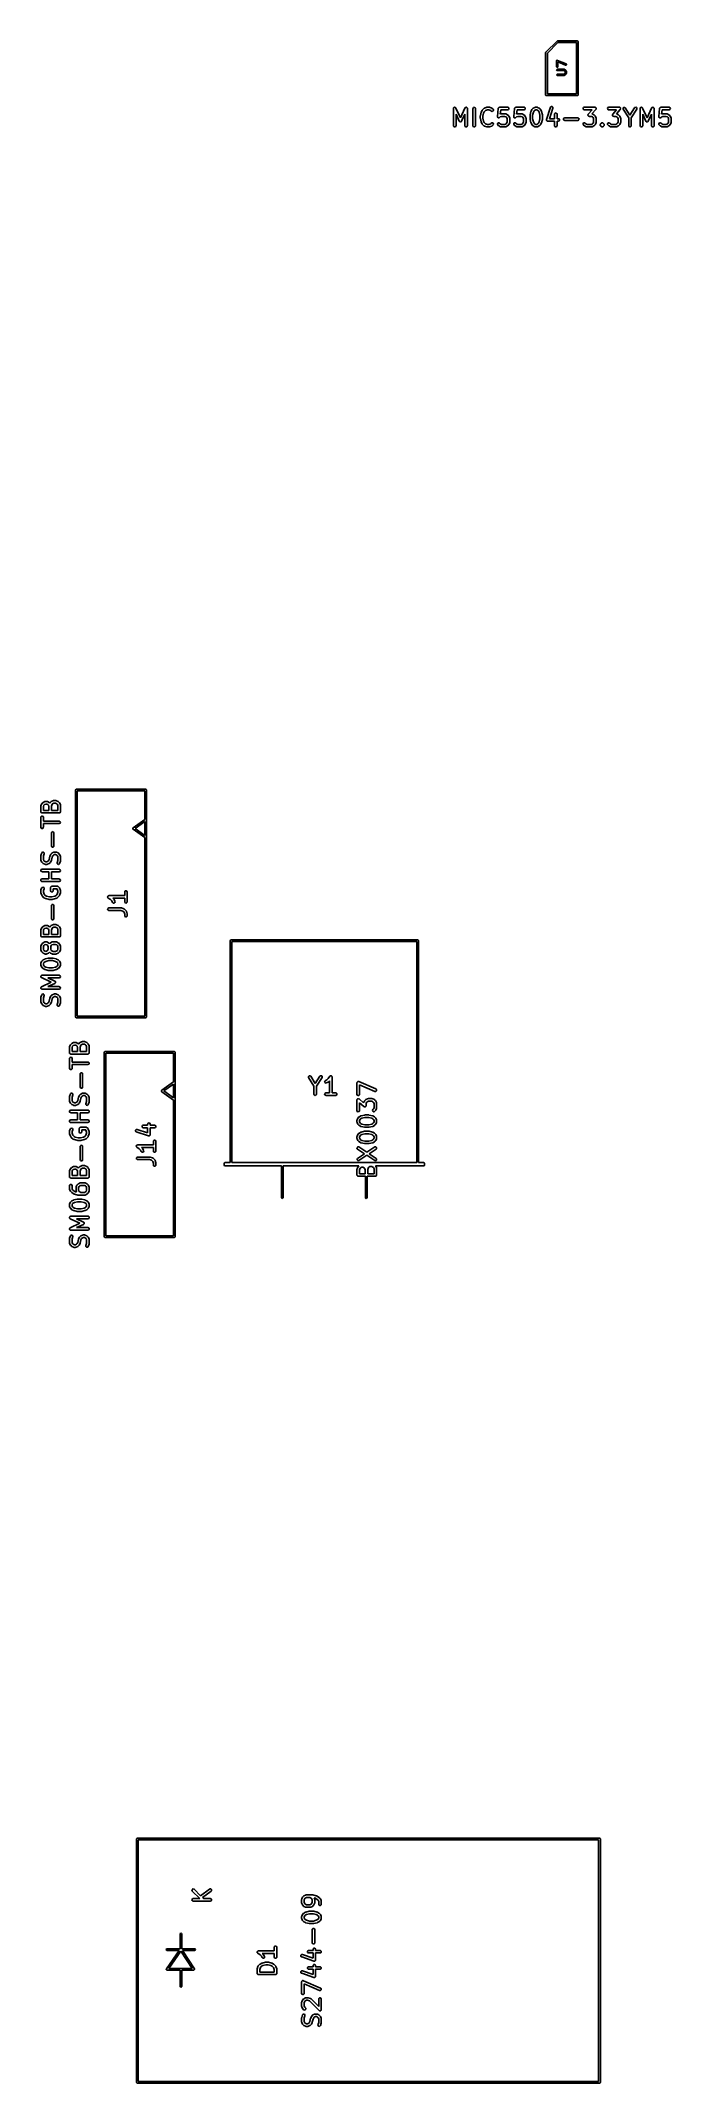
# Model space of a CAD drawing. Extents: x 0.02 to 1.47, y 0.2 to 4.89.
import ezdxf

# ---------------------------------------------------------------- set-up
doc = ezdxf.new("R2010")
doc.units = 0
doc.header["$MEASUREMENT"] = 0
doc.layers.add('BLACK', color=7, linetype='CONTINUOUS')

msp = doc.modelspace()

# ---------------------------------------------------------------- linework, layer by layer
at = {"layer": 'BLACK', "linetype": 'CONTINUOUS'}
for p, q in [((1.1797, 4.8675), (1.2053, 4.8931)), ((1.2075, 4.8898), (1.1831, 4.8653)), ((1.2053, 4.8931), (1.2067, 4.8937)), ((1.2067, 4.8937), (1.252, 4.8937)), ((1.25, 4.8898), (1.2075, 4.8898)), ((1.25, 4.7717), (1.25, 4.8898)), ((1.252, 4.8937), (1.2534, 4.8931)), ((1.2534, 4.8931), (1.2539, 4.8917)), ((1.2539, 4.8917), (1.2539, 4.7697)), ((1.1791, 4.8661), (1.1797, 4.8675)), ((1.1791, 4.7697), (1.1791, 4.8661)), ((1.1831, 4.8653), (1.1831, 4.7717)), ((1.2043, 4.8476), (1.2044, 4.8479)), ((1.2043, 4.8345), (1.2043, 4.8476)), ((1.2044, 4.8482), (1.2046, 4.8484)), ((1.2044, 4.8479), (1.2044, 4.8482)), ((1.2046, 4.8484), (1.2047, 4.8486)), ((1.2047, 4.8486), (1.205, 4.8487)), ((1.205, 4.8487), (1.2052, 4.849)), ((1.2052, 4.849), (1.2055, 4.849)), ((1.2055, 4.849), (1.2058, 4.8491)), ((1.2058, 4.8491), (1.206, 4.8489)), ((1.206, 4.8489), (1.2063, 4.8489)), ((1.2063, 4.8489), (1.226, 4.8405)), ((1.2249, 4.8378), (1.2072, 4.8453)), ((1.2072, 4.8453), (1.2072, 4.8345)), ((1.226, 4.8378), (1.2249, 4.8378)), ((1.226, 4.8405), (1.2268, 4.8397)), ((1.2268, 4.8386), (1.226, 4.8378)), ((1.2268, 4.8397), (1.2268, 4.8386)), ((1.2047, 4.8334), (1.2043, 4.8345)), ((1.2043, 4.827), (1.2047, 4.828)), ((1.2047, 4.8259), (1.2043, 4.827)), ((1.2043, 4.8157), (1.2047, 4.8167)), ((1.2047, 4.8147), (1.2043, 4.8157)), ((1.2058, 4.833), (1.2047, 4.8334)), ((1.2047, 4.828), (1.2058, 4.8284)), ((1.2058, 4.8255), (1.2047, 4.8259)), ((1.2047, 4.8167), (1.2058, 4.8172)), ((1.2058, 4.8142), (1.2047, 4.8147)), ((1.2068, 4.8334), (1.2058, 4.833)), ((1.2058, 4.8284), (1.2217, 4.8284)), ((1.2213, 4.8255), (1.2058, 4.8255)), ((1.2058, 4.8172), (1.2213, 4.8172)), ((1.2217, 4.8142), (1.2058, 4.8142)), ((1.2072, 4.8345), (1.2068, 4.8334)), ((1.2227, 4.8248), (1.2213, 4.8255)), ((1.2213, 4.8172), (1.2227, 4.8179)), ((1.2217, 4.8284), (1.222, 4.8283)), ((1.222, 4.8144), (1.2217, 4.8142)), ((1.222, 4.8283), (1.2224, 4.8283)), ((1.2224, 4.8144), (1.222, 4.8144)), ((1.2224, 4.8283), (1.2242, 4.8273)), ((1.2242, 4.8153), (1.2224, 4.8144)), ((1.2233, 4.8242), (1.2227, 4.8248)), ((1.2227, 4.8179), (1.2233, 4.8185)), ((1.224, 4.8229), (1.2233, 4.8242)), ((1.2233, 4.8185), (1.224, 4.8198)), ((1.224, 4.8198), (1.224, 4.8229)), ((1.2242, 4.8273), (1.2244, 4.8272)), ((1.2244, 4.8155), (1.2242, 4.8153)), ((1.2244, 4.8272), (1.2246, 4.8271)), ((1.2246, 4.8156), (1.2244, 4.8155)), ((1.2246, 4.8271), (1.2255, 4.8261)), ((1.2255, 4.8165), (1.2246, 4.8156)), ((1.2255, 4.8261), (1.2256, 4.8259)), ((1.2256, 4.8168), (1.2255, 4.8165)), ((1.2256, 4.8259), (1.2258, 4.8257)), ((1.2258, 4.8169), (1.2256, 4.8168)), ((1.2258, 4.8257), (1.2268, 4.8239)), ((1.2268, 4.8188), (1.2258, 4.8169)), ((1.2268, 4.8239), (1.2268, 4.8235)), ((1.2268, 4.8235), (1.2269, 4.8232)), ((1.2269, 4.8195), (1.2268, 4.8191)), ((1.2268, 4.8191), (1.2268, 4.8188)), ((1.2269, 4.8232), (1.2269, 4.8195)), ((1.1797, 4.7683), (1.1791, 4.7697)), ((1.1811, 4.7677), (1.1797, 4.7683)), ((1.252, 4.7677), (1.1811, 4.7677)), ((1.1831, 4.7717), (1.25, 4.7717)), ((1.1903, 4.7409), (1.1908, 4.7418)), ((1.1908, 4.7418), (1.1925, 4.7429)), ((1.1925, 4.7429), (1.1945, 4.7426)), ((1.1945, 4.7426), (1.1959, 4.7411)), ((1.2534, 4.7683), (1.252, 4.7677)), ((1.2539, 4.7697), (1.2534, 4.7683)), ((0.9671, 4.7381), (0.9672, 4.7391)), ((0.9671, 4.6987), (0.9671, 4.7381)), ((0.9677, 4.6968), (0.9671, 4.6987)), ((0.9672, 4.7391), (0.9675, 4.7394)), ((0.9675, 4.7394), (0.9676, 4.7398)), ((0.9676, 4.7398), (0.9681, 4.7402)), ((0.9695, 4.6958), (0.9677, 4.6968)), ((0.9681, 4.7402), (0.9685, 4.7406)), ((0.9685, 4.7406), (0.9689, 4.7407)), ((0.9689, 4.7407), (0.9692, 4.7409)), ((0.9692, 4.7409), (0.9699, 4.7409)), ((0.9715, 4.6962), (0.9695, 4.6958)), ((0.9699, 4.7409), (0.9705, 4.741)), ((0.9705, 4.741), (0.9709, 4.7408)), ((0.9709, 4.7408), (0.9713, 4.7408)), ((0.9713, 4.7408), (0.9717, 4.7403)), ((0.9728, 4.6977), (0.9715, 4.6962)), ((0.9717, 4.7403), (0.9723, 4.74)), ((0.9723, 4.74), (0.9724, 4.7396)), ((0.9724, 4.7396), (0.9727, 4.7393)), ((0.9727, 4.7393), (0.9831, 4.717)), ((0.973, 4.6987), (0.9728, 4.6977)), ((0.9805, 4.7087), (0.973, 4.7248)), ((0.973, 4.7248), (0.973, 4.6987)), ((0.981, 4.7082), (0.9805, 4.7087)), ((0.9814, 4.7076), (0.981, 4.7082)), ((0.9817, 4.7075), (0.9814, 4.7076)), ((0.9819, 4.7073), (0.9817, 4.7075)), ((0.9826, 4.7072), (0.9819, 4.7073)), ((0.9834, 4.707), (0.9826, 4.7072)), ((0.9831, 4.717), (0.9936, 4.7393)), ((0.9836, 4.7072), (0.9834, 4.707)), ((0.9839, 4.7071), (0.9836, 4.7072)), ((0.9845, 4.7076), (0.9839, 4.7071)), ((0.9852, 4.7079), (0.9845, 4.7076)), ((0.9854, 4.7082), (0.9852, 4.7079)), ((0.9855, 4.7083), (0.9854, 4.7082)), ((0.9856, 4.7084), (0.9855, 4.7083)), ((0.9858, 4.7087), (0.9856, 4.7084)), ((0.9933, 4.7248), (0.9858, 4.7087)), ((0.9933, 4.6987), (0.9933, 4.7248)), ((0.994, 4.6968), (0.9933, 4.6987)), ((0.9936, 4.7393), (0.9942, 4.7402)), ((0.9957, 4.6958), (0.994, 4.6968)), ((0.9942, 4.7402), (0.9945, 4.7404)), ((0.9945, 4.7404), (0.9948, 4.7406)), ((0.9948, 4.7406), (0.9954, 4.7408)), ((0.9954, 4.7408), (0.996, 4.741)), ((0.9977, 4.6962), (0.9957, 4.6958)), ((0.996, 4.741), (0.9964, 4.7409)), ((0.9964, 4.7409), (0.9968, 4.741)), ((0.9968, 4.741), (0.9973, 4.7407)), ((0.9973, 4.7407), (0.9979, 4.7405)), ((0.999, 4.6977), (0.9977, 4.6962)), ((0.9979, 4.7405), (0.9982, 4.7402)), ((0.9982, 4.7402), (0.9985, 4.74)), ((0.9985, 4.74), (0.9987, 4.7394)), ((0.9987, 4.7394), (0.9991, 4.7389)), ((0.9992, 4.6987), (0.999, 4.6977)), ((0.9991, 4.7389), (0.9991, 4.7385)), ((0.9991, 4.7385), (0.9992, 4.7381)), ((0.9992, 4.7381), (0.9992, 4.6987)), ((1.012, 4.7381), (1.0122, 4.7391)), ((1.012, 4.6987), (1.012, 4.7381)), ((1.0127, 4.6968), (1.012, 4.6987)), ((1.0122, 4.7391), (1.0135, 4.7406)), ((1.0145, 4.6958), (1.0127, 4.6968)), ((1.0135, 4.7406), (1.0155, 4.741)), ((1.0165, 4.6962), (1.0145, 4.6958)), ((1.0155, 4.741), (1.0173, 4.74)), ((1.0178, 4.6977), (1.0165, 4.6962)), ((1.0173, 4.74), (1.0179, 4.7381)), ((1.0179, 4.6987), (1.0178, 4.6977)), ((1.0179, 4.7381), (1.0179, 4.6987)), ((1.0289, 4.7212), (1.029, 4.7218)), ((1.0289, 4.7156), (1.0289, 4.7212)), ((1.029, 4.7155), (1.0289, 4.7156)), ((1.029, 4.7219), (1.0309, 4.7294)), ((1.029, 4.7218), (1.029, 4.7219)), ((1.029, 4.7149), (1.029, 4.7155)), ((1.0309, 4.7074), (1.029, 4.7149)), ((1.0309, 4.7294), (1.0311, 4.7299)), ((1.031, 4.7073), (1.0309, 4.7074)), ((1.0311, 4.7068), (1.031, 4.7073)), ((1.0311, 4.73), (1.033, 4.7338)), ((1.0311, 4.7299), (1.0311, 4.73)), ((1.033, 4.703), (1.0311, 4.7068)), ((1.033, 4.7338), (1.0335, 4.7345)), ((1.0335, 4.7023), (1.033, 4.703)), ((1.033, 4.703), (1.033, 4.703)), ((1.0335, 4.7346), (1.0373, 4.7383)), ((1.0335, 4.7345), (1.0335, 4.7346)), ((1.0373, 4.6985), (1.0335, 4.7023)), ((1.0365, 4.7277), (1.0348, 4.7209)), ((1.0348, 4.7209), (1.0348, 4.716)), ((1.0348, 4.716), (1.0365, 4.7091)), ((1.038, 4.7307), (1.0365, 4.7277)), ((1.0365, 4.7091), (1.038, 4.7061)), ((1.0373, 4.7383), (1.0381, 4.7389)), ((1.0374, 4.6984), (1.0373, 4.6985)), ((1.0375, 4.6983), (1.0374, 4.6984)), ((1.0384, 4.6978), (1.0375, 4.6983)), ((1.041, 4.7336), (1.038, 4.7307)), ((1.038, 4.7061), (1.041, 4.7032)), ((1.0381, 4.7389), (1.0383, 4.7389)), ((1.0383, 4.7389), (1.0384, 4.739)), ((1.0384, 4.739), (1.0441, 4.7409)), ((1.0441, 4.6959), (1.0384, 4.6978)), ((1.0455, 4.7351), (1.041, 4.7336)), ((1.041, 4.7032), (1.0455, 4.7017)), ((1.0441, 4.7409), (1.0449, 4.741)), ((1.045, 4.6958), (1.0441, 4.6959)), ((1.0441, 4.6959), (1.0441, 4.6959)), ((1.0449, 4.741), (1.045, 4.7411)), ((1.045, 4.7411), (1.0487, 4.7411)), ((1.0487, 4.6958), (1.045, 4.6958)), ((1.0483, 4.7351), (1.0455, 4.7351)), ((1.0455, 4.7017), (1.0483, 4.7017)), ((1.0528, 4.7336), (1.0483, 4.7351)), ((1.0483, 4.7017), (1.0528, 4.7032)), ((1.0487, 4.7411), (1.0496, 4.7409)), ((1.0488, 4.6958), (1.0487, 4.6958)), ((1.0497, 4.6959), (1.0488, 4.6958)), ((1.0496, 4.7409), (1.0497, 4.7409)), ((1.0497, 4.7409), (1.0553, 4.739)), ((1.0553, 4.6978), (1.0497, 4.6959)), ((1.0542, 4.7323), (1.0528, 4.7336)), ((1.0528, 4.7032), (1.0542, 4.7046)), ((1.056, 4.7314), (1.0542, 4.7323)), ((1.0542, 4.7046), (1.055, 4.7051)), ((1.055, 4.7051), (1.057, 4.7053)), ((1.0553, 4.739), (1.0562, 4.7385)), ((1.0554, 4.6979), (1.0553, 4.6978)), ((1.0556, 4.6979), (1.0554, 4.6979)), ((1.0565, 4.6985), (1.0556, 4.6979)), ((1.0579, 4.7319), (1.056, 4.7314)), ((1.0562, 4.7385), (1.0563, 4.7384)), ((1.0563, 4.7384), (1.0565, 4.7383)), ((1.0565, 4.7383), (1.0583, 4.7364)), ((1.0583, 4.7004), (1.0565, 4.6985)), ((1.057, 4.7053), (1.0587, 4.7042)), ((1.0591, 4.7336), (1.0579, 4.7319)), ((1.0583, 4.7364), (1.0589, 4.7356)), ((1.0592, 4.7022), (1.0583, 4.7004)), ((1.0587, 4.7042), (1.0592, 4.7022)), ((1.0589, 4.7356), (1.0591, 4.7336)), ((1.0683, 4.7196), (1.0702, 4.7384)), ((1.0686, 4.7187), (1.0683, 4.7196)), ((1.0683, 4.7196), (1.0683, 4.7196)), ((1.0683, 4.7196), (1.0683, 4.7196)), ((1.0684, 4.7032), (1.0696, 4.7049)), ((1.0686, 4.7012), (1.0684, 4.7032)), ((1.0688, 4.7177), (1.0686, 4.7187)), ((1.0692, 4.7004), (1.0686, 4.7012)), ((1.0688, 4.7176), (1.0688, 4.7177)), ((1.0688, 4.7177), (1.0688, 4.7177)), ((1.0696, 4.7171), (1.0688, 4.7176)), ((1.071, 4.6985), (1.0692, 4.7004)), ((1.0704, 4.7165), (1.0696, 4.7171)), ((1.0696, 4.7049), (1.0715, 4.7054)), ((1.0702, 4.7386), (1.0703, 4.7387)), ((1.0702, 4.7385), (1.0702, 4.7386)), ((1.0702, 4.7384), (1.0702, 4.7385)), ((1.0703, 4.7387), (1.0705, 4.7394)), ((1.0705, 4.7165), (1.0704, 4.7165)), ((1.0705, 4.7394), (1.0709, 4.7398)), ((1.0715, 4.7166), (1.0705, 4.7165)), ((1.0705, 4.7165), (1.0705, 4.7165)), ((1.0709, 4.7398), (1.0712, 4.7404)), ((1.0711, 4.6985), (1.071, 4.6985)), ((1.0718, 4.698), (1.0711, 4.6985)), ((1.0712, 4.7404), (1.0716, 4.7405)), ((1.0725, 4.7167), (1.0715, 4.7166)), ((1.0715, 4.7054), (1.0733, 4.7046)), ((1.0716, 4.7405), (1.0719, 4.7408)), ((1.0755, 4.6961), (1.0718, 4.698)), ((1.0719, 4.7408), (1.0725, 4.7408)), ((1.0725, 4.7408), (1.0731, 4.7411)), ((1.0733, 4.7173), (1.0725, 4.7167)), ((1.0725, 4.7167), (1.0725, 4.7167)), ((1.0725, 4.7167), (1.0725, 4.7167)), ((1.0731, 4.7411), (1.0919, 4.7411)), ((1.0749, 4.7188), (1.0733, 4.7173)), ((1.0733, 4.7046), (1.0749, 4.703)), ((1.0758, 4.7351), (1.0748, 4.7254)), ((1.0748, 4.7254), (1.0755, 4.7257)), ((1.0776, 4.7201), (1.0749, 4.7188)), ((1.0749, 4.703), (1.0776, 4.7017)), ((1.0755, 4.7257), (1.0765, 4.726)), ((1.0757, 4.6961), (1.0755, 4.6961)), ((1.0759, 4.6959), (1.0757, 4.6961)), ((1.0919, 4.7351), (1.0758, 4.7351)), ((1.0769, 4.6958), (1.0759, 4.6959)), ((1.0765, 4.726), (1.0767, 4.726)), ((1.0767, 4.726), (1.0769, 4.726)), ((1.0769, 4.726), (1.0862, 4.726)), ((1.0862, 4.6958), (1.0769, 4.6958)), ((1.0855, 4.7201), (1.0776, 4.7201)), ((1.0776, 4.7017), (1.0855, 4.7017)), ((1.0882, 4.7188), (1.0855, 4.7201)), ((1.0855, 4.7017), (1.0882, 4.703)), ((1.0862, 4.726), (1.0873, 4.7259)), ((1.0864, 4.6958), (1.0862, 4.6958)), ((1.0866, 4.6958), (1.0864, 4.6958)), ((1.0876, 4.6961), (1.0866, 4.6958)), ((1.0873, 4.7259), (1.0874, 4.7258)), ((1.0874, 4.7258), (1.0876, 4.7257)), ((1.0876, 4.7257), (1.0913, 4.7239)), ((1.0913, 4.698), (1.0876, 4.6961)), ((1.0894, 4.7176), (1.0882, 4.7188)), ((1.0882, 4.703), (1.0894, 4.7042)), ((1.0908, 4.7149), (1.0894, 4.7176)), ((1.0894, 4.7042), (1.0908, 4.7069)), ((1.0908, 4.7069), (1.0908, 4.7149)), ((1.0913, 4.7239), (1.092, 4.7233)), ((1.0914, 4.698), (1.0913, 4.698)), ((1.0921, 4.6985), (1.0914, 4.698)), ((1.0919, 4.7411), (1.0929, 4.7409)), ((1.0938, 4.7358), (1.0919, 4.7351)), ((1.092, 4.7233), (1.0921, 4.7233)), ((1.0921, 4.7233), (1.0939, 4.7214)), ((1.0939, 4.7004), (1.0921, 4.6985)), ((1.0929, 4.7409), (1.0944, 4.7396)), ((1.0948, 4.7376), (1.0938, 4.7358)), ((1.0939, 4.7214), (1.0945, 4.7207)), ((1.094, 4.7005), (1.0939, 4.7004)), ((1.0945, 4.7012), (1.094, 4.7005)), ((1.0944, 4.7396), (1.0948, 4.7376)), ((1.0945, 4.7207), (1.0945, 4.7207)), ((1.0945, 4.7207), (1.0964, 4.7169)), ((1.0964, 4.7049), (1.0945, 4.7012)), ((1.0964, 4.7169), (1.0967, 4.7159)), ((1.0965, 4.7052), (1.0964, 4.7051)), ((1.0964, 4.7051), (1.0964, 4.7049)), ((1.0967, 4.7062), (1.0965, 4.7052)), ((1.0967, 4.7159), (1.0966, 4.7158)), ((1.0966, 4.7158), (1.0967, 4.7156)), ((1.0967, 4.7156), (1.0967, 4.7062)), ((1.1058, 4.7196), (1.1077, 4.7384)), ((1.106, 4.7187), (1.1058, 4.7196)), ((1.1058, 4.7196), (1.1058, 4.7196)), ((1.1058, 4.7196), (1.1058, 4.7196)), ((1.1059, 4.7032), (1.107, 4.7049)), ((1.1061, 4.7012), (1.1059, 4.7032)), ((1.1063, 4.7177), (1.106, 4.7187)), ((1.1066, 4.7004), (1.1061, 4.7012)), ((1.1063, 4.7176), (1.1063, 4.7177)), ((1.1063, 4.7177), (1.1063, 4.7177)), ((1.1071, 4.7171), (1.1063, 4.7176)), ((1.1085, 4.6985), (1.1066, 4.7004)), ((1.107, 4.7049), (1.109, 4.7054)), ((1.1079, 4.7165), (1.1071, 4.7171)), ((1.1077, 4.7386), (1.1078, 4.7387)), ((1.1077, 4.7385), (1.1077, 4.7386)), ((1.1077, 4.7384), (1.1077, 4.7385)), ((1.1078, 4.7387), (1.1079, 4.7394)), ((1.1079, 4.7394), (1.1084, 4.7398)), ((1.108, 4.7165), (1.1079, 4.7165)), ((1.109, 4.7166), (1.108, 4.7165)), ((1.108, 4.7165), (1.108, 4.7165)), ((1.1084, 4.7398), (1.1087, 4.7404)), ((1.1086, 4.6985), (1.1085, 4.6985)), ((1.1093, 4.698), (1.1086, 4.6985)), ((1.1087, 4.7404), (1.1091, 4.7405)), ((1.1099, 4.7167), (1.109, 4.7166)), ((1.109, 4.7054), (1.1108, 4.7046)), ((1.1091, 4.7405), (1.1094, 4.7408)), ((1.113, 4.6961), (1.1093, 4.698)), ((1.1094, 4.7408), (1.11, 4.7408)), ((1.11, 4.7167), (1.1099, 4.7167)), ((1.11, 4.7408), (1.1106, 4.7411)), ((1.1108, 4.7173), (1.11, 4.7167)), ((1.11, 4.7167), (1.11, 4.7167)), ((1.1106, 4.7411), (1.1294, 4.7411)), ((1.1124, 4.7188), (1.1108, 4.7173)), ((1.1108, 4.7046), (1.1124, 4.703)), ((1.1133, 4.7351), (1.1123, 4.7254)), ((1.1123, 4.7254), (1.113, 4.7257)), ((1.1151, 4.7201), (1.1124, 4.7188)), ((1.1124, 4.703), (1.1151, 4.7017)), ((1.113, 4.7257), (1.114, 4.726)), ((1.1132, 4.6961), (1.113, 4.6961)), ((1.1134, 4.6959), (1.1132, 4.6961)), ((1.1294, 4.7351), (1.1133, 4.7351)), ((1.1144, 4.6958), (1.1134, 4.6959)), ((1.114, 4.726), (1.1142, 4.726)), ((1.1142, 4.726), (1.1144, 4.726)), ((1.1144, 4.726), (1.1237, 4.726)), ((1.1237, 4.6958), (1.1144, 4.6958)), ((1.123, 4.7201), (1.1151, 4.7201)), ((1.1151, 4.7017), (1.123, 4.7017)), ((1.1257, 4.7188), (1.123, 4.7201)), ((1.123, 4.7017), (1.1257, 4.703)), ((1.1237, 4.726), (1.1247, 4.7259)), ((1.1239, 4.6958), (1.1237, 4.6958)), ((1.1241, 4.6958), (1.1239, 4.6958)), ((1.1251, 4.6961), (1.1241, 4.6958)), ((1.1247, 4.7259), (1.1249, 4.7258)), ((1.1249, 4.7258), (1.1251, 4.7257)), ((1.1251, 4.7257), (1.1288, 4.7239)), ((1.1288, 4.698), (1.1251, 4.6961)), ((1.1269, 4.7176), (1.1257, 4.7188)), ((1.1257, 4.703), (1.1269, 4.7042)), ((1.1283, 4.7149), (1.1269, 4.7176)), ((1.1269, 4.7042), (1.1283, 4.7069)), ((1.1283, 4.7069), (1.1283, 4.7149)), ((1.1288, 4.7239), (1.1295, 4.7233)), ((1.1296, 4.6985), (1.1288, 4.698)), ((1.1288, 4.698), (1.1288, 4.698)), ((1.1294, 4.7411), (1.1304, 4.7409)), ((1.1313, 4.7358), (1.1294, 4.7351)), ((1.1295, 4.7233), (1.1296, 4.7233)), ((1.1296, 4.7233), (1.1315, 4.7214)), ((1.1315, 4.7004), (1.1296, 4.6985)), ((1.1304, 4.7409), (1.1319, 4.7396)), ((1.1323, 4.7376), (1.1313, 4.7358)), ((1.1315, 4.7214), (1.132, 4.7207)), ((1.132, 4.7012), (1.1315, 4.7005)), ((1.1315, 4.7005), (1.1315, 4.7004)), ((1.1319, 4.7396), (1.1323, 4.7376)), ((1.132, 4.7207), (1.132, 4.7207)), ((1.132, 4.7207), (1.1339, 4.7169)), ((1.1339, 4.7049), (1.132, 4.7012)), ((1.1339, 4.7169), (1.1342, 4.7159)), ((1.134, 4.7052), (1.1339, 4.7051)), ((1.1339, 4.7051), (1.1339, 4.7049)), ((1.1342, 4.7062), (1.134, 4.7052)), ((1.1342, 4.7159), (1.1341, 4.7158)), ((1.1341, 4.7158), (1.1342, 4.7156)), ((1.1342, 4.7156), (1.1342, 4.7062)), ((1.1433, 4.7231), (1.1434, 4.7237)), ((1.1433, 4.7137), (1.1433, 4.7231)), ((1.1433, 4.7136), (1.1433, 4.7137)), ((1.1434, 4.713), (1.1433, 4.7136)), ((1.1434, 4.7238), (1.1452, 4.7313)), ((1.1434, 4.7237), (1.1434, 4.7238)), ((1.1452, 4.7055), (1.1434, 4.713)), ((1.1452, 4.7313), (1.1455, 4.7318)), ((1.1453, 4.7054), (1.1452, 4.7055)), ((1.1455, 4.7049), (1.1453, 4.7054)), ((1.1455, 4.7319), (1.1473, 4.7357)), ((1.1455, 4.7318), (1.1455, 4.7319)), ((1.1473, 4.7012), (1.1455, 4.7049)), ((1.1473, 4.7357), (1.1479, 4.7364)), ((1.1474, 4.7011), (1.1473, 4.7012)), ((1.1479, 4.7004), (1.1474, 4.7011)), ((1.1479, 4.7364), (1.1498, 4.7383)), ((1.1479, 4.7364), (1.1479, 4.7364)), ((1.1498, 4.6985), (1.1479, 4.7004)), ((1.1509, 4.7296), (1.1492, 4.7227)), ((1.1492, 4.7227), (1.1492, 4.7141)), ((1.1492, 4.7141), (1.1509, 4.7073)), ((1.1498, 4.7383), (1.1505, 4.7388)), ((1.1505, 4.698), (1.1498, 4.6985)), ((1.1498, 4.6985), (1.1498, 4.6985)), ((1.1505, 4.7389), (1.1543, 4.7407)), ((1.1505, 4.7388), (1.1505, 4.7389)), ((1.1543, 4.6961), (1.1505, 4.698)), ((1.1524, 4.7326), (1.1509, 4.7296)), ((1.1509, 4.7073), (1.1524, 4.7042)), ((1.1536, 4.7338), (1.1524, 4.7326)), ((1.1524, 4.7042), (1.1536, 4.703)), ((1.1563, 4.7351), (1.1536, 4.7338)), ((1.1536, 4.703), (1.1563, 4.7017)), ((1.1543, 4.7407), (1.1553, 4.741)), ((1.1545, 4.6961), (1.1543, 4.6961)), ((1.1546, 4.6959), (1.1545, 4.6961)), ((1.1556, 4.6958), (1.1546, 4.6959)), ((1.1553, 4.741), (1.1554, 4.741)), ((1.1554, 4.741), (1.1556, 4.7411)), ((1.1556, 4.7411), (1.1594, 4.7411)), ((1.1594, 4.6958), (1.1556, 4.6958)), ((1.1587, 4.7351), (1.1563, 4.7351)), ((1.1563, 4.7017), (1.1587, 4.7017)), ((1.1614, 4.7338), (1.1587, 4.7351)), ((1.1587, 4.7017), (1.1614, 4.703)), ((1.1594, 4.7411), (1.1604, 4.7409)), ((1.1595, 4.6958), (1.1594, 4.6958)), ((1.1597, 4.6958), (1.1595, 4.6958)), ((1.1607, 4.6961), (1.1597, 4.6958)), ((1.1604, 4.7409), (1.1605, 4.7408)), ((1.1605, 4.7408), (1.1607, 4.7407)), ((1.1607, 4.7407), (1.1644, 4.7389)), ((1.1644, 4.698), (1.1607, 4.6961)), ((1.1625, 4.7326), (1.1614, 4.7338)), ((1.1614, 4.703), (1.1625, 4.7042)), ((1.1641, 4.7296), (1.1625, 4.7326)), ((1.1625, 4.7042), (1.1641, 4.7073)), ((1.1658, 4.7227), (1.1641, 4.7296)), ((1.1641, 4.7073), (1.1658, 4.7141)), ((1.1644, 4.7389), (1.1651, 4.7383)), ((1.1645, 4.698), (1.1644, 4.698)), ((1.1652, 4.6985), (1.1645, 4.698)), ((1.1651, 4.7383), (1.1652, 4.7383)), ((1.1652, 4.7383), (1.1671, 4.7364)), ((1.1671, 4.7004), (1.1652, 4.6985)), ((1.1658, 4.7141), (1.1658, 4.7227)), ((1.1671, 4.7364), (1.1676, 4.7357)), ((1.1676, 4.7012), (1.1671, 4.7005)), ((1.1671, 4.7005), (1.1671, 4.7004)), ((1.1676, 4.7357), (1.1676, 4.7357)), ((1.1676, 4.7357), (1.1695, 4.7319)), ((1.1695, 4.7049), (1.1676, 4.7012)), ((1.1695, 4.7319), (1.1696, 4.7314)), ((1.1697, 4.7055), (1.1695, 4.705)), ((1.1695, 4.705), (1.1695, 4.7049)), ((1.1696, 4.7314), (1.1697, 4.7313)), ((1.1697, 4.7313), (1.1716, 4.7238)), ((1.1716, 4.713), (1.1697, 4.7055)), ((1.1716, 4.7238), (1.1716, 4.7232)), ((1.1716, 4.7232), (1.1717, 4.7231)), ((1.1717, 4.7137), (1.1716, 4.7131)), ((1.1716, 4.7131), (1.1716, 4.713)), ((1.1717, 4.7231), (1.1717, 4.7137)), ((1.1808, 4.7124), (1.1809, 4.7126)), ((1.181, 4.7116), (1.1808, 4.7124)), ((1.1809, 4.7128), (1.1903, 4.7409)), ((1.1809, 4.7126), (1.1809, 4.7128)), ((1.181, 4.7108), (1.181, 4.7116)), ((1.1811, 4.7106), (1.181, 4.7108)), ((1.1812, 4.7104), (1.1811, 4.7106)), ((1.1818, 4.7099), (1.1812, 4.7104)), ((1.1823, 4.7092), (1.1818, 4.7099)), ((1.1825, 4.7092), (1.1823, 4.7092)), ((1.1827, 4.7091), (1.1825, 4.7092)), ((1.1837, 4.7089), (1.1827, 4.7091)), ((1.1995, 4.7089), (1.1837, 4.7089)), ((1.1959, 4.739), (1.1878, 4.7148)), ((1.1878, 4.7148), (1.1995, 4.7148)), ((1.1959, 4.7411), (1.1959, 4.739)), ((1.1995, 4.725), (1.1997, 4.726)), ((1.1995, 4.7148), (1.1995, 4.725)), ((1.1995, 4.6987), (1.1995, 4.7089)), ((1.2002, 4.6968), (1.1995, 4.6987)), ((1.1997, 4.726), (1.201, 4.7275)), ((1.202, 4.6958), (1.2002, 4.6968)), ((1.201, 4.7275), (1.203, 4.7279)), ((1.204, 4.6962), (1.202, 4.6958)), ((1.203, 4.7279), (1.2047, 4.7269)), ((1.2052, 4.6977), (1.204, 4.6962)), ((1.2047, 4.7269), (1.2054, 4.725)), ((1.2054, 4.6987), (1.2052, 4.6977)), ((1.2054, 4.725), (1.2054, 4.7148)), ((1.2054, 4.7148), (1.2081, 4.7148)), ((1.2081, 4.7089), (1.2054, 4.7089)), ((1.2054, 4.7089), (1.2054, 4.6987)), ((1.2081, 4.7148), (1.2091, 4.7146)), ((1.21, 4.7096), (1.2081, 4.7089)), ((1.2091, 4.7146), (1.2107, 4.7133)), ((1.211, 4.7113), (1.21, 4.7096)), ((1.2107, 4.7133), (1.211, 4.7113)), ((1.2202, 4.7142), (1.2212, 4.716)), ((1.2205, 4.7123), (1.2202, 4.7142)), ((1.2221, 4.711), (1.2205, 4.7123)), ((1.2212, 4.716), (1.2231, 4.7167)), ((1.2231, 4.7108), (1.2221, 4.711)), ((1.2231, 4.7167), (1.2531, 4.7167)), ((1.2531, 4.7108), (1.2231, 4.7108)), ((1.2531, 4.7167), (1.2541, 4.7165)), ((1.255, 4.7115), (1.2531, 4.7108)), ((1.2541, 4.7165), (1.2556, 4.7152)), ((1.256, 4.7132), (1.255, 4.7115)), ((1.2556, 4.7152), (1.256, 4.7132)), ((1.2652, 4.7386), (1.2662, 4.7404)), ((1.2655, 4.7366), (1.2652, 4.7386)), ((1.2652, 4.7032), (1.2664, 4.7049)), ((1.2654, 4.7012), (1.2652, 4.7032)), ((1.266, 4.7004), (1.2654, 4.7012)), ((1.2671, 4.7353), (1.2655, 4.7366)), ((1.2679, 4.6985), (1.266, 4.7004)), ((1.2662, 4.7404), (1.2681, 4.7411)), ((1.2664, 4.7049), (1.2684, 4.7054)), ((1.2681, 4.7351), (1.2671, 4.7353)), ((1.2687, 4.698), (1.2679, 4.6985)), ((1.2679, 4.6985), (1.2679, 4.6985)), ((1.2681, 4.7411), (1.2925, 4.7411)), ((1.286, 4.7351), (1.2681, 4.7351)), ((1.2684, 4.7054), (1.2702, 4.7046)), ((1.2724, 4.6961), (1.2687, 4.698)), ((1.2702, 4.7046), (1.2717, 4.703)), ((1.2717, 4.703), (1.2744, 4.7017)), ((1.2726, 4.6961), (1.2724, 4.6961)), ((1.2727, 4.6959), (1.2726, 4.6961)), ((1.2737, 4.6958), (1.2727, 4.6959)), ((1.285, 4.6958), (1.2737, 4.6958)), ((1.2744, 4.7017), (1.2843, 4.7017)), ((1.2764, 4.7236), (1.2768, 4.7243)), ((1.2765, 4.7234), (1.2764, 4.7236)), ((1.2764, 4.7232), (1.2765, 4.7234)), ((1.2766, 4.7224), (1.2764, 4.7232)), ((1.2768, 4.7216), (1.2766, 4.7224)), ((1.2768, 4.7243), (1.2771, 4.725)), ((1.277, 4.7215), (1.2768, 4.7216)), ((1.277, 4.7213), (1.277, 4.7215)), ((1.2777, 4.7208), (1.277, 4.7213)), ((1.2771, 4.725), (1.286, 4.7351)), ((1.2783, 4.7203), (1.2777, 4.7208)), ((1.2787, 4.7203), (1.2783, 4.7203)), ((1.2788, 4.7202), (1.2787, 4.7203)), ((1.2789, 4.7202), (1.2788, 4.7202)), ((1.2793, 4.7201), (1.2789, 4.7202)), ((1.2843, 4.7201), (1.2793, 4.7201)), ((1.287, 4.7188), (1.2843, 4.7201)), ((1.2843, 4.7017), (1.287, 4.703)), ((1.2851, 4.6958), (1.285, 4.6958)), ((1.2853, 4.6958), (1.2851, 4.6958)), ((1.2863, 4.6961), (1.2853, 4.6958)), ((1.2947, 4.7362), (1.2857, 4.7259)), ((1.2857, 4.7259), (1.286, 4.7259)), ((1.286, 4.7259), (1.2861, 4.7258)), ((1.2861, 4.7258), (1.2863, 4.7257)), ((1.2863, 4.7257), (1.29, 4.7239)), ((1.29, 4.698), (1.2863, 4.6961)), ((1.2882, 4.7176), (1.287, 4.7188)), ((1.287, 4.703), (1.2882, 4.7042)), ((1.2895, 4.7149), (1.2882, 4.7176)), ((1.2882, 4.7042), (1.2895, 4.7069)), ((1.2895, 4.7069), (1.2895, 4.7149)), ((1.29, 4.7239), (1.2907, 4.7233)), ((1.2901, 4.698), (1.29, 4.698)), ((1.2908, 4.6985), (1.2901, 4.698)), ((1.2907, 4.7233), (1.2908, 4.7233)), ((1.2908, 4.7233), (1.2927, 4.7214)), ((1.2927, 4.7004), (1.2908, 4.6985)), ((1.2925, 4.7411), (1.2929, 4.741)), ((1.2927, 4.7214), (1.2932, 4.7207)), ((1.2932, 4.7012), (1.2927, 4.7005)), ((1.2927, 4.7005), (1.2927, 4.7004)), ((1.2929, 4.741), (1.293, 4.741)), ((1.293, 4.741), (1.2931, 4.7409)), ((1.2931, 4.7409), (1.2935, 4.7409)), ((1.2932, 4.7207), (1.2932, 4.7207)), ((1.2932, 4.7207), (1.2951, 4.7169)), ((1.2951, 4.7049), (1.2932, 4.7012)), ((1.2935, 4.7409), (1.2941, 4.7404)), ((1.2941, 4.7404), (1.2948, 4.74)), ((1.295, 4.7369), (1.2947, 4.7362)), ((1.2948, 4.74), (1.2948, 4.7397)), ((1.2948, 4.7397), (1.295, 4.7396)), ((1.295, 4.7396), (1.2952, 4.7388)), ((1.2954, 4.7376), (1.295, 4.7369)), ((1.2951, 4.7169), (1.2954, 4.7159)), ((1.2952, 4.7052), (1.2951, 4.7051)), ((1.2951, 4.7051), (1.2951, 4.7049)), ((1.2952, 4.7388), (1.2954, 4.738)), ((1.2954, 4.7062), (1.2952, 4.7052)), ((1.2954, 4.738), (1.2953, 4.7378)), ((1.2953, 4.7378), (1.2954, 4.7376)), ((1.2954, 4.7159), (1.2954, 4.7158)), ((1.2954, 4.7158), (1.2954, 4.7156)), ((1.2954, 4.7156), (1.2954, 4.7062)), ((1.3045, 4.7009), (1.3046, 4.7011)), ((1.3047, 4.7001), (1.3045, 4.7009)), ((1.3046, 4.7014), (1.3051, 4.702)), ((1.3046, 4.7011), (1.3046, 4.7014)), ((1.3048, 4.6993), (1.3047, 4.7001)), ((1.305, 4.699), (1.3048, 4.6993)), ((1.305, 4.6989), (1.305, 4.699)), ((1.3052, 4.6988), (1.305, 4.6989)), ((1.3051, 4.702), (1.3054, 4.7027)), ((1.3054, 4.6985), (1.3052, 4.6988)), ((1.3054, 4.7027), (1.3073, 4.7046)), ((1.3073, 4.6966), (1.3054, 4.6985)), ((1.3073, 4.7046), (1.3076, 4.7048)), ((1.3079, 4.6963), (1.3073, 4.6966)), ((1.3076, 4.7048), (1.3076, 4.7049)), ((1.3076, 4.7049), (1.3078, 4.7049)), ((1.3078, 4.7049), (1.3079, 4.705)), ((1.3078, 4.7049), (1.3078, 4.7049)), ((1.3079, 4.705), (1.3081, 4.7051)), ((1.3079, 4.705), (1.3079, 4.705)), ((1.3086, 4.6959), (1.3079, 4.6963)), ((1.3081, 4.7051), (1.3089, 4.7052)), ((1.3087, 4.6959), (1.3086, 4.6959)), ((1.3088, 4.6958), (1.3087, 4.6959)), ((1.309, 4.6958), (1.3088, 4.6958)), ((1.3089, 4.7052), (1.3096, 4.7054)), ((1.3091, 4.6958), (1.309, 4.6958)), ((1.3098, 4.696), (1.3091, 4.6958)), ((1.3096, 4.7054), (1.3097, 4.7054)), ((1.3097, 4.7054), (1.3098, 4.7054)), ((1.3098, 4.7054), (1.31, 4.7053)), ((1.3106, 4.696), (1.3098, 4.696)), ((1.31, 4.7053), (1.3101, 4.7053)), ((1.3101, 4.7053), (1.3107, 4.7049)), ((1.3107, 4.6962), (1.3106, 4.696)), ((1.3107, 4.7049), (1.3114, 4.7046)), ((1.3108, 4.6962), (1.3107, 4.6962)), ((1.3109, 4.6963), (1.3108, 4.6962)), ((1.311, 4.6963), (1.3109, 4.6963)), ((1.3109, 4.6963), (1.3109, 4.6963)), ((1.3111, 4.6964), (1.311, 4.6963)), ((1.3114, 4.6966), (1.3111, 4.6964)), ((1.3114, 4.7046), (1.3133, 4.7027)), ((1.3133, 4.6985), (1.3114, 4.6966)), ((1.3133, 4.7027), (1.3135, 4.7024)), ((1.3136, 4.6992), (1.3133, 4.6985)), ((1.3135, 4.7024), (1.3136, 4.7023)), ((1.3136, 4.7023), (1.3137, 4.7022)), ((1.3141, 4.6998), (1.3136, 4.6992)), ((1.3137, 4.7022), (1.3139, 4.7019)), ((1.3139, 4.7019), (1.3139, 4.7011)), ((1.3139, 4.7011), (1.3141, 4.7003)), ((1.3141, 4.7003), (1.314, 4.7001)), ((1.314, 4.7001), (1.3141, 4.6998)), ((1.3214, 4.7386), (1.3224, 4.7404)), ((1.3218, 4.7366), (1.3214, 4.7386)), ((1.3215, 4.7032), (1.3226, 4.7049)), ((1.3217, 4.7012), (1.3215, 4.7032)), ((1.3222, 4.7004), (1.3217, 4.7012)), ((1.3233, 4.7353), (1.3218, 4.7366)), ((1.3241, 4.6985), (1.3222, 4.7004)), ((1.3224, 4.7404), (1.3243, 4.7411)), ((1.3226, 4.7049), (1.3246, 4.7054)), ((1.3243, 4.7351), (1.3233, 4.7353)), ((1.3242, 4.6985), (1.3241, 4.6985)), ((1.3249, 4.698), (1.3242, 4.6985)), ((1.3243, 4.7411), (1.3487, 4.7411)), ((1.3422, 4.7351), (1.3243, 4.7351)), ((1.3246, 4.7054), (1.3264, 4.7046)), ((1.3286, 4.6961), (1.3249, 4.698)), ((1.3264, 4.7046), (1.328, 4.703)), ((1.328, 4.703), (1.3307, 4.7017)), ((1.3288, 4.6961), (1.3286, 4.6961)), ((1.329, 4.6959), (1.3288, 4.6961)), ((1.33, 4.6958), (1.329, 4.6959)), ((1.3412, 4.6958), (1.33, 4.6958)), ((1.3307, 4.7017), (1.3405, 4.7017)), ((1.3326, 4.7232), (1.3327, 4.7234)), ((1.3329, 4.7224), (1.3326, 4.7232)), ((1.3327, 4.7236), (1.3331, 4.7243)), ((1.3327, 4.7234), (1.3327, 4.7236)), ((1.333, 4.7216), (1.3329, 4.7224)), ((1.3332, 4.7215), (1.333, 4.7216)), ((1.3331, 4.7243), (1.3334, 4.725)), ((1.3333, 4.7213), (1.3332, 4.7215)), ((1.334, 4.7208), (1.3333, 4.7213)), ((1.3334, 4.725), (1.3422, 4.7351)), ((1.3346, 4.7203), (1.334, 4.7208)), ((1.3349, 4.7203), (1.3346, 4.7203)), ((1.335, 4.7202), (1.3349, 4.7203)), ((1.3352, 4.7202), (1.335, 4.7202)), ((1.3356, 4.7201), (1.3352, 4.7202)), ((1.3405, 4.7201), (1.3356, 4.7201)), ((1.3432, 4.7188), (1.3405, 4.7201)), ((1.3405, 4.7017), (1.3432, 4.703)), ((1.3414, 4.6958), (1.3412, 4.6958)), ((1.3415, 4.6958), (1.3414, 4.6958)), ((1.3425, 4.6961), (1.3415, 4.6958)), ((1.3509, 4.7362), (1.342, 4.7259)), ((1.342, 4.7259), (1.3422, 4.7259)), ((1.3422, 4.7259), (1.3423, 4.7258)), ((1.3423, 4.7258), (1.3425, 4.7257)), ((1.3425, 4.7257), (1.3463, 4.7239)), ((1.3463, 4.698), (1.3425, 4.6961)), ((1.3444, 4.7176), (1.3432, 4.7188)), ((1.3432, 4.703), (1.3444, 4.7042)), ((1.3458, 4.7149), (1.3444, 4.7176)), ((1.3444, 4.7042), (1.3458, 4.7069)), ((1.3458, 4.7069), (1.3458, 4.7149)), ((1.3463, 4.7239), (1.347, 4.7233)), ((1.347, 4.6985), (1.3463, 4.698)), ((1.3463, 4.698), (1.3463, 4.698)), ((1.347, 4.7233), (1.347, 4.7233)), ((1.347, 4.7233), (1.3489, 4.7214)), ((1.3489, 4.7004), (1.347, 4.6985)), ((1.3487, 4.7411), (1.3491, 4.741)), ((1.3489, 4.7214), (1.3494, 4.7207)), ((1.349, 4.7005), (1.3489, 4.7004)), ((1.3495, 4.7012), (1.349, 4.7005)), ((1.3491, 4.741), (1.3493, 4.741)), ((1.3493, 4.741), (1.3494, 4.7409)), ((1.3494, 4.7409), (1.3497, 4.7409)), ((1.3494, 4.7207), (1.3495, 4.7207)), ((1.3495, 4.7207), (1.3514, 4.7169)), ((1.3514, 4.7049), (1.3495, 4.7012)), ((1.3497, 4.7409), (1.3503, 4.7404)), ((1.3503, 4.7404), (1.351, 4.74)), ((1.3512, 4.7369), (1.3509, 4.7362)), ((1.351, 4.74), (1.3511, 4.7397)), ((1.3511, 4.7397), (1.3513, 4.7396)), ((1.3516, 4.7376), (1.3512, 4.7369)), ((1.3513, 4.7396), (1.3514, 4.7388)), ((1.3514, 4.7388), (1.3517, 4.738)), ((1.3514, 4.7169), (1.3516, 4.7159)), ((1.3515, 4.7052), (1.3514, 4.7051)), ((1.3514, 4.7051), (1.3514, 4.7049)), ((1.3517, 4.7062), (1.3515, 4.7052)), ((1.3517, 4.738), (1.3516, 4.7378)), ((1.3516, 4.7378), (1.3516, 4.7376)), ((1.3516, 4.7159), (1.3516, 4.7158)), ((1.3516, 4.7158), (1.3517, 4.7156)), ((1.3517, 4.7156), (1.3517, 4.7062)), ((1.3571, 4.7375), (1.3573, 4.7395)), ((1.3575, 4.7365), (1.3571, 4.7375)), ((1.3573, 4.7395), (1.3588, 4.7408)), ((1.3701, 4.7166), (1.3575, 4.7365)), ((1.3588, 4.7408), (1.3608, 4.7409)), ((1.3608, 4.7409), (1.3624, 4.7397)), ((1.3624, 4.7397), (1.3731, 4.723)), ((1.3701, 4.6987), (1.3701, 4.7166)), ((1.3708, 4.6968), (1.3701, 4.6987)), ((1.3726, 4.6958), (1.3708, 4.6968)), ((1.3745, 4.6962), (1.3726, 4.6958)), ((1.3731, 4.723), (1.3837, 4.7397)), ((1.3759, 4.6977), (1.3745, 4.6962)), ((1.376, 4.6987), (1.3759, 4.6977)), ((1.3887, 4.7365), (1.376, 4.7166)), ((1.376, 4.7166), (1.376, 4.6987)), ((1.3837, 4.7397), (1.3844, 4.7404)), ((1.3844, 4.7404), (1.3863, 4.7411)), ((1.3863, 4.7411), (1.3882, 4.7403)), ((1.3882, 4.7403), (1.3891, 4.7385)), ((1.3891, 4.7385), (1.3887, 4.7365)), ((1.3964, 4.7381), (1.3965, 4.7391)), ((1.3964, 4.6987), (1.3964, 4.7381)), ((1.3971, 4.6968), (1.3964, 4.6987)), ((1.3965, 4.7391), (1.3968, 4.7394)), ((1.3968, 4.7394), (1.3969, 4.7398)), ((1.3969, 4.7398), (1.3974, 4.7402)), ((1.3988, 4.6958), (1.3971, 4.6968)), ((1.3974, 4.7402), (1.3979, 4.7406)), ((1.3979, 4.7406), (1.3982, 4.7407)), ((1.3982, 4.7407), (1.3986, 4.7409)), ((1.3986, 4.7409), (1.3992, 4.7409)), ((1.4008, 4.6962), (1.3988, 4.6958)), ((1.3992, 4.7409), (1.3998, 4.741)), ((1.3998, 4.741), (1.4002, 4.7408)), ((1.4002, 4.7408), (1.4006, 4.7408)), ((1.4006, 4.7408), (1.401, 4.7403)), ((1.4021, 4.6977), (1.4008, 4.6962)), ((1.401, 4.7403), (1.4016, 4.74)), ((1.4016, 4.74), (1.4017, 4.7396)), ((1.4017, 4.7396), (1.402, 4.7393)), ((1.402, 4.7393), (1.4124, 4.717)), ((1.4023, 4.6987), (1.4021, 4.6977)), ((1.4098, 4.7087), (1.4023, 4.7248)), ((1.4023, 4.7248), (1.4023, 4.6987)), ((1.4103, 4.7082), (1.4098, 4.7087)), ((1.4107, 4.7076), (1.4103, 4.7082)), ((1.411, 4.7075), (1.4107, 4.7076)), ((1.4112, 4.7073), (1.411, 4.7075)), ((1.412, 4.7072), (1.4112, 4.7073)), ((1.4127, 4.707), (1.412, 4.7072)), ((1.4124, 4.717), (1.4229, 4.7393)), ((1.4129, 4.7072), (1.4127, 4.707)), ((1.4132, 4.7071), (1.4129, 4.7072)), ((1.4138, 4.7076), (1.4132, 4.7071)), ((1.4145, 4.7079), (1.4138, 4.7076)), ((1.4148, 4.7082), (1.4145, 4.7079)), ((1.4149, 4.7083), (1.4148, 4.7082)), ((1.4151, 4.7087), (1.4149, 4.7084)), ((1.4149, 4.7084), (1.4149, 4.7083)), ((1.4226, 4.7248), (1.4151, 4.7087)), ((1.4226, 4.6987), (1.4226, 4.7248)), ((1.4233, 4.6968), (1.4226, 4.6987)), ((1.4229, 4.7393), (1.4235, 4.7402)), ((1.4251, 4.6958), (1.4233, 4.6968)), ((1.4235, 4.7402), (1.4238, 4.7404)), ((1.4238, 4.7404), (1.4241, 4.7406)), ((1.4241, 4.7406), (1.4247, 4.7408)), ((1.4247, 4.7408), (1.4253, 4.741)), ((1.427, 4.6962), (1.4251, 4.6958)), ((1.4253, 4.741), (1.4257, 4.7409)), ((1.4257, 4.7409), (1.4261, 4.741)), ((1.4261, 4.741), (1.4266, 4.7407)), ((1.4266, 4.7407), (1.4273, 4.7405)), ((1.4284, 4.6977), (1.427, 4.6962)), ((1.4273, 4.7405), (1.4275, 4.7402)), ((1.4275, 4.7402), (1.4278, 4.74)), ((1.4278, 4.74), (1.4281, 4.7394)), ((1.4281, 4.7394), (1.4284, 4.7389)), ((1.4284, 4.7389), (1.4284, 4.7385)), ((1.4284, 4.7385), (1.4285, 4.7381)), ((1.4285, 4.6987), (1.4284, 4.6977)), ((1.4285, 4.7381), (1.4285, 4.6987)), ((1.4395, 4.7196), (1.4414, 4.7384)), ((1.4398, 4.7187), (1.4395, 4.7196)), ((1.4395, 4.7196), (1.4395, 4.7196)), ((1.4395, 4.7196), (1.4395, 4.7196)), ((1.4396, 4.7032), (1.4407, 4.7049)), ((1.4398, 4.7012), (1.4396, 4.7032)), ((1.44, 4.7177), (1.4398, 4.7187)), ((1.4404, 4.7004), (1.4398, 4.7012)), ((1.44, 4.7176), (1.44, 4.7177)), ((1.44, 4.7177), (1.44, 4.7177)), ((1.4408, 4.7171), (1.44, 4.7176)), ((1.4422, 4.6985), (1.4404, 4.7004)), ((1.4407, 4.7049), (1.4427, 4.7054)), ((1.4417, 4.7165), (1.4408, 4.7171)), ((1.4414, 4.7386), (1.4415, 4.7387)), ((1.4414, 4.7385), (1.4414, 4.7386)), ((1.4414, 4.7384), (1.4414, 4.7385)), ((1.4415, 4.7387), (1.4417, 4.7394)), ((1.4417, 4.7394), (1.4421, 4.7398)), ((1.4427, 4.7166), (1.4417, 4.7165)), ((1.4417, 4.7165), (1.4417, 4.7165)), ((1.4417, 4.7165), (1.4417, 4.7165)), ((1.4421, 4.7398), (1.4424, 4.7404)), ((1.4423, 4.6985), (1.4422, 4.6985)), ((1.443, 4.698), (1.4423, 4.6985)), ((1.4424, 4.7404), (1.4428, 4.7405)), ((1.4437, 4.7167), (1.4427, 4.7166)), ((1.4427, 4.7054), (1.4445, 4.7046)), ((1.4428, 4.7405), (1.4431, 4.7408)), ((1.4467, 4.6961), (1.443, 4.698)), ((1.4431, 4.7408), (1.4437, 4.7408)), ((1.4437, 4.7408), (1.4443, 4.7411)), ((1.4445, 4.7173), (1.4437, 4.7167)), ((1.4437, 4.7167), (1.4437, 4.7167)), ((1.4437, 4.7167), (1.4437, 4.7167)), ((1.4443, 4.7411), (1.4631, 4.7411)), ((1.4461, 4.7188), (1.4445, 4.7173)), ((1.4445, 4.7046), (1.4461, 4.703)), ((1.447, 4.7351), (1.446, 4.7254)), ((1.446, 4.7254), (1.4467, 4.7257)), ((1.4488, 4.7201), (1.4461, 4.7188)), ((1.4461, 4.703), (1.4488, 4.7017)), ((1.4467, 4.7257), (1.4477, 4.726)), ((1.4469, 4.6961), (1.4467, 4.6961)), ((1.4471, 4.6959), (1.4469, 4.6961)), ((1.4631, 4.7351), (1.447, 4.7351)), ((1.4481, 4.6958), (1.4471, 4.6959)), ((1.4477, 4.726), (1.4479, 4.726)), ((1.4479, 4.726), (1.4481, 4.726)), ((1.4481, 4.726), (1.4574, 4.726)), ((1.4574, 4.6958), (1.4481, 4.6958)), ((1.4567, 4.7201), (1.4488, 4.7201)), ((1.4488, 4.7017), (1.4567, 4.7017)), ((1.4594, 4.7188), (1.4567, 4.7201)), ((1.4567, 4.7017), (1.4594, 4.703)), ((1.4574, 4.726), (1.4585, 4.7259)), ((1.4576, 4.6958), (1.4574, 4.6958)), ((1.4578, 4.6958), (1.4576, 4.6958)), ((1.4588, 4.6961), (1.4578, 4.6958)), ((1.4585, 4.7259), (1.4586, 4.7258)), ((1.4586, 4.7258), (1.4588, 4.7257)), ((1.4588, 4.7257), (1.4625, 4.7239)), ((1.4625, 4.698), (1.4588, 4.6961)), ((1.4606, 4.7176), (1.4594, 4.7188)), ((1.4594, 4.703), (1.4606, 4.7042)), ((1.462, 4.7149), (1.4606, 4.7176)), ((1.4606, 4.7042), (1.462, 4.7069)), ((1.462, 4.7069), (1.462, 4.7149)), ((1.4625, 4.7239), (1.4632, 4.7233)), ((1.4626, 4.698), (1.4625, 4.698)), ((1.4633, 4.6985), (1.4626, 4.698)), ((1.4631, 4.7411), (1.4641, 4.7409)), ((1.465, 4.7358), (1.4631, 4.7351)), ((1.4632, 4.7233), (1.4633, 4.7233)), ((1.4633, 4.7233), (1.4651, 4.7214)), ((1.4651, 4.7004), (1.4633, 4.6985)), ((1.4641, 4.7409), (1.4656, 4.7396)), ((1.466, 4.7376), (1.465, 4.7358)), ((1.4651, 4.7214), (1.4657, 4.7207)), ((1.4652, 4.7005), (1.4651, 4.7004)), ((1.4657, 4.7012), (1.4652, 4.7005)), ((1.4656, 4.7396), (1.466, 4.7376)), ((1.4657, 4.7207), (1.4657, 4.7207)), ((1.4657, 4.7207), (1.4676, 4.7169)), ((1.4676, 4.7049), (1.4657, 4.7012)), ((1.4676, 4.7169), (1.4679, 4.7159)), ((1.4677, 4.7052), (1.4676, 4.7051)), ((1.4676, 4.7051), (1.4676, 4.7049)), ((1.4679, 4.7062), (1.4677, 4.7052)), ((1.4679, 4.7159), (1.4678, 4.7158)), ((1.4678, 4.7158), (1.4679, 4.7156)), ((1.4679, 4.7156), (1.4679, 4.7062)), ((0.0271, 3.1451), (0.0281, 3.1454)), ((0.0281, 3.1454), (0.0282, 3.1453)), ((0.0282, 3.1453), (0.0284, 3.1454)), ((0.0284, 3.1454), (0.0321, 3.1454)), ((0.0321, 3.1454), (0.0332, 3.1452)), ((0.0332, 3.1452), (0.0333, 3.1451)), ((0.0421, 3.1451), (0.0458, 3.1469)), ((0.0458, 3.1469), (0.0468, 3.1473)), ((0.0468, 3.1473), (0.047, 3.1472)), ((0.047, 3.1472), (0.0471, 3.1473)), ((0.0471, 3.1473), (0.0528, 3.1473)), ((0.0528, 3.1473), (0.0538, 3.1471)), ((0.0538, 3.1471), (0.0539, 3.147)), ((0.0539, 3.147), (0.0541, 3.1469)), ((0.0541, 3.1469), (0.0578, 3.1451)), ((0.0976, 3.1717), (0.0982, 3.1731)), ((0.0976, 2.6501), (0.0976, 3.1717)), ((0.0982, 3.1731), (0.0995, 3.1737)), ((0.0995, 3.1737), (0.259, 3.1737)), ((0.1015, 3.1698), (0.1015, 2.6521)), ((0.257, 3.1698), (0.1015, 3.1698)), ((0.257, 3.1038), (0.257, 3.1698)), ((0.259, 3.1737), (0.2604, 3.1731)), ((0.2604, 3.1731), (0.261, 3.1717)), ((0.261, 3.1717), (0.261, 2.6501)), ((0.0179, 3.1349), (0.0181, 3.1359)), ((0.0179, 3.1218), (0.0179, 3.1349)), ((0.0182, 3.1211), (0.0179, 3.1218)), ((0.0179, 3.1087), (0.0181, 3.1097)), ((0.0179, 3.0862), (0.0179, 3.1087)), ((0.0181, 3.1359), (0.0182, 3.1361)), ((0.0181, 3.1097), (0.0194, 3.1113)), ((0.0182, 3.1361), (0.0183, 3.1363)), ((0.0183, 3.1203), (0.0182, 3.1211)), ((0.0183, 3.1363), (0.0201, 3.14)), ((0.0185, 3.1202), (0.0183, 3.1203)), ((0.0186, 3.1199), (0.0185, 3.1202)), ((0.0193, 3.1195), (0.0186, 3.1199)), ((0.0199, 3.119), (0.0193, 3.1195)), ((0.0194, 3.1113), (0.0214, 3.1116)), ((0.0203, 3.119), (0.0199, 3.119)), ((0.0201, 3.14), (0.0207, 3.1407)), ((0.0204, 3.1189), (0.0203, 3.119)), ((0.0205, 3.1189), (0.0204, 3.1189)), ((0.0209, 3.1189), (0.0205, 3.1189)), ((0.0207, 3.1408), (0.0226, 3.1427)), ((0.0207, 3.1407), (0.0207, 3.1408)), ((0.0603, 3.1189), (0.0209, 3.1189)), ((0.0214, 3.1116), (0.0232, 3.1106)), ((0.0226, 3.1427), (0.0233, 3.1432)), ((0.0232, 3.1106), (0.0238, 3.1087)), ((0.0233, 3.1432), (0.0271, 3.1451)), ((0.0233, 3.1432), (0.0233, 3.1432)), ((0.0252, 3.1369), (0.0238, 3.1342)), ((0.0238, 3.1342), (0.0238, 3.1248)), ((0.0238, 3.1248), (0.0367, 3.1248)), ((0.0238, 3.1087), (0.0238, 3.1004)), ((0.0238, 3.1004), (0.0603, 3.1004)), ((0.0264, 3.1381), (0.0252, 3.1369)), ((0.0291, 3.1395), (0.0264, 3.1381)), ((0.0314, 3.1395), (0.0291, 3.1395)), ((0.0341, 3.1381), (0.0314, 3.1395)), ((0.0333, 3.1451), (0.0335, 3.1451)), ((0.0335, 3.1451), (0.0372, 3.1432)), ((0.0353, 3.1369), (0.0341, 3.1381)), ((0.0367, 3.1342), (0.0353, 3.1369)), ((0.0367, 3.1248), (0.0367, 3.1342)), ((0.0372, 3.1432), (0.0379, 3.1427)), ((0.0379, 3.1427), (0.038, 3.1427)), ((0.038, 3.1427), (0.0389, 3.1418)), ((0.0389, 3.1418), (0.0392, 3.1424)), ((0.0392, 3.1424), (0.0394, 3.1425)), ((0.0394, 3.1427), (0.0413, 3.1445)), ((0.0394, 3.1425), (0.0394, 3.1427)), ((0.0413, 3.1445), (0.042, 3.145)), ((0.042, 3.145), (0.0421, 3.1451)), ((0.0441, 3.139), (0.0426, 3.1345)), ((0.0426, 3.1345), (0.0426, 3.1248)), ((0.0426, 3.1248), (0.0573, 3.1248)), ((0.0451, 3.14), (0.0441, 3.139)), ((0.0478, 3.1414), (0.0451, 3.14)), ((0.0521, 3.1414), (0.0478, 3.1414)), ((0.0548, 3.14), (0.0521, 3.1414)), ((0.056, 3.1388), (0.0548, 3.14)), ((0.0573, 3.1361), (0.056, 3.1388)), ((0.0573, 3.1248), (0.0573, 3.1361)), ((0.0578, 3.1451), (0.0585, 3.1446)), ((0.0585, 3.1446), (0.0586, 3.1445)), ((0.0586, 3.1445), (0.0605, 3.1427)), ((0.061, 3.1191), (0.0603, 3.1189)), ((0.0603, 3.1004), (0.0613, 3.1002)), ((0.0605, 3.1427), (0.061, 3.1419)), ((0.061, 3.1419), (0.061, 3.1419)), ((0.061, 3.1419), (0.0629, 3.1381)), ((0.0617, 3.1193), (0.061, 3.1191)), ((0.0613, 3.1002), (0.0628, 3.0989)), ((0.0619, 3.1195), (0.0617, 3.1193)), ((0.0622, 3.1195), (0.0619, 3.1195)), ((0.0625, 3.1202), (0.0622, 3.1195)), ((0.063, 3.1208), (0.0625, 3.1202)), ((0.0628, 3.0989), (0.0632, 3.0969)), ((0.0629, 3.1381), (0.0632, 3.1372)), ((0.0631, 3.1212), (0.063, 3.1208)), ((0.0632, 3.1213), (0.0631, 3.1212)), ((0.0632, 3.1372), (0.0632, 3.137)), ((0.0632, 3.137), (0.0632, 3.1368)), ((0.0632, 3.1368), (0.0632, 3.1218)), ((0.0632, 3.1218), (0.0632, 3.1214)), ((0.0632, 3.1214), (0.0632, 3.1213)), ((0.23, 3.0848), (0.257, 3.1038)), ((0.257, 3.099), (0.2346, 3.0831)), ((0.257, 3.0673), (0.257, 3.099)), ((0.0186, 3.0843), (0.0179, 3.0862)), ((0.0204, 3.0833), (0.0186, 3.0843)), ((0.0224, 3.0836), (0.0204, 3.0833)), ((0.0237, 3.0852), (0.0224, 3.0836)), ((0.0238, 3.0862), (0.0237, 3.0852)), ((0.0603, 3.0945), (0.0238, 3.0945)), ((0.0238, 3.0945), (0.0238, 3.0862)), ((0.0423, 3.0731), (0.0425, 3.0741)), ((0.0423, 3.0431), (0.0423, 3.0731)), ((0.0425, 3.0741), (0.0438, 3.0756)), ((0.0438, 3.0756), (0.0458, 3.076)), ((0.0458, 3.076), (0.0475, 3.075)), ((0.0475, 3.075), (0.0482, 3.0731)), ((0.0482, 3.0731), (0.0482, 3.0431)), ((0.0622, 3.0952), (0.0603, 3.0945)), ((0.0632, 3.0969), (0.0622, 3.0952)), ((0.2292, 3.0835), (0.2294, 3.0839)), ((0.2293, 3.0831), (0.2292, 3.0835)), ((0.2292, 3.0828), (0.2293, 3.0831)), ((0.2294, 3.0824), (0.2292, 3.0828)), ((0.2294, 3.0839), (0.2295, 3.0843)), ((0.2295, 3.082), (0.2294, 3.0824)), ((0.2295, 3.0843), (0.2298, 3.0845)), ((0.2298, 3.0818), (0.2295, 3.082)), ((0.2298, 3.0845), (0.23, 3.0848)), ((0.23, 3.0815), (0.2298, 3.0818)), ((0.257, 3.0625), (0.23, 3.0815)), ((0.2346, 3.0831), (0.257, 3.0673)), ((0.257, 2.6521), (0.257, 3.0625)), ((0.0179, 3.0206), (0.0181, 3.0215)), ((0.0179, 3.0112), (0.0179, 3.0206)), ((0.018, 3.011), (0.0179, 3.0112)), ((0.018, 3.0109), (0.018, 3.011)), ((0.0183, 3.0099), (0.018, 3.0109)), ((0.0181, 3.0215), (0.02, 3.0271)), ((0.0181, 3.0215), (0.0181, 3.0215)), ((0.0201, 3.0061), (0.0183, 3.0099)), ((0.02, 3.0271), (0.0205, 3.028)), ((0.0202, 3.0061), (0.0201, 3.0061)), ((0.0207, 3.0054), (0.0202, 3.0061)), ((0.0205, 3.028), (0.0222, 3.0291)), ((0.0226, 3.0035), (0.0207, 3.0054)), ((0.0222, 3.0291), (0.0242, 3.0288)), ((0.0256, 3.0253), (0.0238, 3.0201)), ((0.0238, 3.0201), (0.0238, 3.0119)), ((0.0238, 3.0119), (0.0252, 3.0092)), ((0.0242, 3.0288), (0.0255, 3.0273)), ((0.0252, 3.0092), (0.0264, 3.008)), ((0.0255, 3.0273), (0.0256, 3.0253)), ((0.0264, 3.008), (0.0291, 3.0067)), ((0.0291, 3.0067), (0.0314, 3.0067)), ((0.0314, 3.0067), (0.0341, 3.008)), ((0.0341, 3.008), (0.0353, 3.0092)), ((0.0353, 3.0092), (0.0369, 3.0122)), ((0.0369, 3.0122), (0.0387, 3.0194)), ((0.0399, 3.0054), (0.038, 3.0035)), ((0.0387, 3.0194), (0.0389, 3.0199)), ((0.0389, 3.02), (0.0408, 3.0238)), ((0.0389, 3.0199), (0.0389, 3.02)), ((0.0404, 3.0061), (0.0399, 3.0054)), ((0.0399, 3.0054), (0.0399, 3.0054)), ((0.0423, 3.0099), (0.0404, 3.0061)), ((0.0408, 3.0238), (0.0413, 3.0245)), ((0.0413, 3.0245), (0.0432, 3.0264)), ((0.0413, 3.0245), (0.0413, 3.0245)), ((0.043, 3.0412), (0.0423, 3.0431)), ((0.0425, 3.0105), (0.0423, 3.01)), ((0.0423, 3.01), (0.0423, 3.0099)), ((0.0443, 3.0177), (0.0425, 3.0105)), ((0.0448, 3.0402), (0.043, 3.0412)), ((0.0432, 3.0264), (0.0439, 3.0269)), ((0.0439, 3.027), (0.0477, 3.0288)), ((0.0439, 3.0269), (0.0439, 3.027)), ((0.0458, 3.0207), (0.0443, 3.0177)), ((0.0467, 3.0405), (0.0448, 3.0402)), ((0.047, 3.0219), (0.0458, 3.0207)), ((0.048, 3.0421), (0.0467, 3.0405)), ((0.0497, 3.0232), (0.047, 3.0219)), ((0.0477, 3.0288), (0.0487, 3.0291)), ((0.0482, 3.0431), (0.048, 3.0421)), ((0.0487, 3.0291), (0.0489, 3.0291)), ((0.0489, 3.0291), (0.049, 3.0292)), ((0.049, 3.0292), (0.0528, 3.0292)), ((0.0521, 3.0232), (0.0497, 3.0232)), ((0.0548, 3.0219), (0.0521, 3.0232)), ((0.0528, 3.0292), (0.0538, 3.029)), ((0.0538, 3.029), (0.0539, 3.0289)), ((0.0539, 3.0289), (0.0541, 3.0288)), ((0.0541, 3.0288), (0.0578, 3.027)), ((0.056, 3.0207), (0.0548, 3.0219)), ((0.0556, 3.0046), (0.0573, 3.0098)), ((0.0556, 3.0026), (0.0556, 3.0046)), ((0.0573, 3.018), (0.056, 3.0207)), ((0.0573, 3.0098), (0.0573, 3.018)), ((0.0578, 3.027), (0.0585, 3.0264)), ((0.0585, 3.0264), (0.0586, 3.0264)), ((0.0586, 3.0264), (0.0605, 3.0245)), ((0.0605, 3.0245), (0.061, 3.0238)), ((0.061, 3.0238), (0.061, 3.0238)), ((0.061, 3.0238), (0.0629, 3.02)), ((0.0631, 3.0084), (0.0612, 3.0028)), ((0.0629, 3.02), (0.0632, 3.019)), ((0.0632, 3.0093), (0.0631, 3.0085)), ((0.0631, 3.0085), (0.0631, 3.0084)), ((0.0632, 3.019), (0.0632, 3.0189)), ((0.0632, 3.0189), (0.0632, 3.0187)), ((0.0632, 3.0187), (0.0632, 3.0093)), ((0.018, 2.9874), (0.019, 2.9891)), ((0.0183, 2.9854), (0.018, 2.9874)), ((0.018, 2.9649), (0.019, 2.9666)), ((0.0183, 2.9629), (0.018, 2.9649)), ((0.0199, 2.9841), (0.0183, 2.9854)), ((0.0199, 2.9616), (0.0183, 2.9629)), ((0.019, 2.9891), (0.0209, 2.9898)), ((0.019, 2.9666), (0.0209, 2.9673)), ((0.0209, 2.9839), (0.0199, 2.9841)), ((0.0209, 2.9614), (0.0199, 2.9616)), ((0.0209, 2.9898), (0.0603, 2.9898)), ((0.0367, 2.9839), (0.0209, 2.9839)), ((0.0209, 2.9673), (0.0367, 2.9673)), ((0.0603, 2.9614), (0.0209, 2.9614)), ((0.0233, 3.0029), (0.0226, 3.0035)), ((0.0226, 3.0035), (0.0226, 3.0035)), ((0.0271, 3.0011), (0.0233, 3.0029)), ((0.0273, 3.0011), (0.0271, 3.0011)), ((0.0274, 3.0009), (0.0273, 3.0011)), ((0.0284, 3.0008), (0.0274, 3.0009)), ((0.0321, 3.0008), (0.0284, 3.0008)), ((0.0323, 3.0008), (0.0321, 3.0008)), ((0.0325, 3.0008), (0.0323, 3.0008)), ((0.0335, 3.0011), (0.0325, 3.0008)), ((0.0372, 3.0029), (0.0335, 3.0011)), ((0.0367, 2.9673), (0.0367, 2.9839)), ((0.0373, 3.003), (0.0372, 3.0029)), ((0.038, 3.0035), (0.0373, 3.003)), ((0.0603, 2.9839), (0.0426, 2.9839)), ((0.0426, 2.9839), (0.0426, 2.9673)), ((0.0426, 2.9673), (0.0603, 2.9673)), ((0.057, 3.0011), (0.0556, 3.0026)), ((0.059, 3.0008), (0.057, 3.0011)), ((0.0607, 3.0019), (0.059, 3.0008)), ((0.0603, 2.9898), (0.0613, 2.9896)), ((0.0622, 2.9846), (0.0603, 2.9839)), ((0.0603, 2.9673), (0.0613, 2.9671)), ((0.0622, 2.9621), (0.0603, 2.9614)), ((0.0612, 3.0028), (0.0607, 3.0019)), ((0.0613, 2.9896), (0.0628, 2.9883)), ((0.0613, 2.9671), (0.0628, 2.9658)), ((0.0632, 2.9863), (0.0622, 2.9846)), ((0.0632, 2.9638), (0.0622, 2.9621)), ((0.0628, 2.9883), (0.0632, 2.9863)), ((0.0628, 2.9658), (0.0632, 2.9638)), ((0.0179, 2.9418), (0.0181, 2.9428)), ((0.0179, 2.9362), (0.0179, 2.9418)), ((0.018, 2.9362), (0.0179, 2.9362)), ((0.0181, 2.9353), (0.018, 2.9362)), ((0.0181, 2.9428), (0.0182, 2.943)), ((0.02, 2.9297), (0.0181, 2.9353)), ((0.0182, 2.943), (0.0183, 2.9432)), ((0.0183, 2.9432), (0.0201, 2.9469)), ((0.0201, 2.9295), (0.02, 2.9297)), ((0.0201, 2.9469), (0.0207, 2.9477)), ((0.0201, 2.9293), (0.0201, 2.9295)), ((0.0207, 2.9285), (0.0201, 2.9293)), ((0.0207, 2.9477), (0.0226, 2.9485)), ((0.0244, 2.9247), (0.0207, 2.9285)), ((0.0226, 2.9485), (0.0245, 2.948)), ((0.0254, 2.9443), (0.0238, 2.9411)), ((0.0238, 2.9411), (0.0238, 2.9367)), ((0.0238, 2.9367), (0.0254, 2.9322)), ((0.0245, 2.9247), (0.0244, 2.9247)), ((0.0245, 2.948), (0.0256, 2.9463)), ((0.0252, 2.9242), (0.0245, 2.9247)), ((0.029, 2.9223), (0.0252, 2.9242)), ((0.0256, 2.9463), (0.0254, 2.9443)), ((0.0254, 2.9322), (0.0283, 2.9293)), ((0.0283, 2.9293), (0.0313, 2.9278)), ((0.0291, 2.9223), (0.029, 2.9223)), ((0.0296, 2.9221), (0.0291, 2.9223)), ((0.0371, 2.9202), (0.0296, 2.9221)), ((0.0313, 2.9278), (0.0381, 2.926)), ((0.0372, 2.9202), (0.0371, 2.9202)), ((0.0378, 2.9201), (0.0372, 2.9202)), ((0.0434, 2.9201), (0.0378, 2.9201)), ((0.0381, 2.926), (0.043, 2.926)), ((0.0404, 2.9475), (0.0405, 2.9478)), ((0.0404, 2.94), (0.0404, 2.9475)), ((0.0411, 2.9381), (0.0404, 2.94)), ((0.0405, 2.948), (0.0406, 2.9481)), ((0.0405, 2.9478), (0.0405, 2.948)), ((0.0406, 2.9485), (0.0411, 2.9491)), ((0.0406, 2.9481), (0.0406, 2.9485)), ((0.0411, 2.9491), (0.0415, 2.9497)), ((0.0429, 2.9371), (0.0411, 2.9381)), ((0.0415, 2.9497), (0.0417, 2.9498)), ((0.0417, 2.9498), (0.0419, 2.95)), ((0.0419, 2.95), (0.0427, 2.9501)), ((0.0427, 2.9501), (0.0434, 2.9504)), ((0.0449, 2.9374), (0.0429, 2.9371)), ((0.043, 2.926), (0.0499, 2.9278)), ((0.0434, 2.9504), (0.0565, 2.9504)), ((0.0435, 2.9202), (0.0434, 2.9201)), ((0.0441, 2.9202), (0.0435, 2.9202)), ((0.0516, 2.9221), (0.0441, 2.9202)), ((0.0462, 2.939), (0.0449, 2.9374)), ((0.0463, 2.94), (0.0462, 2.939)), ((0.0553, 2.9445), (0.0463, 2.9445)), ((0.0463, 2.9445), (0.0463, 2.94)), ((0.0499, 2.9278), (0.0529, 2.9293)), ((0.0517, 2.9222), (0.0516, 2.9221)), ((0.0522, 2.9223), (0.0517, 2.9222)), ((0.056, 2.9242), (0.0522, 2.9223)), ((0.0529, 2.9293), (0.0558, 2.9322)), ((0.0558, 2.944), (0.0553, 2.9445)), ((0.0573, 2.9395), (0.0558, 2.944)), ((0.0558, 2.9322), (0.0573, 2.9367)), ((0.0567, 2.9247), (0.056, 2.9242)), ((0.056, 2.9242), (0.056, 2.9242)), ((0.0565, 2.9504), (0.0567, 2.9504)), ((0.0567, 2.9504), (0.0568, 2.9504)), ((0.0605, 2.9285), (0.0567, 2.9247)), ((0.0568, 2.9504), (0.0569, 2.9503)), ((0.0569, 2.9503), (0.0575, 2.9502)), ((0.0573, 2.9367), (0.0573, 2.9395)), ((0.0575, 2.9502), (0.058, 2.9498)), ((0.058, 2.9498), (0.0586, 2.9495)), ((0.0586, 2.9495), (0.0605, 2.9477)), ((0.0605, 2.9477), (0.0611, 2.9468)), ((0.0606, 2.9287), (0.0605, 2.9285)), ((0.0607, 2.9288), (0.0606, 2.9287)), ((0.0612, 2.9297), (0.0607, 2.9288)), ((0.0611, 2.9468), (0.0611, 2.9467)), ((0.0611, 2.9467), (0.0612, 2.9465)), ((0.0612, 2.9465), (0.0631, 2.9409)), ((0.0631, 2.9353), (0.0612, 2.9297)), ((0.0631, 2.9409), (0.0632, 2.94)), ((0.0632, 2.9362), (0.0631, 2.9354)), ((0.0631, 2.9354), (0.0631, 2.9353)), ((0.0632, 2.94), (0.0632, 2.94)), ((0.0632, 2.94), (0.0632, 2.9362)), ((0.1715, 2.9264), (0.172, 2.9272)), ((0.1716, 2.9263), (0.1715, 2.9264)), ((0.1715, 2.9261), (0.1716, 2.9263)), ((0.1717, 2.9253), (0.1715, 2.9261)), ((0.1719, 2.9244), (0.1717, 2.9253)), ((0.172, 2.9243), (0.1719, 2.9244)), ((0.172, 2.9272), (0.1723, 2.9279)), ((0.1721, 2.9242), (0.172, 2.9243)), ((0.1728, 2.9234), (0.1721, 2.9242)), ((0.1723, 2.9279), (0.1725, 2.928)), ((0.1725, 2.9282), (0.1733, 2.9285)), ((0.1725, 2.928), (0.1725, 2.9282)), ((0.1782, 2.9199), (0.1728, 2.9234)), ((0.1733, 2.9285), (0.1741, 2.9288)), ((0.1741, 2.9288), (0.1743, 2.9288)), ((0.1743, 2.9288), (0.1744, 2.9289)), ((0.1744, 2.9289), (0.2109, 2.9289)), ((0.1814, 2.9167), (0.1782, 2.9199)), ((0.183, 2.9133), (0.1814, 2.9167)), ((0.1845, 2.912), (0.183, 2.9133)), ((0.2109, 2.923), (0.1834, 2.923)), ((0.1834, 2.923), (0.1859, 2.9205)), ((0.1865, 2.9118), (0.1845, 2.912)), ((0.1859, 2.9205), (0.1864, 2.9198)), ((0.1864, 2.9198), (0.1865, 2.9197)), ((0.1865, 2.9197), (0.1883, 2.916)), ((0.1882, 2.913), (0.1865, 2.9118)), ((0.1886, 2.915), (0.1882, 2.913)), ((0.1883, 2.916), (0.1886, 2.915)), ((0.2109, 2.9371), (0.211, 2.9382)), ((0.2109, 2.9289), (0.2109, 2.9371)), ((0.2109, 2.9147), (0.2109, 2.923)), ((0.2115, 2.9128), (0.2109, 2.9147)), ((0.211, 2.9382), (0.2123, 2.9397)), ((0.2133, 2.9118), (0.2115, 2.9128)), ((0.2123, 2.9397), (0.2143, 2.9401)), ((0.2153, 2.9121), (0.2133, 2.9118)), ((0.2143, 2.9401), (0.2161, 2.939)), ((0.2166, 2.9137), (0.2153, 2.9121)), ((0.2161, 2.939), (0.2168, 2.9371)), ((0.2168, 2.9147), (0.2166, 2.9137)), ((0.2168, 2.9371), (0.2168, 2.9147)), ((0.0423, 2.9062), (0.0425, 2.9072)), ((0.0423, 2.8762), (0.0423, 2.9062)), ((0.043, 2.8743), (0.0423, 2.8762)), ((0.0425, 2.9072), (0.0438, 2.9088)), ((0.0448, 2.8733), (0.043, 2.8743)), ((0.0438, 2.9088), (0.0458, 2.9091)), ((0.0467, 2.8737), (0.0448, 2.8733)), ((0.0458, 2.9091), (0.0475, 2.9081)), ((0.048, 2.8752), (0.0467, 2.8737)), ((0.0475, 2.9081), (0.0482, 2.9062)), ((0.0482, 2.8762), (0.048, 2.8752)), ((0.0482, 2.9062), (0.0482, 2.8762)), ((0.1715, 2.8983), (0.1725, 2.9)), ((0.1719, 2.8963), (0.1715, 2.8983)), ((0.1734, 2.895), (0.1719, 2.8963)), ((0.1725, 2.9), (0.1744, 2.9007)), ((0.1744, 2.8948), (0.1734, 2.895)), ((0.1744, 2.9007), (0.2026, 2.9007)), ((0.2021, 2.8948), (0.1744, 2.8948)), ((0.2066, 2.8933), (0.2021, 2.8948)), ((0.2026, 2.9007), (0.2034, 2.9006)), ((0.2034, 2.9006), (0.2035, 2.9006)), ((0.2035, 2.9006), (0.2091, 2.8987)), ((0.2094, 2.8906), (0.2066, 2.8933)), ((0.2091, 2.8987), (0.21, 2.8982)), ((0.2109, 2.8861), (0.2094, 2.8906)), ((0.21, 2.8982), (0.2101, 2.8981)), ((0.2101, 2.8981), (0.2103, 2.898)), ((0.2103, 2.898), (0.214, 2.8942)), ((0.2109, 2.8828), (0.2109, 2.8861)), ((0.2115, 2.8809), (0.2109, 2.8828)), ((0.2133, 2.8799), (0.2115, 2.8809)), ((0.2153, 2.8802), (0.2133, 2.8799)), ((0.214, 2.8942), (0.2146, 2.8934)), ((0.2146, 2.8934), (0.2146, 2.8932)), ((0.2146, 2.8932), (0.2147, 2.8931)), ((0.2147, 2.8931), (0.2166, 2.8875)), ((0.2166, 2.8818), (0.2153, 2.8802)), ((0.2166, 2.8875), (0.2167, 2.8866)), ((0.2168, 2.8828), (0.2166, 2.8818)), ((0.2167, 2.8866), (0.2168, 2.8865)), ((0.2168, 2.8865), (0.2168, 2.8828)), ((0.0179, 2.85), (0.0181, 2.851)), ((0.0179, 2.8369), (0.0179, 2.85)), ((0.0182, 2.8361), (0.0179, 2.8369)), ((0.0181, 2.851), (0.0182, 2.8511)), ((0.0182, 2.8511), (0.0183, 2.8513)), ((0.0183, 2.8354), (0.0182, 2.8361)), ((0.0183, 2.8513), (0.0201, 2.855)), ((0.0185, 2.8352), (0.0183, 2.8354)), ((0.0183, 2.8138), (0.0201, 2.8176)), ((0.0186, 2.835), (0.0185, 2.8352)), ((0.0193, 2.8346), (0.0186, 2.835)), ((0.0199, 2.8341), (0.0193, 2.8346)), ((0.0203, 2.834), (0.0199, 2.8341)), ((0.0201, 2.855), (0.0207, 2.8558)), ((0.0201, 2.8176), (0.0207, 2.8183)), ((0.0204, 2.8339), (0.0203, 2.834)), ((0.0205, 2.834), (0.0204, 2.8339)), ((0.0209, 2.8339), (0.0205, 2.834)), ((0.0207, 2.8558), (0.0226, 2.8577)), ((0.0207, 2.8558), (0.0207, 2.8558)), ((0.0207, 2.8183), (0.0226, 2.8202)), ((0.0207, 2.8183), (0.0207, 2.8183)), ((0.0603, 2.8339), (0.0209, 2.8339)), ((0.0226, 2.8577), (0.0233, 2.8582)), ((0.0226, 2.8202), (0.0233, 2.8207)), ((0.0233, 2.8582), (0.0271, 2.8601)), ((0.0233, 2.8582), (0.0233, 2.8582)), ((0.0233, 2.8207), (0.0271, 2.8226)), ((0.0233, 2.8207), (0.0233, 2.8207)), ((0.0252, 2.852), (0.0238, 2.8493)), ((0.0238, 2.8493), (0.0238, 2.8398)), ((0.0238, 2.8398), (0.0367, 2.8398)), ((0.0264, 2.8532), (0.0252, 2.852)), ((0.0291, 2.8545), (0.0264, 2.8532)), ((0.0291, 2.817), (0.0264, 2.8157)), ((0.0271, 2.8601), (0.0281, 2.8604)), ((0.0271, 2.8226), (0.0281, 2.8229)), ((0.0281, 2.8604), (0.0282, 2.8604)), ((0.0281, 2.8229), (0.0282, 2.8229)), ((0.0282, 2.8604), (0.0284, 2.8604)), ((0.0282, 2.8229), (0.0284, 2.8229)), ((0.0284, 2.8604), (0.0321, 2.8604)), ((0.0284, 2.8229), (0.0303, 2.8229)), ((0.0314, 2.8545), (0.0291, 2.8545)), ((0.0296, 2.817), (0.0291, 2.817)), ((0.0323, 2.8157), (0.0296, 2.817)), ((0.0303, 2.8229), (0.0313, 2.8228)), ((0.0313, 2.8228), (0.0314, 2.8226)), ((0.0341, 2.8532), (0.0314, 2.8545)), ((0.0314, 2.8226), (0.0316, 2.8226)), ((0.0316, 2.8226), (0.0353, 2.8207)), ((0.0321, 2.8604), (0.0332, 2.8603)), ((0.0332, 2.8603), (0.0333, 2.8601)), ((0.0333, 2.8601), (0.0335, 2.8601)), ((0.0335, 2.8601), (0.0372, 2.8582)), ((0.0353, 2.852), (0.0341, 2.8532)), ((0.0367, 2.8493), (0.0353, 2.852)), ((0.0353, 2.8207), (0.036, 2.8202)), ((0.036, 2.8202), (0.0361, 2.8202)), ((0.0361, 2.8202), (0.0378, 2.8185)), ((0.0367, 2.8398), (0.0367, 2.8493)), ((0.0372, 2.8582), (0.0379, 2.8577)), ((0.0378, 2.8185), (0.0394, 2.8202)), ((0.0379, 2.8577), (0.038, 2.8577)), ((0.038, 2.8577), (0.0389, 2.8568)), ((0.0389, 2.8568), (0.0392, 2.8574)), ((0.0392, 2.8574), (0.0394, 2.8575)), ((0.0394, 2.8577), (0.0413, 2.8596)), ((0.0394, 2.8575), (0.0394, 2.8577)), ((0.0394, 2.8202), (0.0402, 2.8207)), ((0.0402, 2.8207), (0.0439, 2.8226)), ((0.0402, 2.8207), (0.0402, 2.8207)), ((0.0413, 2.8596), (0.042, 2.8601)), ((0.042, 2.8601), (0.0421, 2.8601)), ((0.0421, 2.8601), (0.0458, 2.862)), ((0.0441, 2.854), (0.0426, 2.8495)), ((0.0426, 2.8495), (0.0426, 2.8398)), ((0.0426, 2.8398), (0.0573, 2.8398)), ((0.046, 2.817), (0.0433, 2.8157)), ((0.0439, 2.8226), (0.0449, 2.8229)), ((0.0451, 2.855), (0.0441, 2.854)), ((0.0449, 2.8229), (0.0451, 2.8229)), ((0.0478, 2.8564), (0.0451, 2.855)), ((0.0451, 2.8229), (0.0453, 2.8229)), ((0.0453, 2.8229), (0.0528, 2.8229)), ((0.0458, 2.862), (0.0468, 2.8623)), ((0.0521, 2.817), (0.046, 2.817)), ((0.0468, 2.8623), (0.047, 2.8622)), ((0.047, 2.8622), (0.0471, 2.8623)), ((0.0471, 2.8623), (0.0528, 2.8623)), ((0.0521, 2.8564), (0.0478, 2.8564)), ((0.0548, 2.855), (0.0521, 2.8564)), ((0.0548, 2.8157), (0.0521, 2.817)), ((0.0528, 2.8623), (0.0538, 2.8621)), ((0.0528, 2.8229), (0.0538, 2.8228)), ((0.0538, 2.8621), (0.0539, 2.862)), ((0.0538, 2.8228), (0.0539, 2.8226)), ((0.0539, 2.862), (0.0541, 2.862)), ((0.0539, 2.8226), (0.0541, 2.8226)), ((0.0541, 2.862), (0.0578, 2.8601)), ((0.0541, 2.8226), (0.0578, 2.8207)), ((0.056, 2.8538), (0.0548, 2.855)), ((0.0573, 2.8512), (0.056, 2.8538)), ((0.0573, 2.8398), (0.0573, 2.8512)), ((0.0578, 2.8601), (0.0585, 2.8596)), ((0.0578, 2.8207), (0.0585, 2.8202)), ((0.0585, 2.8596), (0.0586, 2.8596)), ((0.0585, 2.8202), (0.0586, 2.8202)), ((0.0586, 2.8596), (0.0605, 2.8577)), ((0.0586, 2.8202), (0.0605, 2.8183)), ((0.061, 2.8342), (0.0603, 2.8339)), ((0.0605, 2.8577), (0.061, 2.857)), ((0.0605, 2.8183), (0.061, 2.8176)), ((0.061, 2.857), (0.061, 2.8569)), ((0.061, 2.8569), (0.0629, 2.8532)), ((0.0617, 2.8343), (0.061, 2.8342)), ((0.061, 2.8176), (0.061, 2.8176)), ((0.061, 2.8176), (0.0629, 2.8138)), ((0.0619, 2.8345), (0.0617, 2.8343)), ((0.0622, 2.8346), (0.0619, 2.8345)), ((0.0625, 2.8352), (0.0622, 2.8346)), ((0.063, 2.8358), (0.0625, 2.8352)), ((0.0629, 2.8532), (0.0632, 2.8522)), ((0.0631, 2.8362), (0.063, 2.8358)), ((0.0632, 2.8363), (0.0631, 2.8362)), ((0.0632, 2.8522), (0.0632, 2.852)), ((0.0632, 2.852), (0.0632, 2.8519)), ((0.0632, 2.8519), (0.0632, 2.8369)), ((0.0632, 2.8369), (0.0632, 2.8365)), ((0.0632, 2.8365), (0.0632, 2.8363)), ((0.4535, 2.8253), (0.454, 2.8267)), ((0.4535, 2.3154), (0.4535, 2.8253)), ((0.454, 2.8267), (0.4554, 2.8272)), ((0.4554, 2.8272), (0.8846, 2.8272)), ((0.4574, 2.8233), (0.4574, 2.3154)), ((0.8826, 2.8233), (0.4574, 2.8233)), ((0.8826, 2.3154), (0.8826, 2.8233)), ((0.8846, 2.8272), (0.886, 2.8267)), ((0.886, 2.8267), (0.8865, 2.8253)), ((0.8865, 2.8253), (0.8865, 2.3154)), ((0.0179, 2.8125), (0.0181, 2.8135)), ((0.0179, 2.805), (0.0179, 2.8125)), ((0.018, 2.8048), (0.0179, 2.805)), ((0.0179, 2.7731), (0.0181, 2.7741)), ((0.0179, 2.7694), (0.0179, 2.7731)), ((0.018, 2.8046), (0.018, 2.8048)), ((0.0183, 2.8037), (0.018, 2.8046)), ((0.0181, 2.8135), (0.0182, 2.8136)), ((0.0181, 2.7741), (0.0182, 2.7743)), ((0.0182, 2.8136), (0.0183, 2.8138)), ((0.0182, 2.7743), (0.0183, 2.7744)), ((0.0201, 2.7999), (0.0183, 2.8037)), ((0.0183, 2.7744), (0.0201, 2.7782)), ((0.0202, 2.7999), (0.0201, 2.7999)), ((0.0201, 2.7782), (0.0207, 2.7789)), ((0.0207, 2.7991), (0.0202, 2.7999)), ((0.0226, 2.7973), (0.0207, 2.7991)), ((0.0207, 2.779), (0.0226, 2.7808)), ((0.0207, 2.7789), (0.0207, 2.779)), ((0.0226, 2.7972), (0.0226, 2.7973)), ((0.0233, 2.7967), (0.0226, 2.7972)), ((0.0226, 2.7808), (0.0233, 2.7813)), ((0.0271, 2.7948), (0.0233, 2.7967)), ((0.0233, 2.7814), (0.0271, 2.7832)), ((0.0233, 2.7813), (0.0233, 2.7814)), ((0.0252, 2.8145), (0.0238, 2.8118)), ((0.0238, 2.8118), (0.0238, 2.8057)), ((0.0238, 2.8057), (0.0252, 2.803)), ((0.0252, 2.7751), (0.0238, 2.7724)), ((0.0238, 2.7724), (0.0238, 2.7701)), ((0.0238, 2.7701), (0.0252, 2.7674)), ((0.0264, 2.8157), (0.0252, 2.8145)), ((0.0252, 2.803), (0.0264, 2.8018)), ((0.0264, 2.7763), (0.0252, 2.7751)), ((0.0264, 2.8018), (0.0291, 2.8004)), ((0.0294, 2.7778), (0.0264, 2.7763)), ((0.0273, 2.7948), (0.0271, 2.7948)), ((0.0271, 2.7832), (0.0276, 2.7834)), ((0.0274, 2.7947), (0.0273, 2.7948)), ((0.0284, 2.7945), (0.0274, 2.7947)), ((0.0276, 2.7834), (0.0277, 2.7835)), ((0.0277, 2.7835), (0.0352, 2.7854)), ((0.0303, 2.7945), (0.0284, 2.7945)), ((0.0291, 2.8004), (0.0296, 2.8004)), ((0.0363, 2.7795), (0.0294, 2.7778)), ((0.0296, 2.8004), (0.0323, 2.8018)), ((0.0304, 2.7946), (0.0303, 2.7945)), ((0.0306, 2.7946), (0.0304, 2.7946)), ((0.0316, 2.7948), (0.0306, 2.7946)), ((0.0353, 2.7967), (0.0316, 2.7948)), ((0.0335, 2.8145), (0.0323, 2.8157)), ((0.0323, 2.8018), (0.0335, 2.803)), ((0.0348, 2.8118), (0.0335, 2.8145)), ((0.0335, 2.803), (0.0348, 2.8057)), ((0.0348, 2.8057), (0.0348, 2.8118)), ((0.0352, 2.7854), (0.0358, 2.7854)), ((0.0354, 2.7968), (0.0353, 2.7967)), ((0.0361, 2.7973), (0.0354, 2.7968)), ((0.0358, 2.7854), (0.0359, 2.7854)), ((0.0359, 2.7854), (0.0453, 2.7854)), ((0.0378, 2.7989), (0.0361, 2.7973)), ((0.0449, 2.7795), (0.0363, 2.7795)), ((0.0394, 2.7973), (0.0378, 2.7989)), ((0.0395, 2.7972), (0.0394, 2.7973)), ((0.0402, 2.7967), (0.0395, 2.7972)), ((0.0439, 2.7948), (0.0402, 2.7967)), ((0.0421, 2.8145), (0.0407, 2.8118)), ((0.0407, 2.8118), (0.0407, 2.8057)), ((0.0407, 2.8057), (0.0421, 2.803)), ((0.0433, 2.8157), (0.0421, 2.8145)), ((0.0421, 2.803), (0.0433, 2.8018)), ((0.0433, 2.8018), (0.046, 2.8004)), ((0.0441, 2.7948), (0.0439, 2.7948)), ((0.0443, 2.7947), (0.0441, 2.7948)), ((0.0453, 2.7945), (0.0443, 2.7947)), ((0.0517, 2.7778), (0.0449, 2.7795)), ((0.0528, 2.7945), (0.0453, 2.7945)), ((0.0453, 2.7854), (0.0458, 2.7853)), ((0.0458, 2.7853), (0.046, 2.7854)), ((0.046, 2.8004), (0.0521, 2.8004)), ((0.046, 2.7854), (0.0535, 2.7835)), ((0.0548, 2.7763), (0.0517, 2.7778)), ((0.0521, 2.8004), (0.0548, 2.8018)), ((0.0529, 2.7946), (0.0528, 2.7945)), ((0.0531, 2.7946), (0.0529, 2.7946)), ((0.0541, 2.7948), (0.0531, 2.7946)), ((0.0535, 2.7835), (0.0539, 2.7833)), ((0.0539, 2.7833), (0.0541, 2.7832)), ((0.0578, 2.7967), (0.0541, 2.7948)), ((0.0541, 2.7832), (0.0578, 2.7814)), ((0.056, 2.8145), (0.0548, 2.8157)), ((0.0548, 2.8018), (0.056, 2.803)), ((0.056, 2.7751), (0.0548, 2.7763)), ((0.0573, 2.8118), (0.056, 2.8145)), ((0.056, 2.803), (0.0573, 2.8057)), ((0.0573, 2.7724), (0.056, 2.7751)), ((0.056, 2.7674), (0.0573, 2.7701)), ((0.0573, 2.8057), (0.0573, 2.8118)), ((0.0573, 2.7701), (0.0573, 2.7724)), ((0.0579, 2.7968), (0.0578, 2.7967)), ((0.0578, 2.7814), (0.0585, 2.7809)), ((0.0586, 2.7973), (0.0579, 2.7968)), ((0.0585, 2.7809), (0.0586, 2.7808)), ((0.0605, 2.7991), (0.0586, 2.7973)), ((0.0586, 2.7808), (0.0605, 2.779)), ((0.061, 2.7999), (0.0605, 2.7992)), ((0.0605, 2.7992), (0.0605, 2.7991)), ((0.0605, 2.779), (0.061, 2.7782)), ((0.0629, 2.8037), (0.061, 2.7999)), ((0.061, 2.7782), (0.061, 2.7782)), ((0.061, 2.7782), (0.0629, 2.7744)), ((0.0629, 2.8138), (0.0632, 2.8128)), ((0.063, 2.804), (0.0629, 2.8038)), ((0.0629, 2.8038), (0.0629, 2.8037)), ((0.0629, 2.7744), (0.0632, 2.7734)), ((0.0632, 2.805), (0.063, 2.804)), ((0.0632, 2.8128), (0.0632, 2.8127)), ((0.0632, 2.8127), (0.0632, 2.8125)), ((0.0632, 2.8125), (0.0632, 2.805)), ((0.0632, 2.7734), (0.0632, 2.7733)), ((0.0632, 2.7733), (0.0632, 2.7731)), ((0.0632, 2.7731), (0.0632, 2.7694)), ((0.018, 2.7692), (0.0179, 2.7694)), ((0.018, 2.769), (0.018, 2.7692)), ((0.0183, 2.768), (0.018, 2.769)), ((0.018, 2.7436), (0.0183, 2.7442)), ((0.0181, 2.7432), (0.018, 2.7436)), ((0.018, 2.7429), (0.0181, 2.7432)), ((0.0182, 2.7423), (0.018, 2.7429)), ((0.0183, 2.7416), (0.0182, 2.7423)), ((0.0201, 2.7643), (0.0183, 2.768)), ((0.0183, 2.7442), (0.0185, 2.7448)), ((0.0186, 2.7414), (0.0183, 2.7416)), ((0.0185, 2.7448), (0.0188, 2.745)), ((0.0188, 2.741), (0.0186, 2.7414)), ((0.0188, 2.745), (0.019, 2.7454)), ((0.0196, 2.7404), (0.0188, 2.741)), ((0.019, 2.7454), (0.0196, 2.7456)), ((0.0196, 2.7456), (0.0201, 2.746)), ((0.042, 2.73), (0.0196, 2.7404)), ((0.0196, 2.7195), (0.042, 2.73)), ((0.0202, 2.7643), (0.0201, 2.7643)), ((0.0201, 2.746), (0.0205, 2.7459)), ((0.0207, 2.7635), (0.0202, 2.7643)), ((0.0205, 2.7459), (0.0209, 2.7461)), ((0.0226, 2.7616), (0.0207, 2.7635)), ((0.0209, 2.7461), (0.0603, 2.7461)), ((0.0233, 2.7611), (0.0226, 2.7616)), ((0.0226, 2.7616), (0.0226, 2.7616)), ((0.0271, 2.7592), (0.0233, 2.7611)), ((0.0252, 2.7674), (0.0264, 2.7662)), ((0.0264, 2.7662), (0.0294, 2.7647)), ((0.0272, 2.7592), (0.0271, 2.7592)), ((0.0277, 2.759), (0.0272, 2.7592)), ((0.0352, 2.7571), (0.0277, 2.759)), ((0.0294, 2.7647), (0.0363, 2.7629)), ((0.0603, 2.7402), (0.0342, 2.7402)), ((0.0342, 2.7402), (0.0503, 2.7327)), ((0.0503, 2.7273), (0.0342, 2.7198)), ((0.0353, 2.7571), (0.0352, 2.7571)), ((0.0359, 2.757), (0.0353, 2.7571)), ((0.0453, 2.757), (0.0359, 2.757)), ((0.0363, 2.7629), (0.0449, 2.7629)), ((0.0449, 2.7629), (0.0517, 2.7647)), ((0.0454, 2.7571), (0.0453, 2.757)), ((0.046, 2.7571), (0.0454, 2.7571)), ((0.0535, 2.759), (0.046, 2.7571)), ((0.0503, 2.7327), (0.0506, 2.7324)), ((0.0508, 2.7279), (0.0503, 2.7273)), ((0.0506, 2.7324), (0.0507, 2.7324)), ((0.0507, 2.7324), (0.0508, 2.7323)), ((0.0508, 2.7323), (0.0511, 2.7321)), ((0.0514, 2.7283), (0.0508, 2.7279)), ((0.0511, 2.7321), (0.0514, 2.7314)), ((0.0514, 2.7314), (0.0519, 2.7308)), ((0.0515, 2.7285), (0.0514, 2.7283)), ((0.0517, 2.7287), (0.0515, 2.7285)), ((0.0517, 2.7647), (0.0548, 2.7662)), ((0.0518, 2.7295), (0.0517, 2.7287)), ((0.0519, 2.7308), (0.0518, 2.7305)), ((0.0518, 2.7305), (0.052, 2.7302)), ((0.052, 2.7302), (0.0518, 2.7295)), ((0.0536, 2.7591), (0.0535, 2.759)), ((0.0541, 2.7592), (0.0536, 2.7591)), ((0.0578, 2.7611), (0.0541, 2.7592)), ((0.0548, 2.7662), (0.056, 2.7674)), ((0.0579, 2.7611), (0.0578, 2.7611)), ((0.0586, 2.7616), (0.0579, 2.7611)), ((0.0605, 2.7635), (0.0586, 2.7616)), ((0.0603, 2.7461), (0.0613, 2.7459)), ((0.0622, 2.7409), (0.0603, 2.7402)), ((0.061, 2.7643), (0.0605, 2.7636)), ((0.0605, 2.7636), (0.0605, 2.7635)), ((0.0629, 2.768), (0.061, 2.7643)), ((0.0613, 2.7459), (0.0628, 2.7446)), ((0.0632, 2.7426), (0.0622, 2.7409)), ((0.0628, 2.7446), (0.0632, 2.7426)), ((0.063, 2.7683), (0.0629, 2.7682)), ((0.0629, 2.7682), (0.0629, 2.768)), ((0.0632, 2.7694), (0.063, 2.7683)), ((0.0179, 2.6944), (0.0181, 2.6952)), ((0.0179, 2.685), (0.0179, 2.6944)), ((0.018, 2.6848), (0.0179, 2.685)), ((0.018, 2.7174), (0.0182, 2.7177)), ((0.0181, 2.7167), (0.018, 2.7174)), ((0.018, 2.7161), (0.0181, 2.7167)), ((0.0183, 2.7158), (0.018, 2.7161)), ((0.018, 2.6847), (0.018, 2.6848)), ((0.0183, 2.6837), (0.018, 2.6847)), ((0.0181, 2.6953), (0.02, 2.7009)), ((0.0181, 2.6952), (0.0181, 2.6953)), ((0.0182, 2.7181), (0.0187, 2.7186)), ((0.0182, 2.7177), (0.0182, 2.7181)), ((0.0183, 2.7154), (0.0183, 2.7158)), ((0.0188, 2.715), (0.0183, 2.7154)), ((0.0201, 2.6799), (0.0183, 2.6837)), ((0.0187, 2.7186), (0.019, 2.7191)), ((0.0192, 2.7144), (0.0188, 2.715)), ((0.019, 2.7191), (0.0194, 2.7193)), ((0.0196, 2.7144), (0.0192, 2.7144)), ((0.0194, 2.7193), (0.0196, 2.7195)), ((0.0199, 2.7141), (0.0196, 2.7144)), ((0.0209, 2.7139), (0.0199, 2.7141)), ((0.02, 2.7009), (0.0205, 2.7018)), ((0.0202, 2.6799), (0.0201, 2.6799)), ((0.0207, 2.6792), (0.0202, 2.6799)), ((0.0205, 2.7018), (0.0222, 2.7029)), ((0.0226, 2.6773), (0.0207, 2.6792)), ((0.0603, 2.7139), (0.0209, 2.7139)), ((0.0222, 2.7029), (0.0242, 2.7026)), ((0.0233, 2.6767), (0.0226, 2.6773)), ((0.0226, 2.6773), (0.0226, 2.6773)), ((0.0271, 2.6749), (0.0233, 2.6767)), ((0.0256, 2.6991), (0.0238, 2.6939)), ((0.0238, 2.6939), (0.0238, 2.6857)), ((0.0238, 2.6857), (0.0252, 2.683)), ((0.0242, 2.7026), (0.0255, 2.7011)), ((0.0252, 2.683), (0.0264, 2.6818)), ((0.0255, 2.7011), (0.0256, 2.6991)), ((0.0264, 2.6818), (0.0291, 2.6804)), ((0.0291, 2.6804), (0.0314, 2.6804)), ((0.0314, 2.6804), (0.0341, 2.6818)), ((0.0372, 2.6767), (0.0335, 2.6749)), ((0.0341, 2.6818), (0.0353, 2.683)), ((0.0342, 2.7198), (0.0603, 2.7198)), ((0.0353, 2.683), (0.0369, 2.686)), ((0.0369, 2.686), (0.0387, 2.6932)), ((0.0373, 2.6768), (0.0372, 2.6767)), ((0.038, 2.6773), (0.0373, 2.6768)), ((0.0399, 2.6792), (0.038, 2.6773)), ((0.0387, 2.6932), (0.0389, 2.6937)), ((0.0389, 2.6938), (0.0408, 2.6976)), ((0.0389, 2.6937), (0.0389, 2.6938)), ((0.0404, 2.6799), (0.0399, 2.6792)), ((0.0399, 2.6792), (0.0399, 2.6792)), ((0.0423, 2.6837), (0.0404, 2.6799)), ((0.0408, 2.6976), (0.0413, 2.6983)), ((0.0413, 2.6983), (0.0432, 2.7002)), ((0.0413, 2.6983), (0.0413, 2.6983)), ((0.0425, 2.6843), (0.0423, 2.6838)), ((0.0423, 2.6838), (0.0423, 2.6837)), ((0.0443, 2.6915), (0.0425, 2.6843)), ((0.0432, 2.7002), (0.0439, 2.7007)), ((0.0439, 2.7008), (0.0477, 2.7026)), ((0.0439, 2.7007), (0.0439, 2.7008)), ((0.0458, 2.6945), (0.0443, 2.6915)), ((0.047, 2.6957), (0.0458, 2.6945)), ((0.0497, 2.697), (0.047, 2.6957)), ((0.0477, 2.7026), (0.0487, 2.7029)), ((0.0487, 2.7029), (0.0489, 2.7029)), ((0.0489, 2.7029), (0.049, 2.7029)), ((0.049, 2.7029), (0.0528, 2.7029)), ((0.0521, 2.697), (0.0497, 2.697)), ((0.0548, 2.6957), (0.0521, 2.697)), ((0.0528, 2.7029), (0.0538, 2.7028)), ((0.0538, 2.7028), (0.0539, 2.7027)), ((0.0539, 2.7027), (0.0541, 2.7026)), ((0.0541, 2.7026), (0.0578, 2.7008)), ((0.056, 2.6945), (0.0548, 2.6957)), ((0.0556, 2.6784), (0.0573, 2.6836)), ((0.0556, 2.6764), (0.0556, 2.6784)), ((0.057, 2.6749), (0.0556, 2.6764)), ((0.0573, 2.6918), (0.056, 2.6945)), ((0.0573, 2.6836), (0.0573, 2.6918)), ((0.0578, 2.7008), (0.0585, 2.7002)), ((0.0585, 2.7002), (0.0586, 2.7002)), ((0.0586, 2.7002), (0.0605, 2.6983)), ((0.0603, 2.7198), (0.0613, 2.7196)), ((0.0622, 2.7146), (0.0603, 2.7139)), ((0.0605, 2.6983), (0.061, 2.6976)), ((0.0612, 2.6766), (0.0607, 2.6757)), ((0.061, 2.6976), (0.061, 2.6976)), ((0.061, 2.6976), (0.0629, 2.6938)), ((0.0631, 2.6822), (0.0612, 2.6766)), ((0.0613, 2.7196), (0.0628, 2.7183)), ((0.0632, 2.7163), (0.0622, 2.7146)), ((0.0628, 2.7183), (0.0632, 2.7163)), ((0.0629, 2.6938), (0.0632, 2.6928)), ((0.0632, 2.6831), (0.0631, 2.6822)), ((0.0631, 2.6822), (0.0631, 2.6822)), ((0.0632, 2.6928), (0.0632, 2.6927)), ((0.0632, 2.6927), (0.0632, 2.6925)), ((0.0632, 2.6925), (0.0632, 2.6831)), ((0.0273, 2.6748), (0.0271, 2.6749)), ((0.0274, 2.6747), (0.0273, 2.6748)), ((0.0284, 2.6745), (0.0274, 2.6747)), ((0.0321, 2.6745), (0.0284, 2.6745)), ((0.0323, 2.6746), (0.0321, 2.6745)), ((0.0325, 2.6746), (0.0323, 2.6746)), ((0.0335, 2.6749), (0.0325, 2.6746)), ((0.059, 2.6746), (0.057, 2.6749)), ((0.0607, 2.6757), (0.059, 2.6746)), ((0.0982, 2.6487), (0.0976, 2.6501)), ((0.0995, 2.6481), (0.0982, 2.6487)), ((0.259, 2.6481), (0.0995, 2.6481)), ((0.1015, 2.6521), (0.257, 2.6521)), ((0.2604, 2.6487), (0.259, 2.6481)), ((0.261, 2.6501), (0.2604, 2.6487)), ((0.0839, 2.5809), (0.0841, 2.5819)), ((0.0841, 2.5819), (0.0842, 2.5821)), ((0.0842, 2.5821), (0.0843, 2.5823)), ((0.0843, 2.5823), (0.0861, 2.586)), ((0.0861, 2.586), (0.0867, 2.5867)), ((0.0867, 2.5868), (0.0886, 2.5886)), ((0.0867, 2.5867), (0.0867, 2.5868)), ((0.0886, 2.5886), (0.0893, 2.5892)), ((0.0893, 2.5892), (0.0931, 2.5911)), ((0.0893, 2.5892), (0.0893, 2.5892)), ((0.0912, 2.5829), (0.0898, 2.5802)), ((0.0924, 2.5841), (0.0912, 2.5829)), ((0.0951, 2.5855), (0.0924, 2.5841)), ((0.0931, 2.5911), (0.0941, 2.5914)), ((0.0941, 2.5914), (0.0942, 2.5913)), ((0.0942, 2.5913), (0.0944, 2.5914)), ((0.0944, 2.5914), (0.0981, 2.5914)), ((0.0974, 2.5855), (0.0951, 2.5855)), ((0.1001, 2.5841), (0.0974, 2.5855)), ((0.0981, 2.5914), (0.0992, 2.5912)), ((0.0992, 2.5912), (0.0993, 2.5911)), ((0.0993, 2.5911), (0.0995, 2.5911)), ((0.0995, 2.5911), (0.1032, 2.5892)), ((0.1013, 2.5829), (0.1001, 2.5841)), ((0.1027, 2.5802), (0.1013, 2.5829)), ((0.1032, 2.5892), (0.1039, 2.5887)), ((0.1039, 2.5887), (0.104, 2.5886)), ((0.104, 2.5886), (0.1049, 2.5878)), ((0.1049, 2.5878), (0.1052, 2.5884)), ((0.1052, 2.5884), (0.1054, 2.5885)), ((0.1054, 2.5886), (0.1073, 2.5905)), ((0.1054, 2.5885), (0.1054, 2.5886)), ((0.1073, 2.5905), (0.108, 2.591)), ((0.108, 2.591), (0.1081, 2.5911)), ((0.1081, 2.5911), (0.1118, 2.593)), ((0.1101, 2.585), (0.1086, 2.5805)), ((0.1111, 2.586), (0.1101, 2.585)), ((0.1138, 2.5874), (0.1111, 2.586)), ((0.1118, 2.593), (0.1128, 2.5932)), ((0.1128, 2.5932), (0.113, 2.5932)), ((0.113, 2.5932), (0.1131, 2.5933)), ((0.1131, 2.5933), (0.1188, 2.5933)), ((0.1181, 2.5874), (0.1138, 2.5874)), ((0.1208, 2.586), (0.1181, 2.5874)), ((0.1188, 2.5933), (0.1198, 2.5931)), ((0.1198, 2.5931), (0.1199, 2.593)), ((0.1199, 2.593), (0.1201, 2.593)), ((0.1201, 2.593), (0.1238, 2.5911)), ((0.122, 2.5848), (0.1208, 2.586)), ((0.1233, 2.5821), (0.122, 2.5848)), ((0.1233, 2.5708), (0.1233, 2.5821)), ((0.1238, 2.5911), (0.1245, 2.5905)), ((0.1245, 2.5905), (0.1246, 2.5905)), ((0.1246, 2.5905), (0.1265, 2.5886)), ((0.1265, 2.5886), (0.127, 2.5879)), ((0.127, 2.5879), (0.127, 2.5879)), ((0.127, 2.5879), (0.1289, 2.5841)), ((0.1289, 2.5841), (0.1292, 2.5831)), ((0.1292, 2.5831), (0.1292, 2.583)), ((0.1292, 2.583), (0.1292, 2.5828)), ((0.1292, 2.5828), (0.1292, 2.5678)), ((0.0839, 2.5678), (0.0839, 2.5809)), ((0.0842, 2.5671), (0.0839, 2.5678)), ((0.0839, 2.5547), (0.0841, 2.5557)), ((0.0839, 2.5322), (0.0839, 2.5547)), ((0.0841, 2.5557), (0.0854, 2.5572)), ((0.0843, 2.5663), (0.0842, 2.5671)), ((0.0845, 2.5662), (0.0843, 2.5663)), ((0.0846, 2.5659), (0.0845, 2.5662)), ((0.0853, 2.5655), (0.0846, 2.5659)), ((0.0859, 2.565), (0.0853, 2.5655)), ((0.0854, 2.5572), (0.0874, 2.5576)), ((0.0863, 2.565), (0.0859, 2.565)), ((0.0864, 2.5649), (0.0863, 2.565)), ((0.0865, 2.5649), (0.0864, 2.5649)), ((0.0869, 2.5649), (0.0865, 2.5649)), ((0.1263, 2.5649), (0.0869, 2.5649)), ((0.0874, 2.5576), (0.0892, 2.5566)), ((0.0892, 2.5566), (0.0898, 2.5547)), ((0.0898, 2.5802), (0.0898, 2.5708)), ((0.0898, 2.5708), (0.1027, 2.5708)), ((0.0898, 2.5547), (0.0898, 2.5464)), ((0.0898, 2.5464), (0.1263, 2.5464)), ((0.1263, 2.5405), (0.0898, 2.5405)), ((0.0898, 2.5405), (0.0898, 2.5322)), ((0.1027, 2.5708), (0.1027, 2.5802)), ((0.1086, 2.5805), (0.1086, 2.5708)), ((0.1086, 2.5708), (0.1233, 2.5708)), ((0.127, 2.5651), (0.1263, 2.5649)), ((0.1263, 2.5464), (0.1273, 2.5462)), ((0.1282, 2.5412), (0.1263, 2.5405)), ((0.1277, 2.5653), (0.127, 2.5651)), ((0.1273, 2.5462), (0.1288, 2.5449)), ((0.1279, 2.5655), (0.1277, 2.5653)), ((0.1282, 2.5655), (0.1279, 2.5655)), ((0.1285, 2.5662), (0.1282, 2.5655)), ((0.1292, 2.5429), (0.1282, 2.5412)), ((0.129, 2.5668), (0.1285, 2.5662)), ((0.1288, 2.5449), (0.1292, 2.5429)), ((0.1291, 2.5672), (0.129, 2.5668)), ((0.1292, 2.5673), (0.1291, 2.5672)), ((0.1292, 2.5678), (0.1292, 2.5674)), ((0.1292, 2.5674), (0.1292, 2.5673)), ((0.1636, 2.5685), (0.1642, 2.5699)), ((0.1636, 2.1453), (0.1636, 2.5685)), ((0.1642, 2.5699), (0.1655, 2.5705)), ((0.1655, 2.5705), (0.325, 2.5705)), ((0.1675, 2.5665), (0.1675, 2.1473)), ((0.323, 2.5665), (0.1675, 2.5665)), ((0.323, 2.5006), (0.323, 2.5665)), ((0.325, 2.5705), (0.3264, 2.5699)), ((0.3264, 2.5699), (0.327, 2.5685)), ((0.327, 2.5685), (0.327, 2.1453)), ((0.0846, 2.5303), (0.0839, 2.5322)), ((0.0864, 2.5293), (0.0846, 2.5303)), ((0.0884, 2.5296), (0.0864, 2.5293)), ((0.0897, 2.5312), (0.0884, 2.5296)), ((0.0898, 2.5322), (0.0897, 2.5312)), ((0.1083, 2.5191), (0.1085, 2.5201)), ((0.1083, 2.4891), (0.1083, 2.5191)), ((0.109, 2.4872), (0.1083, 2.4891)), ((0.1085, 2.5201), (0.1098, 2.5216)), ((0.1098, 2.5216), (0.1118, 2.522)), ((0.1118, 2.522), (0.1135, 2.521)), ((0.114, 2.4881), (0.1127, 2.4865)), ((0.1135, 2.521), (0.1142, 2.5191)), ((0.1142, 2.4891), (0.114, 2.4881)), ((0.1142, 2.5191), (0.1142, 2.4891)), ((0.296, 2.4815), (0.323, 2.5006)), ((0.323, 2.4958), (0.3006, 2.4799)), ((0.323, 2.464), (0.323, 2.4958)), ((0.6333, 2.5116), (0.6335, 2.5135)), ((0.6337, 2.5106), (0.6333, 2.5116)), ((0.6335, 2.5135), (0.635, 2.5149)), ((0.6463, 2.4907), (0.6337, 2.5106)), ((0.635, 2.5149), (0.6371, 2.515)), ((0.6371, 2.515), (0.6387, 2.5138)), ((0.6387, 2.5138), (0.6493, 2.4971)), ((0.6463, 2.4728), (0.6463, 2.4907)), ((0.6493, 2.4971), (0.6599, 2.5138)), ((0.6649, 2.5106), (0.6522, 2.4907)), ((0.6522, 2.4907), (0.6522, 2.4728)), ((0.6599, 2.5138), (0.6606, 2.5145)), ((0.6606, 2.5145), (0.6625, 2.5151)), ((0.6625, 2.5151), (0.6644, 2.5144)), ((0.6644, 2.5144), (0.6653, 2.5126)), ((0.6653, 2.5126), (0.6649, 2.5106)), ((0.6708, 2.5001), (0.6709, 2.5021)), ((0.672, 2.4985), (0.6708, 2.5001)), ((0.6709, 2.5021), (0.6723, 2.5036)), ((0.674, 2.498), (0.672, 2.4985)), ((0.6723, 2.5036), (0.6757, 2.5052)), ((0.675, 2.4983), (0.674, 2.498)), ((0.6787, 2.5002), (0.675, 2.4983)), ((0.6757, 2.5052), (0.6789, 2.5084)), ((0.6788, 2.5002), (0.6787, 2.5002)), ((0.6795, 2.5007), (0.6788, 2.5002)), ((0.6789, 2.5084), (0.6824, 2.5138)), ((0.682, 2.5032), (0.6795, 2.5007)), ((0.682, 2.4758), (0.682, 2.5032)), ((0.6824, 2.5138), (0.6832, 2.5146)), ((0.6832, 2.5146), (0.6833, 2.5146)), ((0.6833, 2.5146), (0.6834, 2.5147)), ((0.6834, 2.5147), (0.6843, 2.5149)), ((0.6843, 2.5149), (0.6851, 2.5151)), ((0.6851, 2.5151), (0.6853, 2.5151)), ((0.6853, 2.5151), (0.6854, 2.5151)), ((0.6854, 2.5151), (0.6862, 2.5147)), ((0.6862, 2.5147), (0.6869, 2.5143)), ((0.6869, 2.5143), (0.687, 2.5142)), ((0.687, 2.5142), (0.6872, 2.5141)), ((0.6872, 2.5141), (0.6875, 2.5133)), ((0.6875, 2.5133), (0.6878, 2.5125)), ((0.6878, 2.5125), (0.6878, 2.5124)), ((0.6878, 2.5124), (0.6879, 2.5122)), ((0.6879, 2.5122), (0.6879, 2.4758)), ((0.7452, 2.4987), (0.7454, 2.4997)), ((0.7452, 2.4725), (0.7452, 2.4987)), ((0.7454, 2.4997), (0.7456, 2.5)), ((0.7456, 2.5), (0.7457, 2.5003)), ((0.7457, 2.5003), (0.7462, 2.5007)), ((0.7462, 2.5007), (0.7466, 2.5013)), ((0.7466, 2.5013), (0.747, 2.5013)), ((0.747, 2.5013), (0.7473, 2.5015)), ((0.7473, 2.5015), (0.748, 2.5015)), ((0.748, 2.5015), (0.7486, 2.5016)), ((0.7486, 2.5016), (0.7489, 2.5014)), ((0.7489, 2.5014), (0.7493, 2.5014)), ((0.7493, 2.5014), (0.7887, 2.4846)), ((0.7863, 2.4791), (0.7511, 2.4942)), ((0.7511, 2.4942), (0.7511, 2.4725)), ((0.0839, 2.4666), (0.0841, 2.4674)), ((0.0839, 2.4572), (0.0839, 2.4666)), ((0.084, 2.457), (0.0839, 2.4572)), ((0.084, 2.4569), (0.084, 2.457)), ((0.0843, 2.4559), (0.084, 2.4569)), ((0.0841, 2.4675), (0.086, 2.4731)), ((0.0841, 2.4674), (0.0841, 2.4675)), ((0.0861, 2.4521), (0.0843, 2.4559)), ((0.086, 2.4731), (0.0865, 2.474)), ((0.0862, 2.4521), (0.0861, 2.4521)), ((0.0867, 2.4514), (0.0862, 2.4521)), ((0.0865, 2.474), (0.0882, 2.4751)), ((0.0886, 2.4495), (0.0867, 2.4514)), ((0.0882, 2.4751), (0.0902, 2.4748)), ((0.0893, 2.4489), (0.0886, 2.4495)), ((0.0886, 2.4495), (0.0886, 2.4495)), ((0.0931, 2.4471), (0.0893, 2.4489)), ((0.0916, 2.4713), (0.0898, 2.4661)), ((0.0898, 2.4661), (0.0898, 2.4579)), ((0.0898, 2.4579), (0.0912, 2.4552)), ((0.0902, 2.4748), (0.0915, 2.4733)), ((0.0912, 2.4552), (0.0924, 2.454)), ((0.0915, 2.4733), (0.0916, 2.4713)), ((0.0924, 2.454), (0.0951, 2.4527)), ((0.0933, 2.447), (0.0931, 2.4471)), ((0.0934, 2.4469), (0.0933, 2.447)), ((0.0944, 2.4468), (0.0934, 2.4469)), ((0.0981, 2.4468), (0.0944, 2.4468)), ((0.0951, 2.4527), (0.0974, 2.4527)), ((0.0974, 2.4527), (0.1001, 2.454)), ((0.0983, 2.4468), (0.0981, 2.4468)), ((0.0985, 2.4468), (0.0983, 2.4468)), ((0.0995, 2.4471), (0.0985, 2.4468)), ((0.1032, 2.4489), (0.0995, 2.4471)), ((0.1001, 2.454), (0.1013, 2.4552)), ((0.1013, 2.4552), (0.1029, 2.4582)), ((0.1029, 2.4582), (0.1047, 2.4654)), ((0.1033, 2.449), (0.1032, 2.4489)), ((0.104, 2.4495), (0.1033, 2.449)), ((0.1059, 2.4514), (0.104, 2.4495)), ((0.1047, 2.4654), (0.1049, 2.4659)), ((0.1049, 2.466), (0.1068, 2.4698)), ((0.1049, 2.4659), (0.1049, 2.466)), ((0.1064, 2.4521), (0.1059, 2.4514)), ((0.1059, 2.4514), (0.1059, 2.4514)), ((0.1083, 2.4559), (0.1064, 2.4521)), ((0.1068, 2.4698), (0.1073, 2.4705)), ((0.1073, 2.4705), (0.1092, 2.4724)), ((0.1073, 2.4705), (0.1073, 2.4705)), ((0.1085, 2.4565), (0.1083, 2.456)), ((0.1083, 2.456), (0.1083, 2.4559)), ((0.1103, 2.4637), (0.1085, 2.4565)), ((0.1108, 2.4862), (0.109, 2.4872)), ((0.1092, 2.4724), (0.1099, 2.4729)), ((0.1099, 2.473), (0.1137, 2.4748)), ((0.1099, 2.4729), (0.1099, 2.473)), ((0.1118, 2.4667), (0.1103, 2.4637)), ((0.1127, 2.4865), (0.1108, 2.4862)), ((0.113, 2.4679), (0.1118, 2.4667)), ((0.1157, 2.4693), (0.113, 2.4679)), ((0.1137, 2.4748), (0.1147, 2.4751)), ((0.1147, 2.4751), (0.1149, 2.4751)), ((0.1149, 2.4751), (0.115, 2.4752)), ((0.115, 2.4752), (0.1188, 2.4752)), ((0.1181, 2.4693), (0.1157, 2.4693)), ((0.1208, 2.4679), (0.1181, 2.4693)), ((0.1188, 2.4752), (0.1198, 2.475)), ((0.1198, 2.475), (0.1199, 2.4749)), ((0.1199, 2.4749), (0.1201, 2.4748)), ((0.1201, 2.4748), (0.1238, 2.473)), ((0.122, 2.4667), (0.1208, 2.4679)), ((0.1216, 2.4506), (0.1233, 2.4558)), ((0.1216, 2.4486), (0.1216, 2.4506)), ((0.123, 2.4471), (0.1216, 2.4486)), ((0.1233, 2.464), (0.122, 2.4667)), ((0.125, 2.4468), (0.123, 2.4471)), ((0.1233, 2.4558), (0.1233, 2.464)), ((0.1238, 2.473), (0.1245, 2.4724)), ((0.1245, 2.4724), (0.1246, 2.4724)), ((0.1246, 2.4724), (0.1265, 2.4705)), ((0.1267, 2.4479), (0.125, 2.4468)), ((0.1265, 2.4705), (0.127, 2.4698)), ((0.1272, 2.4488), (0.1267, 2.4479)), ((0.127, 2.4698), (0.127, 2.4698)), ((0.127, 2.4698), (0.1289, 2.466)), ((0.1291, 2.4544), (0.1272, 2.4488)), ((0.1289, 2.466), (0.1292, 2.465)), ((0.1292, 2.4553), (0.1291, 2.4545)), ((0.1291, 2.4545), (0.1291, 2.4544)), ((0.1292, 2.465), (0.1292, 2.4649)), ((0.1292, 2.4649), (0.1292, 2.4647)), ((0.1292, 2.4647), (0.1292, 2.4553)), ((0.2952, 2.4803), (0.2954, 2.4806)), ((0.2953, 2.4799), (0.2952, 2.4803)), ((0.2952, 2.4796), (0.2953, 2.4799)), ((0.2954, 2.4792), (0.2952, 2.4796)), ((0.2954, 2.4806), (0.2955, 2.4811)), ((0.2955, 2.4788), (0.2954, 2.4792)), ((0.2955, 2.4811), (0.2958, 2.4813)), ((0.2958, 2.4786), (0.2955, 2.4788)), ((0.2958, 2.4813), (0.296, 2.4815)), ((0.296, 2.4783), (0.2958, 2.4786)), ((0.323, 2.4592), (0.296, 2.4783)), ((0.3006, 2.4799), (0.323, 2.464)), ((0.323, 2.1473), (0.323, 2.4592)), ((0.647, 2.4709), (0.6463, 2.4728)), ((0.6488, 2.4699), (0.647, 2.4709)), ((0.6508, 2.4703), (0.6488, 2.4699)), ((0.6521, 2.4718), (0.6508, 2.4703)), ((0.6522, 2.4728), (0.6521, 2.4718)), ((0.6707, 2.4733), (0.6718, 2.4751)), ((0.6711, 2.4713), (0.6707, 2.4733)), ((0.6726, 2.47), (0.6711, 2.4713)), ((0.6718, 2.4751), (0.6737, 2.4758)), ((0.6737, 2.4699), (0.6726, 2.47)), ((0.6737, 2.4758), (0.682, 2.4758)), ((0.6962, 2.4699), (0.6737, 2.4699)), ((0.6879, 2.4758), (0.6962, 2.4758)), ((0.6962, 2.4758), (0.6972, 2.4756)), ((0.6981, 2.4706), (0.6962, 2.4699)), ((0.6972, 2.4756), (0.6987, 2.4743)), ((0.6991, 2.4723), (0.6981, 2.4706)), ((0.6987, 2.4743), (0.6991, 2.4723)), ((0.7459, 2.4706), (0.7452, 2.4725)), ((0.7452, 2.4599), (0.7453, 2.46)), ((0.7452, 2.4598), (0.7452, 2.4599)), ((0.7452, 2.4593), (0.7452, 2.4598)), ((0.7452, 2.435), (0.7452, 2.4593)), ((0.7453, 2.46), (0.7454, 2.4603)), ((0.7454, 2.4603), (0.7459, 2.4609)), ((0.7476, 2.4695), (0.7459, 2.4706)), ((0.7459, 2.4609), (0.7463, 2.4616)), ((0.7463, 2.4616), (0.7465, 2.4617)), ((0.7465, 2.4617), (0.7466, 2.4619)), ((0.7466, 2.4619), (0.7474, 2.462)), ((0.7474, 2.462), (0.7482, 2.4623)), ((0.7496, 2.4699), (0.7476, 2.4695)), ((0.7482, 2.4623), (0.7484, 2.4622)), ((0.7484, 2.4622), (0.7486, 2.4622)), ((0.7486, 2.4622), (0.7493, 2.4618)), ((0.7493, 2.4618), (0.7501, 2.4616)), ((0.7509, 2.4714), (0.7496, 2.4699)), ((0.7501, 2.4616), (0.7603, 2.4526)), ((0.7511, 2.4725), (0.7509, 2.4714)), ((0.7612, 2.444), (0.7511, 2.4528)), ((0.7511, 2.4528), (0.7511, 2.435)), ((0.7603, 2.4529), (0.7605, 2.453)), ((0.7603, 2.4526), (0.7603, 2.4529)), ((0.7605, 2.4532), (0.7624, 2.4569)), ((0.7605, 2.453), (0.7605, 2.4532)), ((0.7619, 2.4437), (0.7612, 2.444)), ((0.7626, 2.4433), (0.7619, 2.4437)), ((0.7624, 2.4569), (0.7629, 2.4576)), ((0.7628, 2.4433), (0.7626, 2.4433)), ((0.7631, 2.4433), (0.7628, 2.4433)), ((0.7629, 2.4577), (0.7648, 2.4596)), ((0.7629, 2.4576), (0.7629, 2.4577)), ((0.7638, 2.4435), (0.7631, 2.4433)), ((0.7646, 2.4436), (0.7638, 2.4435)), ((0.7648, 2.4438), (0.7646, 2.4436)), ((0.7648, 2.4596), (0.7655, 2.46)), ((0.765, 2.4439), (0.7648, 2.4438)), ((0.7654, 2.4446), (0.765, 2.4439)), ((0.7659, 2.4452), (0.7654, 2.4446)), ((0.7655, 2.46), (0.7656, 2.4601)), ((0.7656, 2.4601), (0.7693, 2.462)), ((0.766, 2.4455), (0.7659, 2.4452)), ((0.7661, 2.4462), (0.766, 2.4458)), ((0.766, 2.4458), (0.766, 2.4456)), ((0.766, 2.4456), (0.766, 2.4455)), ((0.7674, 2.4538), (0.7661, 2.4511)), ((0.7661, 2.4511), (0.7661, 2.4462)), ((0.7686, 2.455), (0.7674, 2.4538)), ((0.7713, 2.4564), (0.7686, 2.455)), ((0.7693, 2.462), (0.7703, 2.4623)), ((0.7703, 2.4623), (0.7705, 2.4622)), ((0.7705, 2.4622), (0.7706, 2.4623)), ((0.7706, 2.4623), (0.78, 2.4623)), ((0.7793, 2.4564), (0.7713, 2.4564)), ((0.782, 2.455), (0.7793, 2.4564)), ((0.78, 2.4623), (0.781, 2.4621)), ((0.781, 2.4621), (0.7811, 2.462)), ((0.7811, 2.462), (0.7813, 2.462)), ((0.7813, 2.462), (0.7851, 2.4601)), ((0.7832, 2.4538), (0.782, 2.455)), ((0.7845, 2.4511), (0.7832, 2.4538)), ((0.7832, 2.4386), (0.7845, 2.4413)), ((0.7845, 2.4413), (0.7845, 2.4511)), ((0.7851, 2.4601), (0.7858, 2.4596)), ((0.7858, 2.4596), (0.7858, 2.4596)), ((0.7858, 2.4596), (0.7877, 2.4577)), ((0.7883, 2.479), (0.7863, 2.4791)), ((0.7877, 2.4577), (0.7882, 2.4569)), ((0.7882, 2.4569), (0.7883, 2.4569)), ((0.79, 2.4802), (0.7883, 2.479)), ((0.7883, 2.4569), (0.7901, 2.4532)), ((0.7887, 2.4846), (0.7895, 2.484)), ((0.7895, 2.484), (0.7904, 2.4822)), ((0.7904, 2.4822), (0.79, 2.4802)), ((0.7901, 2.4532), (0.7904, 2.4522)), ((0.7904, 2.4522), (0.7904, 2.452)), ((0.7904, 2.452), (0.7904, 2.4518)), ((0.7904, 2.4518), (0.7904, 2.4406)), ((0.084, 2.4333), (0.085, 2.4351)), ((0.0843, 2.4314), (0.084, 2.4333)), ((0.084, 2.4108), (0.085, 2.4126)), ((0.0843, 2.4089), (0.084, 2.4108)), ((0.0859, 2.4301), (0.0843, 2.4314)), ((0.0859, 2.4076), (0.0843, 2.4089)), ((0.085, 2.4351), (0.0869, 2.4358)), ((0.085, 2.4126), (0.0869, 2.4133)), ((0.0869, 2.4299), (0.0859, 2.4301)), ((0.0869, 2.4074), (0.0859, 2.4076)), ((0.0867, 2.3937), (0.0886, 2.3945)), ((0.0869, 2.4358), (0.1263, 2.4358)), ((0.1027, 2.4299), (0.0869, 2.4299)), ((0.0869, 2.4133), (0.1027, 2.4133)), ((0.1263, 2.4074), (0.0869, 2.4074)), ((0.0886, 2.3945), (0.0905, 2.394)), ((0.1027, 2.4133), (0.1027, 2.4299)), ((0.1065, 2.394), (0.1066, 2.3941)), ((0.1066, 2.3945), (0.1071, 2.3951)), ((0.1066, 2.3941), (0.1066, 2.3945)), ((0.1071, 2.3951), (0.1075, 2.3957)), ((0.1075, 2.3957), (0.1077, 2.3958)), ((0.1077, 2.3958), (0.1079, 2.396)), ((0.1079, 2.396), (0.1087, 2.3962)), ((0.1263, 2.4299), (0.1086, 2.4299)), ((0.1086, 2.4299), (0.1086, 2.4133)), ((0.1086, 2.4133), (0.1263, 2.4133)), ((0.1087, 2.3962), (0.1094, 2.3964)), ((0.1094, 2.3964), (0.1225, 2.3964)), ((0.1225, 2.3964), (0.1227, 2.3964)), ((0.1227, 2.3964), (0.1228, 2.3964)), ((0.1228, 2.3964), (0.1229, 2.3963)), ((0.1229, 2.3963), (0.1235, 2.3962)), ((0.1235, 2.3962), (0.124, 2.3958)), ((0.124, 2.3958), (0.1246, 2.3956)), ((0.1246, 2.3956), (0.1265, 2.3937)), ((0.1263, 2.4358), (0.1273, 2.4356)), ((0.1282, 2.4306), (0.1263, 2.4299)), ((0.1263, 2.4133), (0.1273, 2.4131)), ((0.1282, 2.4081), (0.1263, 2.4074)), ((0.1273, 2.4356), (0.1288, 2.4343)), ((0.1273, 2.4131), (0.1288, 2.4118)), ((0.1292, 2.4323), (0.1282, 2.4306)), ((0.1292, 2.4098), (0.1282, 2.4081)), ((0.1288, 2.4343), (0.1292, 2.4323)), ((0.1288, 2.4118), (0.1292, 2.4098)), ((0.2507, 2.3987), (0.2517, 2.4004)), ((0.251, 2.3967), (0.2507, 2.3987)), ((0.2526, 2.3954), (0.251, 2.3967)), ((0.2517, 2.4004), (0.2536, 2.4011)), ((0.2536, 2.3952), (0.2526, 2.3954)), ((0.2536, 2.4011), (0.2637, 2.4011)), ((0.2637, 2.3952), (0.2536, 2.3952)), ((0.2637, 2.4038), (0.2639, 2.4048)), ((0.2637, 2.4011), (0.2637, 2.4038)), ((0.2637, 2.3835), (0.2637, 2.3952)), ((0.2639, 2.4048), (0.2652, 2.4063)), ((0.2652, 2.4063), (0.2672, 2.4067)), ((0.2672, 2.4067), (0.2689, 2.4057)), ((0.2689, 2.4057), (0.2696, 2.4038)), ((0.2696, 2.4038), (0.2696, 2.4011)), ((0.2696, 2.4011), (0.2798, 2.4011)), ((0.2798, 2.3952), (0.2696, 2.3952)), ((0.2696, 2.3952), (0.2696, 2.3794)), ((0.2798, 2.4011), (0.2808, 2.4009)), ((0.2817, 2.3959), (0.2798, 2.3952)), ((0.2808, 2.4009), (0.2824, 2.3996)), ((0.2827, 2.3976), (0.2817, 2.3959)), ((0.2824, 2.3996), (0.2827, 2.3976)), ((0.7459, 2.4331), (0.7452, 2.435)), ((0.7452, 2.4125), (0.7454, 2.4135)), ((0.7452, 2.4087), (0.7452, 2.4125)), ((0.7452, 2.4085), (0.7452, 2.4087)), ((0.7452, 2.4084), (0.7452, 2.4085)), ((0.7455, 2.4074), (0.7452, 2.4084)), ((0.7454, 2.4135), (0.7455, 2.4136)), ((0.7455, 2.4138), (0.7474, 2.4175)), ((0.7455, 2.4136), (0.7455, 2.4138)), ((0.7474, 2.4036), (0.7455, 2.4074)), ((0.7476, 2.432), (0.7459, 2.4331)), ((0.7474, 2.4175), (0.7479, 2.4182)), ((0.7479, 2.4029), (0.7474, 2.4036)), ((0.7474, 2.4036), (0.7474, 2.4036)), ((0.7496, 2.4324), (0.7476, 2.432)), ((0.7479, 2.4183), (0.7498, 2.4202)), ((0.7479, 2.4182), (0.7479, 2.4183)), ((0.7498, 2.401), (0.7479, 2.4029)), ((0.7509, 2.4339), (0.7496, 2.4324)), ((0.7498, 2.4202), (0.7505, 2.4207)), ((0.7506, 2.4005), (0.7498, 2.401)), ((0.7498, 2.401), (0.7498, 2.401)), ((0.7505, 2.4207), (0.7506, 2.4207)), ((0.7506, 2.4207), (0.7543, 2.4226)), ((0.7543, 2.3986), (0.7506, 2.4005)), ((0.7511, 2.435), (0.7509, 2.4339)), ((0.7524, 2.4145), (0.7511, 2.4118)), ((0.7511, 2.4118), (0.7511, 2.4094)), ((0.7511, 2.4094), (0.7524, 2.4067)), ((0.7536, 2.4157), (0.7524, 2.4145)), ((0.7524, 2.4067), (0.7536, 2.4055)), ((0.7567, 2.4172), (0.7536, 2.4157)), ((0.7536, 2.4055), (0.7567, 2.404)), ((0.7543, 2.4226), (0.7548, 2.4228)), ((0.7544, 2.3986), (0.7543, 2.3986)), ((0.7549, 2.3984), (0.7544, 2.3986)), ((0.7548, 2.4228), (0.7549, 2.4228)), ((0.7549, 2.4228), (0.7624, 2.4247)), ((0.7624, 2.3965), (0.7549, 2.3984)), ((0.7635, 2.4189), (0.7567, 2.4172)), ((0.7567, 2.404), (0.7635, 2.4023)), ((0.7624, 2.4247), (0.763, 2.4247)), ((0.7625, 2.3965), (0.7624, 2.3965)), ((0.7631, 2.3964), (0.7625, 2.3965)), ((0.763, 2.4247), (0.7631, 2.4248)), ((0.7631, 2.4248), (0.7725, 2.4248)), ((0.7725, 2.3964), (0.7631, 2.3964)), ((0.7721, 2.4189), (0.7635, 2.4189)), ((0.7635, 2.4023), (0.7721, 2.4023)), ((0.779, 2.4172), (0.7721, 2.4189)), ((0.7721, 2.4023), (0.779, 2.404)), ((0.7725, 2.4248), (0.7731, 2.4247)), ((0.7726, 2.3964), (0.7725, 2.3964)), ((0.7732, 2.3965), (0.7726, 2.3964)), ((0.7731, 2.4247), (0.7732, 2.4247)), ((0.7732, 2.4247), (0.7807, 2.4228)), ((0.7807, 2.3984), (0.7732, 2.3965)), ((0.782, 2.4157), (0.779, 2.4172)), ((0.779, 2.404), (0.782, 2.4055)), ((0.7807, 2.4228), (0.7812, 2.4226)), ((0.7808, 2.3984), (0.7807, 2.3984)), ((0.7808, 2.4352), (0.7817, 2.4371)), ((0.7813, 2.4333), (0.7808, 2.4352)), ((0.7813, 2.3986), (0.7808, 2.3984)), ((0.7812, 2.4226), (0.7813, 2.4226)), ((0.783, 2.4321), (0.7813, 2.4333)), ((0.7813, 2.4226), (0.7851, 2.4207)), ((0.7851, 2.4005), (0.7813, 2.3986)), ((0.7817, 2.4371), (0.7832, 2.4386)), ((0.7832, 2.4145), (0.782, 2.4157)), ((0.782, 2.4055), (0.7832, 2.4067)), ((0.785, 2.4323), (0.783, 2.4321)), ((0.7845, 2.4118), (0.7832, 2.4145)), ((0.7832, 2.4067), (0.7845, 2.4094)), ((0.7845, 2.4094), (0.7845, 2.4118)), ((0.7858, 2.4329), (0.785, 2.4323)), ((0.7851, 2.4207), (0.7858, 2.4202)), ((0.7858, 2.401), (0.7851, 2.4005)), ((0.7851, 2.4005), (0.7851, 2.4005)), ((0.7877, 2.4348), (0.7858, 2.4329)), ((0.7858, 2.4202), (0.7858, 2.4202)), ((0.7858, 2.4202), (0.7877, 2.4183)), ((0.7877, 2.4029), (0.7858, 2.401)), ((0.7883, 2.4355), (0.7877, 2.4348)), ((0.7877, 2.4348), (0.7877, 2.4348)), ((0.7877, 2.4183), (0.7882, 2.4176)), ((0.7883, 2.4036), (0.7877, 2.4029)), ((0.7877, 2.4029), (0.7877, 2.4029)), ((0.7882, 2.4176), (0.7883, 2.4175)), ((0.7901, 2.4393), (0.7883, 2.4355)), ((0.7883, 2.4175), (0.7901, 2.4138)), ((0.7901, 2.4074), (0.7883, 2.4036)), ((0.7902, 2.4394), (0.7901, 2.4393)), ((0.7901, 2.4138), (0.7904, 2.4128)), ((0.7902, 2.4076), (0.7901, 2.4074)), ((0.7903, 2.4396), (0.7902, 2.4394)), ((0.7903, 2.4077), (0.7902, 2.4076)), ((0.7904, 2.4406), (0.7903, 2.4396)), ((0.7904, 2.4087), (0.7903, 2.4077)), ((0.7904, 2.4128), (0.7904, 2.4126)), ((0.7904, 2.4126), (0.7904, 2.4125)), ((0.7904, 2.4125), (0.7904, 2.4087)), ((0.0839, 2.3878), (0.0841, 2.3889)), ((0.0839, 2.3822), (0.0839, 2.3878)), ((0.084, 2.3822), (0.0839, 2.3822)), ((0.0841, 2.3813), (0.084, 2.3822)), ((0.0841, 2.3889), (0.0842, 2.389)), ((0.086, 2.3757), (0.0841, 2.3813)), ((0.0842, 2.389), (0.0843, 2.3892)), ((0.0843, 2.3892), (0.0861, 2.3929)), ((0.0861, 2.3755), (0.086, 2.3757)), ((0.0861, 2.3929), (0.0867, 2.3937)), ((0.0861, 2.3753), (0.0861, 2.3755)), ((0.0867, 2.3745), (0.0861, 2.3753)), ((0.0904, 2.3708), (0.0867, 2.3745)), ((0.0914, 2.3903), (0.0898, 2.3871)), ((0.0898, 2.3871), (0.0898, 2.3827)), ((0.0898, 2.3827), (0.0914, 2.3782)), ((0.0905, 2.3707), (0.0904, 2.3708)), ((0.0905, 2.394), (0.0916, 2.3923)), ((0.0912, 2.3702), (0.0905, 2.3707)), ((0.095, 2.3683), (0.0912, 2.3702)), ((0.0916, 2.3923), (0.0914, 2.3903)), ((0.0914, 2.3782), (0.0943, 2.3753)), ((0.0943, 2.3753), (0.0973, 2.3737)), ((0.0951, 2.3683), (0.095, 2.3683)), ((0.0956, 2.3681), (0.0951, 2.3683)), ((0.1031, 2.3662), (0.0956, 2.3681)), ((0.0973, 2.3737), (0.1041, 2.372)), ((0.1032, 2.3662), (0.1031, 2.3662)), ((0.1038, 2.3661), (0.1032, 2.3662)), ((0.1094, 2.3661), (0.1038, 2.3661)), ((0.1041, 2.372), (0.109, 2.372)), ((0.1064, 2.3935), (0.1065, 2.3939)), ((0.1064, 2.386), (0.1064, 2.3935)), ((0.1071, 2.3841), (0.1064, 2.386)), ((0.1065, 2.3939), (0.1065, 2.394)), ((0.1089, 2.3831), (0.1071, 2.3841)), ((0.1083, 2.3522), (0.1085, 2.3532)), ((0.1083, 2.3222), (0.1083, 2.3522)), ((0.1085, 2.3532), (0.1098, 2.3548)), ((0.1109, 2.3834), (0.1089, 2.3831)), ((0.109, 2.372), (0.1159, 2.3737)), ((0.1095, 2.3662), (0.1094, 2.3661)), ((0.1101, 2.3662), (0.1095, 2.3662)), ((0.1098, 2.3548), (0.1118, 2.3551)), ((0.1176, 2.3681), (0.1101, 2.3662)), ((0.1122, 2.3849), (0.1109, 2.3834)), ((0.1118, 2.3551), (0.1135, 2.3541)), ((0.1123, 2.386), (0.1122, 2.3849)), ((0.1213, 2.3905), (0.1123, 2.3905)), ((0.1123, 2.3905), (0.1123, 2.386)), ((0.1135, 2.3541), (0.1142, 2.3522)), ((0.1142, 2.3522), (0.1142, 2.3222)), ((0.1159, 2.3737), (0.1189, 2.3753)), ((0.1177, 2.3682), (0.1176, 2.3681)), ((0.1182, 2.3683), (0.1177, 2.3682)), ((0.122, 2.3702), (0.1182, 2.3683)), ((0.1189, 2.3753), (0.1218, 2.3782)), ((0.1218, 2.39), (0.1213, 2.3905)), ((0.1233, 2.3855), (0.1218, 2.39)), ((0.1218, 2.3782), (0.1233, 2.3827)), ((0.1227, 2.3708), (0.122, 2.3702)), ((0.122, 2.3702), (0.122, 2.3702)), ((0.1265, 2.3745), (0.1227, 2.3708)), ((0.1233, 2.3827), (0.1233, 2.3855)), ((0.1265, 2.3937), (0.1271, 2.3928)), ((0.1266, 2.3747), (0.1265, 2.3745)), ((0.1267, 2.3748), (0.1266, 2.3747)), ((0.1272, 2.3757), (0.1267, 2.3748)), ((0.1271, 2.3928), (0.1271, 2.3927)), ((0.1271, 2.3927), (0.1272, 2.3925)), ((0.1272, 2.3925), (0.1291, 2.3869)), ((0.1291, 2.3813), (0.1272, 2.3757)), ((0.1291, 2.3869), (0.1292, 2.386)), ((0.1292, 2.3822), (0.1291, 2.3813)), ((0.1291, 2.3813), (0.1291, 2.3813)), ((0.1292, 2.386), (0.1292, 2.386)), ((0.1292, 2.386), (0.1292, 2.3822)), ((0.2357, 2.3882), (0.236, 2.3902)), ((0.2367, 2.3865), (0.2357, 2.3882)), ((0.236, 2.3902), (0.2375, 2.3915)), ((0.2376, 2.386), (0.2367, 2.3865)), ((0.2375, 2.3915), (0.2395, 2.3916)), ((0.2375, 2.3537), (0.238, 2.3544)), ((0.2376, 2.3535), (0.2375, 2.3537)), ((0.2375, 2.3533), (0.2376, 2.3535)), ((0.2377, 2.3525), (0.2375, 2.3533)), ((0.2658, 2.3766), (0.2376, 2.386)), ((0.2379, 2.3517), (0.2377, 2.3525)), ((0.238, 2.3516), (0.2379, 2.3517)), ((0.238, 2.3544), (0.2383, 2.3552)), ((0.2381, 2.3514), (0.238, 2.3516)), ((0.2388, 2.3507), (0.2381, 2.3514)), ((0.2383, 2.3552), (0.2385, 2.3553)), ((0.2385, 2.3554), (0.2393, 2.3557)), ((0.2385, 2.3553), (0.2385, 2.3554)), ((0.2442, 2.3471), (0.2388, 2.3507)), ((0.2393, 2.3557), (0.2401, 2.3561)), ((0.2395, 2.3916), (0.2637, 2.3835)), ((0.2401, 2.3561), (0.2403, 2.3561)), ((0.2403, 2.3561), (0.2404, 2.3561)), ((0.2404, 2.3561), (0.2769, 2.3561)), ((0.2769, 2.3502), (0.2494, 2.3502)), ((0.2494, 2.3502), (0.2519, 2.3477)), ((0.2519, 2.3477), (0.2524, 2.347)), ((0.266, 2.3766), (0.2658, 2.3766)), ((0.2662, 2.3765), (0.266, 2.3766)), ((0.267, 2.3766), (0.2662, 2.3765)), ((0.2678, 2.3767), (0.267, 2.3766)), ((0.2679, 2.3768), (0.2678, 2.3767)), ((0.2682, 2.3769), (0.2679, 2.3768)), ((0.2687, 2.3775), (0.2682, 2.3769)), ((0.2693, 2.378), (0.2687, 2.3775)), ((0.2695, 2.3784), (0.2693, 2.3782)), ((0.2693, 2.3782), (0.2693, 2.378)), ((0.2696, 2.3794), (0.2695, 2.3784)), ((0.2769, 2.3644), (0.277, 2.3654)), ((0.2769, 2.3561), (0.2769, 2.3644)), ((0.2769, 2.3419), (0.2769, 2.3502)), ((0.277, 2.3654), (0.2783, 2.367)), ((0.2783, 2.367), (0.2803, 2.3673)), ((0.2803, 2.3673), (0.2821, 2.3663)), ((0.2821, 2.3663), (0.2828, 2.3644)), ((0.2828, 2.3644), (0.2828, 2.3419)), ((0.7452, 2.375), (0.7454, 2.376)), ((0.7452, 2.3712), (0.7452, 2.375)), ((0.7452, 2.371), (0.7452, 2.3712)), ((0.7452, 2.3709), (0.7452, 2.371)), ((0.7455, 2.3699), (0.7452, 2.3709)), ((0.7452, 2.3489), (0.746, 2.3508)), ((0.7457, 2.347), (0.7452, 2.3489)), ((0.7454, 2.376), (0.7455, 2.3761)), ((0.7455, 2.3763), (0.7474, 2.38)), ((0.7455, 2.3761), (0.7455, 2.3763)), ((0.7474, 2.3662), (0.7455, 2.3699)), ((0.746, 2.3508), (0.7478, 2.3517)), ((0.7474, 2.38), (0.7479, 2.3807)), ((0.7474, 2.3661), (0.7474, 2.3662)), ((0.7479, 2.3654), (0.7474, 2.3661)), ((0.7478, 2.3517), (0.7498, 2.3512)), ((0.7479, 2.3808), (0.7498, 2.3827)), ((0.7479, 2.3807), (0.7479, 2.3808)), ((0.7498, 2.3635), (0.7479, 2.3654)), ((0.7498, 2.3827), (0.7505, 2.3832)), ((0.7506, 2.363), (0.7498, 2.3635)), ((0.7498, 2.3635), (0.7498, 2.3635)), ((0.7498, 2.3512), (0.7678, 2.3392)), ((0.7505, 2.3832), (0.7506, 2.3832)), ((0.7506, 2.3832), (0.7543, 2.3851)), ((0.7543, 2.3611), (0.7506, 2.363)), ((0.7524, 2.377), (0.7511, 2.3743)), ((0.7511, 2.3743), (0.7511, 2.3719)), ((0.7511, 2.3719), (0.7524, 2.3692)), ((0.7536, 2.3782), (0.7524, 2.377)), ((0.7524, 2.3692), (0.7536, 2.368)), ((0.7567, 2.3797), (0.7536, 2.3782)), ((0.7536, 2.368), (0.7567, 2.3665)), ((0.7543, 2.3851), (0.7548, 2.3853)), ((0.7544, 2.3611), (0.7543, 2.3611)), ((0.7549, 2.3609), (0.7544, 2.3611)), ((0.7548, 2.3853), (0.7549, 2.3853)), ((0.7549, 2.3853), (0.7624, 2.3872)), ((0.7624, 2.359), (0.7549, 2.3609)), ((0.7635, 2.3814), (0.7567, 2.3797)), ((0.7567, 2.3665), (0.7635, 2.3648)), ((0.7624, 2.3872), (0.763, 2.3872)), ((0.7625, 2.359), (0.7624, 2.359)), ((0.7631, 2.3589), (0.7625, 2.359)), ((0.763, 2.3872), (0.7631, 2.3873)), ((0.7631, 2.3873), (0.7725, 2.3873)), ((0.7725, 2.3589), (0.7631, 2.3589)), ((0.7721, 2.3814), (0.7635, 2.3814)), ((0.7635, 2.3648), (0.7721, 2.3648)), ((0.7678, 2.3392), (0.7859, 2.3512)), ((0.779, 2.3797), (0.7721, 2.3814)), ((0.7721, 2.3648), (0.779, 2.3665)), ((0.7725, 2.3873), (0.7731, 2.3872)), ((0.7726, 2.3589), (0.7725, 2.3589)), ((0.7732, 2.359), (0.7726, 2.3589)), ((0.7731, 2.3872), (0.7732, 2.3872)), ((0.7732, 2.3872), (0.7807, 2.3853)), ((0.7807, 2.3609), (0.7732, 2.359)), ((0.782, 2.3782), (0.779, 2.3797)), ((0.779, 2.3665), (0.782, 2.368)), ((0.7807, 2.3853), (0.7812, 2.3851)), ((0.7808, 2.3609), (0.7807, 2.3609)), ((0.7813, 2.3611), (0.7808, 2.3609)), ((0.7812, 2.3851), (0.7813, 2.3851)), ((0.7813, 2.3851), (0.7851, 2.3832)), ((0.7851, 2.363), (0.7813, 2.3611)), ((0.7832, 2.377), (0.782, 2.3782)), ((0.782, 2.368), (0.7832, 2.3692)), ((0.7845, 2.3743), (0.7832, 2.377)), ((0.7832, 2.3692), (0.7845, 2.3719)), ((0.7845, 2.3719), (0.7845, 2.3743)), ((0.7851, 2.3832), (0.7858, 2.3827)), ((0.7858, 2.3635), (0.7851, 2.363)), ((0.7851, 2.363), (0.7851, 2.363)), ((0.7858, 2.3827), (0.7858, 2.3827)), ((0.7858, 2.3827), (0.7877, 2.3808)), ((0.7877, 2.3654), (0.7858, 2.3635)), ((0.7859, 2.3512), (0.7868, 2.3516)), ((0.7868, 2.3516), (0.7888, 2.3514)), ((0.7877, 2.3808), (0.7882, 2.3801)), ((0.7883, 2.3662), (0.7877, 2.3654)), ((0.7877, 2.3654), (0.7877, 2.3654)), ((0.7882, 2.3801), (0.7883, 2.38)), ((0.7883, 2.38), (0.7901, 2.3763)), ((0.7901, 2.3699), (0.7883, 2.3662)), ((0.7888, 2.3514), (0.7902, 2.3499)), ((0.7903, 2.3479), (0.7891, 2.3463)), ((0.7901, 2.3763), (0.7904, 2.3753)), ((0.7902, 2.3701), (0.7901, 2.3699)), ((0.7903, 2.3702), (0.7902, 2.3701)), ((0.7902, 2.3499), (0.7903, 2.3479)), ((0.7904, 2.3712), (0.7903, 2.3702)), ((0.7904, 2.3753), (0.7904, 2.3751)), ((0.7904, 2.3751), (0.7904, 2.375)), ((0.7904, 2.375), (0.7904, 2.3712)), ((0.0843, 2.2973), (0.0861, 2.3011)), ((0.0861, 2.3011), (0.0867, 2.3018)), ((0.0867, 2.3018), (0.0886, 2.3037)), ((0.0867, 2.3018), (0.0867, 2.3018)), ((0.0886, 2.3037), (0.0893, 2.3042)), ((0.0893, 2.3042), (0.0931, 2.3061)), ((0.0893, 2.3042), (0.0893, 2.3042)), ((0.0951, 2.3005), (0.0924, 2.2992)), ((0.0931, 2.3061), (0.0941, 2.3064)), ((0.0941, 2.3064), (0.0942, 2.3064)), ((0.0942, 2.3064), (0.0944, 2.3064)), ((0.0944, 2.3064), (0.0981, 2.3064)), ((0.0974, 2.3005), (0.0951, 2.3005)), ((0.1001, 2.2992), (0.0974, 2.3005)), ((0.0981, 2.3064), (0.0992, 2.3062)), ((0.0992, 2.3062), (0.0993, 2.3061)), ((0.0993, 2.3061), (0.0995, 2.3061)), ((0.0995, 2.3061), (0.1032, 2.3042)), ((0.1032, 2.3042), (0.1039, 2.3037)), ((0.1039, 2.3037), (0.104, 2.3037)), ((0.104, 2.3037), (0.1049, 2.3028)), ((0.1049, 2.3028), (0.1052, 2.3034)), ((0.1052, 2.3034), (0.1054, 2.3035)), ((0.1054, 2.3037), (0.1073, 2.3056)), ((0.1054, 2.3035), (0.1054, 2.3037)), ((0.1073, 2.3056), (0.108, 2.3061)), ((0.108, 2.3061), (0.1081, 2.3061)), ((0.1081, 2.3061), (0.1118, 2.308)), ((0.109, 2.3203), (0.1083, 2.3222)), ((0.1108, 2.3193), (0.109, 2.3203)), ((0.1111, 2.3011), (0.1101, 2.3)), ((0.1127, 2.3197), (0.1108, 2.3193)), ((0.1138, 2.3024), (0.1111, 2.3011)), ((0.1118, 2.308), (0.1128, 2.3083)), ((0.114, 2.3212), (0.1127, 2.3197)), ((0.1128, 2.3083), (0.113, 2.3082)), ((0.113, 2.3082), (0.1131, 2.3083)), ((0.1131, 2.3083), (0.1188, 2.3083)), ((0.1181, 2.3024), (0.1138, 2.3024)), ((0.1142, 2.3222), (0.114, 2.3212)), ((0.1208, 2.3011), (0.1181, 2.3024)), ((0.1188, 2.3083), (0.1198, 2.3081)), ((0.1198, 2.3081), (0.1199, 2.308)), ((0.1199, 2.308), (0.1201, 2.308)), ((0.1201, 2.308), (0.1238, 2.3061)), ((0.122, 2.2999), (0.1208, 2.3011)), ((0.1238, 2.3061), (0.1245, 2.3056)), ((0.1245, 2.3056), (0.1246, 2.3056)), ((0.1246, 2.3056), (0.1265, 2.3037)), ((0.1265, 2.3037), (0.127, 2.303)), ((0.127, 2.303), (0.127, 2.3029)), ((0.127, 2.3029), (0.1289, 2.2992)), ((0.2375, 2.3255), (0.2385, 2.3273)), ((0.2379, 2.3236), (0.2375, 2.3255)), ((0.2394, 2.3223), (0.2379, 2.3236)), ((0.2385, 2.3273), (0.2404, 2.328)), ((0.2404, 2.3221), (0.2394, 2.3223)), ((0.2404, 2.328), (0.2686, 2.328)), ((0.2681, 2.3221), (0.2404, 2.3221)), ((0.2474, 2.3439), (0.2442, 2.3471)), ((0.249, 2.3406), (0.2474, 2.3439)), ((0.2505, 2.3392), (0.249, 2.3406)), ((0.2525, 2.3391), (0.2505, 2.3392)), ((0.2524, 2.347), (0.2525, 2.347)), ((0.2525, 2.347), (0.2543, 2.3432)), ((0.2542, 2.3403), (0.2525, 2.3391)), ((0.2546, 2.3422), (0.2542, 2.3403)), ((0.2543, 2.3432), (0.2546, 2.3422)), ((0.2726, 2.3206), (0.2681, 2.3221)), ((0.2686, 2.328), (0.2694, 2.3278)), ((0.2694, 2.3278), (0.2695, 2.3278)), ((0.2695, 2.3278), (0.2751, 2.326)), ((0.2754, 2.3178), (0.2726, 2.3206)), ((0.2751, 2.326), (0.276, 2.3255)), ((0.2769, 2.3133), (0.2754, 2.3178)), ((0.276, 2.3255), (0.2761, 2.3253)), ((0.2761, 2.3253), (0.2763, 2.3253)), ((0.2763, 2.3253), (0.28, 2.3215)), ((0.2775, 2.34), (0.2769, 2.3419)), ((0.2769, 2.31), (0.2769, 2.3133)), ((0.2775, 2.3081), (0.2769, 2.31)), ((0.2793, 2.339), (0.2775, 2.34)), ((0.2793, 2.3071), (0.2775, 2.3081)), ((0.2813, 2.3394), (0.2793, 2.339)), ((0.2813, 2.3075), (0.2793, 2.3071)), ((0.28, 2.3215), (0.2806, 2.3207)), ((0.2806, 2.3207), (0.2806, 2.3205)), ((0.2806, 2.3205), (0.2807, 2.3203)), ((0.2807, 2.3203), (0.2826, 2.3147)), ((0.2826, 2.3409), (0.2813, 2.3394)), ((0.2826, 2.309), (0.2813, 2.3075)), ((0.2828, 2.3419), (0.2826, 2.3409)), ((0.2826, 2.3147), (0.2827, 2.3138)), ((0.2828, 2.31), (0.2826, 2.309)), ((0.2827, 2.3138), (0.2828, 2.3138)), ((0.2828, 2.3138), (0.2828, 2.31)), ((0.4397, 2.3135), (0.4403, 2.3149)), ((0.4397, 2.3095), (0.4397, 2.3135)), ((0.4403, 2.3081), (0.4397, 2.3095)), ((0.4403, 2.3149), (0.4417, 2.3154)), ((0.4417, 2.3076), (0.4403, 2.3081)), ((0.4417, 2.3154), (0.4535, 2.3154)), ((0.5716, 2.3076), (0.4417, 2.3076)), ((0.4574, 2.3154), (0.8826, 2.3154)), ((0.5716, 2.2347), (0.5716, 2.3076)), ((0.7497, 2.3076), (0.5755, 2.3076)), ((0.5755, 2.3076), (0.5755, 2.2347)), ((0.7452, 2.3), (0.7454, 2.301)), ((0.7453, 2.3233), (0.7465, 2.3249)), ((0.7454, 2.3213), (0.7453, 2.3233)), ((0.7468, 2.3198), (0.7454, 2.3213)), ((0.7454, 2.301), (0.7455, 2.3011)), ((0.7455, 2.3013), (0.7474, 2.3051)), ((0.7455, 2.3011), (0.7455, 2.3013)), ((0.7465, 2.3463), (0.7457, 2.347)), ((0.7625, 2.3356), (0.7465, 2.3463)), ((0.7465, 2.3249), (0.7625, 2.3356)), ((0.7488, 2.3196), (0.7468, 2.3198)), ((0.7474, 2.3051), (0.7479, 2.3058)), ((0.7479, 2.3058), (0.7497, 2.3076)), ((0.7479, 2.3058), (0.7479, 2.3058)), ((0.7498, 2.32), (0.7488, 2.3196)), ((0.7678, 2.3321), (0.7498, 2.32)), ((0.7524, 2.302), (0.7511, 2.2993)), ((0.7536, 2.3032), (0.7524, 2.302)), ((0.7563, 2.3045), (0.7536, 2.3032)), ((0.7587, 2.3045), (0.7563, 2.3045)), ((0.7614, 2.3032), (0.7587, 2.3045)), ((0.7626, 2.302), (0.7614, 2.3032)), ((0.7639, 2.2993), (0.7626, 2.302)), ((0.7859, 2.32), (0.7678, 2.3321)), ((0.7713, 2.304), (0.7698, 2.2995)), ((0.7724, 2.3051), (0.7713, 2.304)), ((0.7751, 2.3064), (0.7724, 2.3051)), ((0.7891, 2.3463), (0.7731, 2.3356)), ((0.7731, 2.3356), (0.7891, 2.3249)), ((0.7793, 2.3064), (0.7751, 2.3064)), ((0.782, 2.3051), (0.7793, 2.3064)), ((0.7832, 2.3039), (0.782, 2.3051)), ((0.7845, 2.3012), (0.7832, 2.3039)), ((0.7845, 2.2898), (0.7845, 2.3012)), ((0.7878, 2.3195), (0.7859, 2.32)), ((0.7896, 2.3204), (0.7878, 2.3195)), ((0.8983, 2.3076), (0.7878, 2.3076)), ((0.7878, 2.3076), (0.7882, 2.307)), ((0.7882, 2.307), (0.7883, 2.3069)), ((0.7883, 2.3069), (0.7901, 2.3032)), ((0.7891, 2.3249), (0.7899, 2.3242)), ((0.7904, 2.3223), (0.7896, 2.3204)), ((0.7899, 2.3242), (0.7904, 2.3223)), ((0.7901, 2.3032), (0.7904, 2.3022)), ((0.7904, 2.3022), (0.7904, 2.302)), ((0.7904, 2.302), (0.7904, 2.3018)), ((0.7904, 2.3018), (0.7904, 2.2869)), ((0.8865, 2.3154), (0.8983, 2.3154)), ((0.8983, 2.3154), (0.8997, 2.3149)), ((0.8997, 2.3081), (0.8983, 2.3076)), ((0.8997, 2.3149), (0.9003, 2.3135)), ((0.9003, 2.3095), (0.8997, 2.3081)), ((0.9003, 2.3135), (0.9003, 2.3095)), ((0.0839, 2.296), (0.0841, 2.297)), ((0.0839, 2.2828), (0.0839, 2.296)), ((0.0842, 2.2821), (0.0839, 2.2828)), ((0.0839, 2.2622), (0.0841, 2.2632)), ((0.0839, 2.2547), (0.0839, 2.2622)), ((0.084, 2.2546), (0.0839, 2.2547)), ((0.084, 2.2544), (0.084, 2.2546)), ((0.0843, 2.2534), (0.084, 2.2544)), ((0.0841, 2.297), (0.0842, 2.2971)), ((0.0841, 2.2632), (0.0854, 2.2648)), ((0.0842, 2.2971), (0.0843, 2.2973)), ((0.0843, 2.2814), (0.0842, 2.2821)), ((0.0845, 2.2812), (0.0843, 2.2814)), ((0.0861, 2.2497), (0.0843, 2.2534)), ((0.0846, 2.2809), (0.0845, 2.2812)), ((0.0853, 2.2806), (0.0846, 2.2809)), ((0.0859, 2.2801), (0.0853, 2.2806)), ((0.0854, 2.2648), (0.0874, 2.2651)), ((0.0863, 2.28), (0.0859, 2.2801)), ((0.0864, 2.2799), (0.0863, 2.28)), ((0.0865, 2.28), (0.0864, 2.2799)), ((0.0869, 2.2799), (0.0865, 2.28)), ((0.1263, 2.2799), (0.0869, 2.2799)), ((0.0874, 2.2651), (0.0892, 2.2641)), ((0.0892, 2.2641), (0.0898, 2.2622)), ((0.0912, 2.298), (0.0898, 2.2953)), ((0.0898, 2.2953), (0.0898, 2.2858)), ((0.0898, 2.2858), (0.1027, 2.2858)), ((0.0898, 2.2622), (0.0898, 2.2554)), ((0.0898, 2.2554), (0.0912, 2.2527)), ((0.0924, 2.2992), (0.0912, 2.298)), ((0.0989, 2.2585), (0.0991, 2.2595)), ((0.0989, 2.251), (0.0989, 2.2585)), ((0.0991, 2.2595), (0.0992, 2.2596)), ((0.0992, 2.2596), (0.0993, 2.2598)), ((0.0993, 2.2598), (0.1011, 2.2635)), ((0.1013, 2.298), (0.1001, 2.2992)), ((0.1011, 2.2635), (0.1017, 2.2643)), ((0.1027, 2.2953), (0.1013, 2.298)), ((0.1017, 2.2643), (0.1036, 2.2662)), ((0.1017, 2.2643), (0.1017, 2.2643)), ((0.1027, 2.2858), (0.1027, 2.2953)), ((0.1036, 2.2662), (0.1043, 2.2667)), ((0.1043, 2.2668), (0.1081, 2.2686)), ((0.1043, 2.2667), (0.1043, 2.2668)), ((0.1062, 2.2605), (0.1048, 2.2578)), ((0.1048, 2.2578), (0.1048, 2.2517)), ((0.1074, 2.2617), (0.1062, 2.2605)), ((0.1101, 2.263), (0.1074, 2.2617)), ((0.1081, 2.2686), (0.1091, 2.2689)), ((0.1101, 2.3), (0.1086, 2.2955)), ((0.1086, 2.2955), (0.1086, 2.2858)), ((0.1086, 2.2858), (0.1233, 2.2858)), ((0.1091, 2.2689), (0.1092, 2.2689)), ((0.1092, 2.2689), (0.1094, 2.2689)), ((0.1094, 2.2689), (0.1188, 2.2689)), ((0.1181, 2.263), (0.1101, 2.263)), ((0.1208, 2.2617), (0.1181, 2.263)), ((0.1188, 2.2689), (0.1198, 2.2687)), ((0.1198, 2.2687), (0.1199, 2.2686)), ((0.1199, 2.2686), (0.1201, 2.2686)), ((0.1201, 2.2686), (0.1238, 2.2668)), ((0.122, 2.2605), (0.1208, 2.2617)), ((0.1233, 2.2971), (0.122, 2.2999)), ((0.1233, 2.2578), (0.122, 2.2605)), ((0.1233, 2.2858), (0.1233, 2.2971)), ((0.1233, 2.2517), (0.1233, 2.2578)), ((0.1238, 2.2668), (0.1245, 2.2662)), ((0.1245, 2.2662), (0.1246, 2.2662)), ((0.1246, 2.2662), (0.1265, 2.2643)), ((0.127, 2.2802), (0.1263, 2.2799)), ((0.1265, 2.2643), (0.127, 2.2636)), ((0.1277, 2.2803), (0.127, 2.2802)), ((0.127, 2.2636), (0.127, 2.2635)), ((0.127, 2.2635), (0.1289, 2.2598)), ((0.1279, 2.2805), (0.1277, 2.2803)), ((0.1282, 2.2806), (0.1279, 2.2805)), ((0.1285, 2.2812), (0.1282, 2.2806)), ((0.129, 2.2818), (0.1285, 2.2812)), ((0.1289, 2.2992), (0.1292, 2.2982)), ((0.1289, 2.2598), (0.1292, 2.2588)), ((0.1291, 2.2822), (0.129, 2.2818)), ((0.1292, 2.2823), (0.1291, 2.2822)), ((0.1292, 2.2982), (0.1292, 2.298)), ((0.1292, 2.298), (0.1292, 2.2978)), ((0.1292, 2.2978), (0.1292, 2.2828)), ((0.1292, 2.2828), (0.1292, 2.2825)), ((0.1292, 2.2825), (0.1292, 2.2823)), ((0.1292, 2.2588), (0.1292, 2.2586)), ((0.1292, 2.2586), (0.1292, 2.2585)), ((0.1292, 2.2585), (0.1292, 2.251)), ((0.7452, 2.2869), (0.7452, 2.3)), ((0.7454, 2.2861), (0.7452, 2.2869)), ((0.7456, 2.2854), (0.7454, 2.2861)), ((0.7458, 2.2852), (0.7456, 2.2854)), ((0.7459, 2.285), (0.7458, 2.2852)), ((0.7465, 2.2846), (0.7459, 2.285)), ((0.7471, 2.2841), (0.7465, 2.2846)), ((0.7475, 2.284), (0.7471, 2.2841)), ((0.7476, 2.2839), (0.7475, 2.284)), ((0.7477, 2.284), (0.7476, 2.2839)), ((0.7481, 2.2839), (0.7477, 2.284)), ((0.7645, 2.2839), (0.7481, 2.2839)), ((0.7511, 2.2993), (0.7511, 2.2898)), ((0.7511, 2.2898), (0.7639, 2.2898)), ((0.7639, 2.2898), (0.7639, 2.2993)), ((0.7645, 2.2347), (0.7645, 2.2839)), ((0.7875, 2.2839), (0.7684, 2.2839)), ((0.7684, 2.2839), (0.7684, 2.2347)), ((0.7698, 2.2995), (0.7698, 2.2898)), ((0.7698, 2.2898), (0.7845, 2.2898)), ((0.7882, 2.2842), (0.7875, 2.2839)), ((0.789, 2.2843), (0.7882, 2.2842)), ((0.7891, 2.2845), (0.789, 2.2843)), ((0.7894, 2.2846), (0.7891, 2.2845)), ((0.7898, 2.2853), (0.7894, 2.2846)), ((0.7903, 2.2858), (0.7898, 2.2853)), ((0.7904, 2.2863), (0.7903, 2.2862)), ((0.7903, 2.2862), (0.7903, 2.2858)), ((0.7904, 2.2869), (0.7904, 2.2865)), ((0.7904, 2.2865), (0.7904, 2.2863)), ((0.0839, 2.2191), (0.0841, 2.2201)), ((0.0839, 2.2154), (0.0839, 2.2191)), ((0.084, 2.2152), (0.0839, 2.2154)), ((0.084, 2.215), (0.084, 2.2152)), ((0.0843, 2.214), (0.084, 2.215)), ((0.0841, 2.2201), (0.0842, 2.2203)), ((0.0842, 2.2203), (0.0843, 2.2204)), ((0.0843, 2.2204), (0.0861, 2.2242)), ((0.0861, 2.2103), (0.0843, 2.214)), ((0.0862, 2.2496), (0.0861, 2.2497)), ((0.0861, 2.2242), (0.0867, 2.2249)), ((0.0862, 2.2102), (0.0861, 2.2103)), ((0.0867, 2.2489), (0.0862, 2.2496)), ((0.0867, 2.2095), (0.0862, 2.2102)), ((0.0886, 2.247), (0.0867, 2.2489)), ((0.0867, 2.225), (0.0886, 2.2268)), ((0.0867, 2.2249), (0.0867, 2.225)), ((0.0886, 2.2077), (0.0867, 2.2095)), ((0.0887, 2.247), (0.0886, 2.247)), ((0.0886, 2.2268), (0.0893, 2.2273)), ((0.0886, 2.2076), (0.0886, 2.2077)), ((0.0893, 2.2071), (0.0886, 2.2076)), ((0.089, 2.2466), (0.0887, 2.247)), ((0.0946, 2.2429), (0.089, 2.2466)), ((0.0893, 2.2274), (0.0931, 2.2292)), ((0.0893, 2.2273), (0.0893, 2.2274)), ((0.0931, 2.2052), (0.0893, 2.2071)), ((0.0912, 2.2211), (0.0898, 2.2184)), ((0.0898, 2.2184), (0.0898, 2.2161)), ((0.0898, 2.2161), (0.0912, 2.2134)), ((0.0912, 2.2527), (0.0925, 2.2514)), ((0.0924, 2.2223), (0.0912, 2.2211)), ((0.0912, 2.2134), (0.0924, 2.2122)), ((0.0954, 2.2238), (0.0924, 2.2223)), ((0.0924, 2.2122), (0.0954, 2.2106)), ((0.0925, 2.2514), (0.0975, 2.2481)), ((0.0931, 2.2292), (0.0936, 2.2294)), ((0.0936, 2.2294), (0.0937, 2.2295)), ((0.0937, 2.2295), (0.1012, 2.2313)), ((0.0956, 2.2425), (0.0946, 2.2429)), ((0.0946, 2.2429), (0.0946, 2.2429)), ((0.1023, 2.2255), (0.0954, 2.2238)), ((0.0954, 2.2106), (0.1023, 2.2089)), ((0.1031, 2.2406), (0.0956, 2.2425)), ((0.0975, 2.2481), (0.1004, 2.2474)), ((0.099, 2.2508), (0.0989, 2.251)), ((0.099, 2.2506), (0.099, 2.2508)), ((0.0993, 2.2497), (0.099, 2.2506)), ((0.1004, 2.2474), (0.0993, 2.2497)), ((0.1012, 2.2313), (0.1018, 2.2314)), ((0.1018, 2.2314), (0.1019, 2.2314)), ((0.1019, 2.2314), (0.1113, 2.2314)), ((0.1109, 2.2255), (0.1023, 2.2255)), ((0.1023, 2.2089), (0.1109, 2.2089)), ((0.1032, 2.2406), (0.1031, 2.2406)), ((0.1038, 2.2405), (0.1032, 2.2406)), ((0.1188, 2.2405), (0.1038, 2.2405)), ((0.1048, 2.2517), (0.1062, 2.249)), ((0.1062, 2.249), (0.1074, 2.2478)), ((0.1074, 2.2478), (0.1101, 2.2464)), ((0.1101, 2.2464), (0.1181, 2.2464)), ((0.1177, 2.2238), (0.1109, 2.2255)), ((0.1109, 2.2089), (0.1177, 2.2106)), ((0.1113, 2.2314), (0.1118, 2.2313)), ((0.1118, 2.2313), (0.112, 2.2313)), ((0.112, 2.2313), (0.1195, 2.2295)), ((0.1208, 2.2223), (0.1177, 2.2238)), ((0.1177, 2.2106), (0.1208, 2.2122)), ((0.1181, 2.2464), (0.1208, 2.2478)), ((0.1189, 2.2406), (0.1188, 2.2405)), ((0.1191, 2.2405), (0.1189, 2.2406)), ((0.1201, 2.2408), (0.1191, 2.2405)), ((0.1195, 2.2295), (0.1199, 2.2293)), ((0.1199, 2.2293), (0.1201, 2.2292)), ((0.1238, 2.2427), (0.1201, 2.2408)), ((0.1201, 2.2292), (0.1238, 2.2274)), ((0.1238, 2.2071), (0.1201, 2.2052)), ((0.1208, 2.2478), (0.122, 2.249)), ((0.122, 2.2211), (0.1208, 2.2223)), ((0.1208, 2.2122), (0.122, 2.2134)), ((0.122, 2.249), (0.1233, 2.2517)), ((0.1233, 2.2184), (0.122, 2.2211)), ((0.122, 2.2134), (0.1233, 2.2161)), ((0.1233, 2.2161), (0.1233, 2.2184)), ((0.1239, 2.2428), (0.1238, 2.2427)), ((0.1238, 2.2274), (0.1245, 2.2269)), ((0.1239, 2.2071), (0.1238, 2.2071)), ((0.1246, 2.2433), (0.1239, 2.2428)), ((0.1246, 2.2077), (0.1239, 2.2071)), ((0.1245, 2.2269), (0.1246, 2.2268)), ((0.1265, 2.2451), (0.1246, 2.2433)), ((0.1246, 2.2268), (0.1265, 2.225)), ((0.1265, 2.2095), (0.1246, 2.2077)), ((0.127, 2.2459), (0.1265, 2.2452)), ((0.1265, 2.2452), (0.1265, 2.2451)), ((0.1265, 2.225), (0.127, 2.2242)), ((0.127, 2.2103), (0.1265, 2.2096)), ((0.1265, 2.2096), (0.1265, 2.2095)), ((0.1289, 2.2497), (0.127, 2.2459)), ((0.127, 2.2242), (0.127, 2.2242)), ((0.127, 2.2242), (0.1289, 2.2204)), ((0.1289, 2.214), (0.127, 2.2103)), ((0.129, 2.25), (0.1289, 2.2498)), ((0.1289, 2.2498), (0.1289, 2.2497)), ((0.1289, 2.2204), (0.1292, 2.2195)), ((0.129, 2.2144), (0.1289, 2.2142)), ((0.1289, 2.2142), (0.1289, 2.214)), ((0.1292, 2.251), (0.129, 2.25)), ((0.1292, 2.2154), (0.129, 2.2144)), ((0.1292, 2.2195), (0.1292, 2.2193)), ((0.1292, 2.2193), (0.1292, 2.2191)), ((0.1292, 2.2191), (0.1292, 2.2154)), ((0.5722, 2.2333), (0.5716, 2.2347)), ((0.5735, 2.2328), (0.5722, 2.2333)), ((0.5749, 2.2333), (0.5735, 2.2328)), ((0.5755, 2.2347), (0.5749, 2.2333)), ((0.7651, 2.2333), (0.7645, 2.2347)), ((0.7665, 2.2328), (0.7651, 2.2333)), ((0.7678, 2.2333), (0.7665, 2.2328)), ((0.7684, 2.2347), (0.7678, 2.2333)), ((0.084, 2.1896), (0.0843, 2.1902)), ((0.0841, 2.1892), (0.084, 2.1896)), ((0.084, 2.1889), (0.0841, 2.1892)), ((0.0842, 2.1883), (0.084, 2.1889)), ((0.084, 2.1634), (0.0842, 2.1637)), ((0.0841, 2.1627), (0.084, 2.1634)), ((0.084, 2.1621), (0.0841, 2.1627)), ((0.0843, 2.1618), (0.084, 2.1621)), ((0.0843, 2.1876), (0.0842, 2.1883)), ((0.0842, 2.1641), (0.0847, 2.1646)), ((0.0842, 2.1637), (0.0842, 2.1641)), ((0.0843, 2.1902), (0.0845, 2.1908)), ((0.0846, 2.1874), (0.0843, 2.1876)), ((0.0843, 2.1614), (0.0843, 2.1618)), ((0.0848, 2.161), (0.0843, 2.1614)), ((0.0845, 2.1908), (0.0848, 2.191)), ((0.0848, 2.187), (0.0846, 2.1874)), ((0.0847, 2.1646), (0.085, 2.1651)), ((0.0848, 2.191), (0.085, 2.1914)), ((0.0856, 2.1864), (0.0848, 2.187)), ((0.0852, 2.1604), (0.0848, 2.161)), ((0.085, 2.1914), (0.0856, 2.1916)), ((0.085, 2.1651), (0.0854, 2.1653)), ((0.0856, 2.1604), (0.0852, 2.1604)), ((0.0854, 2.1653), (0.0856, 2.1655)), ((0.0856, 2.1916), (0.0861, 2.192)), ((0.108, 2.176), (0.0856, 2.1864)), ((0.0856, 2.1655), (0.108, 2.176)), ((0.0859, 2.1601), (0.0856, 2.1604)), ((0.0869, 2.1599), (0.0859, 2.1601)), ((0.0861, 2.192), (0.0865, 2.1919)), ((0.0865, 2.1919), (0.0869, 2.1921)), ((0.0869, 2.1921), (0.1263, 2.1921)), ((0.1263, 2.1599), (0.0869, 2.1599)), ((0.0932, 2.2052), (0.0931, 2.2052)), ((0.0937, 2.205), (0.0932, 2.2052)), ((0.1012, 2.2031), (0.0937, 2.205)), ((0.1263, 2.1862), (0.1002, 2.1862)), ((0.1002, 2.1862), (0.1163, 2.1787)), ((0.1163, 2.1733), (0.1002, 2.1658)), ((0.1002, 2.1658), (0.1263, 2.1658)), ((0.1013, 2.2031), (0.1012, 2.2031)), ((0.1019, 2.203), (0.1013, 2.2031)), ((0.1113, 2.203), (0.1019, 2.203)), ((0.1114, 2.2031), (0.1113, 2.203)), ((0.112, 2.2031), (0.1114, 2.2031)), ((0.1195, 2.205), (0.112, 2.2031)), ((0.1163, 2.1787), (0.1166, 2.1784)), ((0.1168, 2.1739), (0.1163, 2.1733)), ((0.1166, 2.1784), (0.1167, 2.1784)), ((0.1167, 2.1784), (0.1168, 2.1783)), ((0.1168, 2.1783), (0.1171, 2.1781)), ((0.1174, 2.1743), (0.1168, 2.1739)), ((0.1171, 2.1781), (0.1174, 2.1774)), ((0.1174, 2.1774), (0.1179, 2.1768)), ((0.1175, 2.1745), (0.1174, 2.1743)), ((0.1177, 2.1747), (0.1175, 2.1745)), ((0.1178, 2.1755), (0.1177, 2.1747)), ((0.1179, 2.1768), (0.1178, 2.1765)), ((0.1178, 2.1765), (0.118, 2.1763)), ((0.118, 2.1763), (0.1178, 2.1755)), ((0.1196, 2.2051), (0.1195, 2.205)), ((0.1201, 2.2052), (0.1196, 2.2051)), ((0.1263, 2.1921), (0.1273, 2.1919)), ((0.1282, 2.1869), (0.1263, 2.1862)), ((0.1263, 2.1658), (0.1273, 2.1656)), ((0.1282, 2.1606), (0.1263, 2.1599)), ((0.1273, 2.1919), (0.1288, 2.1906)), ((0.1273, 2.1656), (0.1288, 2.1643)), ((0.1292, 2.1886), (0.1282, 2.1869)), ((0.1292, 2.1623), (0.1282, 2.1606)), ((0.1288, 2.1906), (0.1292, 2.1886)), ((0.1288, 2.1643), (0.1292, 2.1623)), ((0.0839, 2.1404), (0.0841, 2.1412)), ((0.0839, 2.131), (0.0839, 2.1404)), ((0.084, 2.1308), (0.0839, 2.131)), ((0.084, 2.1307), (0.084, 2.1308)), ((0.0843, 2.1297), (0.084, 2.1307)), ((0.0841, 2.1413), (0.086, 2.1469)), ((0.0841, 2.1412), (0.0841, 2.1413)), ((0.0861, 2.1259), (0.0843, 2.1297)), ((0.086, 2.1469), (0.0865, 2.1478)), ((0.0862, 2.1259), (0.0861, 2.1259)), ((0.0867, 2.1252), (0.0862, 2.1259)), ((0.0865, 2.1478), (0.0882, 2.1489)), ((0.0886, 2.1233), (0.0867, 2.1252)), ((0.0882, 2.1489), (0.0902, 2.1486)), ((0.0893, 2.1227), (0.0886, 2.1233)), ((0.0886, 2.1233), (0.0886, 2.1233)), ((0.0931, 2.1209), (0.0893, 2.1227)), ((0.0916, 2.1451), (0.0898, 2.1399)), ((0.0898, 2.1399), (0.0898, 2.1317)), ((0.0898, 2.1317), (0.0912, 2.129)), ((0.0902, 2.1486), (0.0915, 2.1471)), ((0.0912, 2.129), (0.0924, 2.1278)), ((0.0915, 2.1471), (0.0916, 2.1451)), ((0.0924, 2.1278), (0.0951, 2.1265)), ((0.0933, 2.1208), (0.0931, 2.1209)), ((0.0934, 2.1207), (0.0933, 2.1208)), ((0.0944, 2.1205), (0.0934, 2.1207)), ((0.0981, 2.1205), (0.0944, 2.1205)), ((0.0951, 2.1265), (0.0974, 2.1265)), ((0.0974, 2.1265), (0.1001, 2.1278)), ((0.0983, 2.1206), (0.0981, 2.1205)), ((0.0985, 2.1206), (0.0983, 2.1206)), ((0.0995, 2.1209), (0.0985, 2.1206)), ((0.1032, 2.1227), (0.0995, 2.1209)), ((0.1001, 2.1278), (0.1013, 2.129)), ((0.1013, 2.129), (0.1029, 2.132)), ((0.1029, 2.132), (0.1047, 2.1392)), ((0.1033, 2.1228), (0.1032, 2.1227)), ((0.104, 2.1233), (0.1033, 2.1228)), ((0.1059, 2.1252), (0.104, 2.1233)), ((0.1047, 2.1392), (0.1049, 2.1397)), ((0.1049, 2.1398), (0.1068, 2.1436)), ((0.1049, 2.1397), (0.1049, 2.1398)), ((0.1064, 2.1259), (0.1059, 2.1252)), ((0.1059, 2.1252), (0.1059, 2.1252)), ((0.1083, 2.1297), (0.1064, 2.1259)), ((0.1068, 2.1436), (0.1073, 2.1443)), ((0.1073, 2.1443), (0.1092, 2.1462)), ((0.1073, 2.1443), (0.1073, 2.1443)), ((0.1085, 2.1303), (0.1083, 2.1298)), ((0.1083, 2.1298), (0.1083, 2.1297)), ((0.1103, 2.1375), (0.1085, 2.1303)), ((0.1092, 2.1462), (0.1099, 2.1467)), ((0.1099, 2.1468), (0.1137, 2.1486)), ((0.1099, 2.1467), (0.1099, 2.1468)), ((0.1118, 2.1405), (0.1103, 2.1375)), ((0.113, 2.1417), (0.1118, 2.1405)), ((0.1157, 2.143), (0.113, 2.1417)), ((0.1137, 2.1486), (0.1147, 2.1489)), ((0.1147, 2.1489), (0.1149, 2.1489)), ((0.1149, 2.1489), (0.115, 2.149)), ((0.115, 2.149), (0.1188, 2.149)), ((0.1181, 2.143), (0.1157, 2.143)), ((0.1208, 2.1417), (0.1181, 2.143)), ((0.1188, 2.149), (0.1198, 2.1488)), ((0.1198, 2.1488), (0.1199, 2.1487)), ((0.1199, 2.1487), (0.1201, 2.1486)), ((0.1201, 2.1486), (0.1238, 2.1468)), ((0.122, 2.1405), (0.1208, 2.1417)), ((0.1216, 2.1244), (0.1233, 2.1296)), ((0.1216, 2.1224), (0.1216, 2.1244)), ((0.123, 2.1209), (0.1216, 2.1224)), ((0.1233, 2.1378), (0.122, 2.1405)), ((0.125, 2.1206), (0.123, 2.1209)), ((0.1233, 2.1296), (0.1233, 2.1378)), ((0.1238, 2.1468), (0.1245, 2.1462)), ((0.1245, 2.1462), (0.1246, 2.1462)), ((0.1246, 2.1462), (0.1265, 2.1443)), ((0.1267, 2.1217), (0.125, 2.1206)), ((0.1265, 2.1443), (0.127, 2.1436)), ((0.1272, 2.1226), (0.1267, 2.1217)), ((0.127, 2.1436), (0.127, 2.1436)), ((0.127, 2.1436), (0.1289, 2.1398)), ((0.1291, 2.1282), (0.1272, 2.1226)), ((0.1289, 2.1398), (0.1292, 2.1388)), ((0.1292, 2.1291), (0.1291, 2.1282)), ((0.1291, 2.1282), (0.1291, 2.1282)), ((0.1292, 2.1388), (0.1292, 2.1387)), ((0.1292, 2.1387), (0.1292, 2.1385)), ((0.1292, 2.1385), (0.1292, 2.1291)), ((0.1642, 2.1439), (0.1636, 2.1453)), ((0.1655, 2.1433), (0.1642, 2.1439)), ((0.325, 2.1433), (0.1655, 2.1433)), ((0.1675, 2.1473), (0.323, 2.1473)), ((0.3264, 2.1439), (0.325, 2.1433)), ((0.327, 2.1453), (0.3264, 2.1439)), ((0.238, 0.7604), (0.2386, 0.7618)), ((0.238, 0.2014), (0.238, 0.7604)), ((0.2386, 0.7618), (0.24, 0.7624)), ((0.24, 0.7624), (1.303, 0.7624)), ((0.242, 0.7585), (0.242, 0.2033)), ((1.301, 0.7585), (0.242, 0.7585)), ((1.301, 0.2033), (1.301, 0.7585)), ((1.303, 0.7624), (1.3044, 0.7618)), ((1.3044, 0.7618), (1.305, 0.7604)), ((1.305, 0.7604), (1.305, 0.2014)), ((0.3655, 0.6211), (0.3665, 0.6229)), ((0.3659, 0.6191), (0.3655, 0.6211)), ((0.3656, 0.6439), (0.3667, 0.6455)), ((0.3658, 0.6418), (0.3656, 0.6439)), ((0.3664, 0.641), (0.3658, 0.6418)), ((0.3674, 0.6178), (0.3659, 0.6191)), ((0.3838, 0.6235), (0.3664, 0.641)), ((0.3665, 0.6229), (0.3684, 0.6235)), ((0.3667, 0.6455), (0.3687, 0.646)), ((0.3684, 0.6176), (0.3674, 0.6178)), ((0.3684, 0.6235), (0.3838, 0.6235)), ((0.4078, 0.6176), (0.3684, 0.6176)), ((0.3687, 0.646), (0.3705, 0.6452)), ((0.3705, 0.6452), (0.3856, 0.6301)), ((0.3856, 0.6301), (0.406, 0.6455)), ((0.4096, 0.6407), (0.3898, 0.6259)), ((0.3898, 0.6259), (0.3922, 0.6235)), ((0.3922, 0.6235), (0.4078, 0.6235)), ((0.406, 0.6455), (0.407, 0.6459)), ((0.407, 0.6459), (0.409, 0.6458)), ((0.4078, 0.6235), (0.4088, 0.6234)), ((0.4097, 0.6183), (0.4078, 0.6176)), ((0.4088, 0.6234), (0.4104, 0.6221)), ((0.409, 0.6458), (0.4104, 0.6444)), ((0.4107, 0.6424), (0.4096, 0.6407)), ((0.4107, 0.6201), (0.4097, 0.6183)), ((0.4104, 0.6444), (0.4107, 0.6424)), ((0.4104, 0.6221), (0.4107, 0.6201)), ((0.6179, 0.6215), (0.618, 0.6225)), ((0.6179, 0.614), (0.6179, 0.6215)), ((0.6179, 0.6138), (0.6179, 0.614)), ((0.6179, 0.6137), (0.6179, 0.6138)), ((0.6182, 0.6127), (0.6179, 0.6137)), ((0.618, 0.6225), (0.6181, 0.6227)), ((0.6181, 0.6227), (0.6182, 0.6228)), ((0.6182, 0.6228), (0.62, 0.6266)), ((0.62, 0.6089), (0.6182, 0.6127)), ((0.62, 0.6266), (0.6206, 0.6273)), ((0.6206, 0.6273), (0.6225, 0.6292)), ((0.6206, 0.6273), (0.6206, 0.6273)), ((0.6225, 0.6292), (0.6232, 0.6297)), ((0.6232, 0.6298), (0.627, 0.6317)), ((0.6232, 0.6297), (0.6232, 0.6298)), ((0.6251, 0.6235), (0.6238, 0.6208)), ((0.6238, 0.6208), (0.6238, 0.6147)), ((0.6238, 0.6147), (0.6251, 0.612)), ((0.6263, 0.6247), (0.6251, 0.6235)), ((0.6251, 0.612), (0.6263, 0.6108)), ((0.629, 0.6261), (0.6263, 0.6247)), ((0.6263, 0.6108), (0.629, 0.6095)), ((0.627, 0.6317), (0.628, 0.6319)), ((0.628, 0.6319), (0.6281, 0.6319)), ((0.6281, 0.6319), (0.6283, 0.632)), ((0.6283, 0.632), (0.6433, 0.632)), ((0.637, 0.6261), (0.629, 0.6261)), ((0.6397, 0.6247), (0.637, 0.6261)), ((0.637, 0.6095), (0.6397, 0.6108)), ((0.6409, 0.6235), (0.6397, 0.6247)), ((0.6397, 0.6108), (0.6409, 0.612)), ((0.6422, 0.6208), (0.6409, 0.6235)), ((0.6409, 0.612), (0.6422, 0.6147)), ((0.6422, 0.6147), (0.6422, 0.6208)), ((0.6433, 0.632), (0.6439, 0.6319)), ((0.6439, 0.6319), (0.644, 0.6319)), ((0.644, 0.6319), (0.6515, 0.63)), ((0.6478, 0.6127), (0.6459, 0.6089)), ((0.6496, 0.6244), (0.6467, 0.6251)), ((0.6467, 0.6251), (0.6478, 0.6228)), ((0.6478, 0.6228), (0.6481, 0.6219)), ((0.6479, 0.613), (0.6478, 0.6129)), ((0.6478, 0.6129), (0.6478, 0.6127)), ((0.6481, 0.614), (0.6479, 0.613)), ((0.6481, 0.6219), (0.6481, 0.6217)), ((0.6481, 0.6217), (0.6481, 0.6215)), ((0.6481, 0.6215), (0.6481, 0.614)), ((0.6545, 0.6211), (0.6496, 0.6244)), ((0.6515, 0.63), (0.6524, 0.6296)), ((0.6524, 0.6296), (0.6524, 0.6296)), ((0.6524, 0.6296), (0.6581, 0.6258)), ((0.6559, 0.6198), (0.6545, 0.6211)), ((0.6572, 0.6171), (0.6559, 0.6198)), ((0.6572, 0.6103), (0.6572, 0.6171)), ((0.6579, 0.6084), (0.6572, 0.6103)), ((0.6581, 0.6258), (0.6584, 0.6255)), ((0.6584, 0.6255), (0.6585, 0.6255)), ((0.6585, 0.6255), (0.6604, 0.6236)), ((0.6604, 0.6236), (0.6609, 0.6229)), ((0.6609, 0.6229), (0.6609, 0.6228)), ((0.6609, 0.6228), (0.6628, 0.6191)), ((0.6628, 0.6191), (0.6631, 0.6181)), ((0.6631, 0.6103), (0.6629, 0.6093)), ((0.6631, 0.6181), (0.6631, 0.6179)), ((0.6631, 0.6179), (0.6631, 0.6178)), ((0.6631, 0.6178), (0.6631, 0.6103)), ((0.6179, 0.5821), (0.618, 0.5832)), ((0.6179, 0.5784), (0.6179, 0.5821)), ((0.6179, 0.5782), (0.6179, 0.5784)), ((0.6179, 0.5781), (0.6179, 0.5782)), ((0.6182, 0.5771), (0.6179, 0.5781)), ((0.618, 0.5832), (0.6181, 0.5833)), ((0.6181, 0.5833), (0.6182, 0.5835)), ((0.6182, 0.5835), (0.62, 0.5872)), ((0.62, 0.5733), (0.6182, 0.5771)), ((0.6201, 0.6089), (0.62, 0.6089)), ((0.62, 0.5872), (0.6206, 0.5879)), ((0.6201, 0.5733), (0.62, 0.5733)), ((0.6206, 0.6082), (0.6201, 0.6089)), ((0.6206, 0.5726), (0.6201, 0.5733)), ((0.6225, 0.6063), (0.6206, 0.6082)), ((0.6206, 0.588), (0.6225, 0.5899)), ((0.6206, 0.5879), (0.6206, 0.588)), ((0.6225, 0.5707), (0.6206, 0.5726)), ((0.6232, 0.6057), (0.6225, 0.6063)), ((0.6225, 0.6063), (0.6225, 0.6063)), ((0.6225, 0.5899), (0.6232, 0.5904)), ((0.6232, 0.5701), (0.6225, 0.5707)), ((0.6225, 0.5707), (0.6225, 0.5707)), ((0.627, 0.6039), (0.6232, 0.6057)), ((0.6232, 0.5904), (0.627, 0.5923)), ((0.6232, 0.5904), (0.6232, 0.5904)), ((0.627, 0.5683), (0.6232, 0.5701)), ((0.6251, 0.5841), (0.6238, 0.5814)), ((0.6238, 0.5814), (0.6238, 0.5791)), ((0.6238, 0.5791), (0.6251, 0.5764)), ((0.6263, 0.5853), (0.6251, 0.5841)), ((0.6251, 0.5764), (0.6263, 0.5752)), ((0.6293, 0.5869), (0.6263, 0.5853)), ((0.6263, 0.5752), (0.6293, 0.5737)), ((0.6272, 0.6039), (0.627, 0.6039)), ((0.627, 0.5923), (0.6275, 0.5924)), ((0.6271, 0.5682), (0.627, 0.5683)), ((0.6276, 0.568), (0.6271, 0.5682)), ((0.6273, 0.6037), (0.6272, 0.6039)), ((0.6283, 0.6036), (0.6273, 0.6037)), ((0.6275, 0.5924), (0.6276, 0.5925)), ((0.6276, 0.5925), (0.6351, 0.5944)), ((0.6351, 0.5662), (0.6276, 0.568)), ((0.6377, 0.6036), (0.6283, 0.6036)), ((0.629, 0.6095), (0.637, 0.6095)), ((0.6362, 0.5886), (0.6293, 0.5869)), ((0.6293, 0.5737), (0.6362, 0.572)), ((0.6351, 0.5944), (0.6357, 0.5944)), ((0.6352, 0.5662), (0.6351, 0.5662)), ((0.6358, 0.5661), (0.6352, 0.5662)), ((0.6357, 0.5944), (0.6358, 0.5945)), ((0.6358, 0.5945), (0.6452, 0.5945)), ((0.6452, 0.5661), (0.6358, 0.5661)), ((0.6448, 0.5886), (0.6362, 0.5886)), ((0.6362, 0.572), (0.6448, 0.572)), ((0.6378, 0.6036), (0.6377, 0.6036)), ((0.638, 0.6036), (0.6378, 0.6036)), ((0.639, 0.6039), (0.638, 0.6036)), ((0.6427, 0.6057), (0.639, 0.6039)), ((0.6428, 0.6058), (0.6427, 0.6057)), ((0.6435, 0.6063), (0.6428, 0.6058)), ((0.6454, 0.6082), (0.6435, 0.6063)), ((0.6516, 0.5869), (0.6448, 0.5886)), ((0.6448, 0.572), (0.6516, 0.5737)), ((0.6452, 0.5945), (0.6458, 0.5944)), ((0.6453, 0.5661), (0.6452, 0.5661)), ((0.6459, 0.5662), (0.6453, 0.5661)), ((0.6459, 0.6089), (0.6454, 0.6082)), ((0.6454, 0.6082), (0.6454, 0.6082)), ((0.6458, 0.5944), (0.6459, 0.5944)), ((0.6459, 0.5944), (0.6534, 0.5925)), ((0.6534, 0.568), (0.6459, 0.5662)), ((0.6547, 0.5853), (0.6516, 0.5869)), ((0.6516, 0.5737), (0.6547, 0.5752)), ((0.6534, 0.5925), (0.6539, 0.5923)), ((0.6535, 0.5681), (0.6534, 0.568)), ((0.654, 0.5683), (0.6535, 0.5681)), ((0.6539, 0.5923), (0.654, 0.5923)), ((0.654, 0.5923), (0.6577, 0.5904)), ((0.6577, 0.5701), (0.654, 0.5683)), ((0.6559, 0.5841), (0.6547, 0.5853)), ((0.6547, 0.5752), (0.6559, 0.5764)), ((0.6572, 0.5814), (0.6559, 0.5841)), ((0.6559, 0.5764), (0.6572, 0.5791)), ((0.6572, 0.5791), (0.6572, 0.5814)), ((0.6577, 0.5904), (0.6585, 0.5899)), ((0.6578, 0.5702), (0.6577, 0.5701)), ((0.6585, 0.5707), (0.6578, 0.5702)), ((0.6597, 0.6074), (0.6579, 0.6084)), ((0.6585, 0.5899), (0.6585, 0.5899)), ((0.6585, 0.5899), (0.6604, 0.588)), ((0.6604, 0.5726), (0.6585, 0.5707)), ((0.6616, 0.6077), (0.6597, 0.6074)), ((0.6604, 0.588), (0.6609, 0.5873)), ((0.6609, 0.5733), (0.6604, 0.5726)), ((0.6604, 0.5726), (0.6604, 0.5726)), ((0.6609, 0.5873), (0.6609, 0.5872)), ((0.6609, 0.5872), (0.6628, 0.5835)), ((0.6628, 0.5771), (0.6609, 0.5733)), ((0.6629, 0.6093), (0.6616, 0.6077)), ((0.6628, 0.5835), (0.6631, 0.5825)), ((0.6629, 0.5774), (0.6628, 0.5772)), ((0.6628, 0.5772), (0.6628, 0.5771)), ((0.6631, 0.5784), (0.6629, 0.5774)), ((0.6631, 0.5825), (0.6631, 0.5823)), ((0.6631, 0.5823), (0.6631, 0.5821)), ((0.6631, 0.5821), (0.6631, 0.5784)), ((0.3381, 0.542), (0.3386, 0.5434)), ((0.3381, 0.5084), (0.3381, 0.542)), ((0.3386, 0.5434), (0.34, 0.5439)), ((0.34, 0.5439), (0.3414, 0.5434)), ((0.3414, 0.5434), (0.342, 0.542)), ((0.342, 0.542), (0.342, 0.5084)), ((0.6422, 0.5521), (0.6424, 0.5532)), ((0.6422, 0.5222), (0.6422, 0.5521)), ((0.6429, 0.5203), (0.6422, 0.5222)), ((0.6424, 0.5532), (0.6437, 0.5547)), ((0.6447, 0.5192), (0.6429, 0.5203)), ((0.6437, 0.5547), (0.6457, 0.5551)), ((0.6467, 0.5196), (0.6447, 0.5192)), ((0.6457, 0.5551), (0.6474, 0.554)), ((0.6479, 0.5211), (0.6467, 0.5196)), ((0.6474, 0.554), (0.6481, 0.5521)), ((0.6481, 0.5222), (0.6479, 0.5211)), ((0.6481, 0.5521), (0.6481, 0.5222)), ((0.3066, 0.5065), (0.3071, 0.5079)), ((0.3071, 0.5051), (0.3066, 0.5065)), ((0.3069, 0.4623), (0.3363, 0.5045)), ((0.3071, 0.5079), (0.3085, 0.5084)), ((0.3085, 0.5045), (0.3071, 0.5051)), ((0.3085, 0.5084), (0.3381, 0.5084)), ((0.3363, 0.5045), (0.3085, 0.5045)), ((0.34, 0.5029), (0.3123, 0.4631)), ((0.3659, 0.4631), (0.34, 0.5029)), ((0.342, 0.5084), (0.3715, 0.5084)), ((0.3715, 0.5045), (0.3437, 0.5045)), ((0.3437, 0.5045), (0.3712, 0.4622)), ((0.3715, 0.5084), (0.3729, 0.5079)), ((0.3729, 0.5051), (0.3715, 0.5045)), ((0.3729, 0.5079), (0.3735, 0.5065)), ((0.3735, 0.5065), (0.3729, 0.5051)), ((0.5155, 0.5011), (0.516, 0.5018)), ((0.5156, 0.5009), (0.5155, 0.5011)), ((0.5155, 0.5008), (0.5156, 0.5009)), ((0.5157, 0.5), (0.5155, 0.5008)), ((0.5159, 0.4991), (0.5157, 0.5)), ((0.516, 0.499), (0.5159, 0.4991)), ((0.516, 0.5018), (0.5163, 0.5026)), ((0.5161, 0.4988), (0.516, 0.499)), ((0.5168, 0.4981), (0.5161, 0.4988)), ((0.5163, 0.5026), (0.5165, 0.5027)), ((0.5165, 0.5029), (0.5173, 0.5031)), ((0.5165, 0.5027), (0.5165, 0.5029)), ((0.5222, 0.4945), (0.5168, 0.4981)), ((0.5173, 0.5031), (0.5181, 0.5035)), ((0.5181, 0.5035), (0.5183, 0.5035)), ((0.5182, 0.4689), (0.522, 0.4727)), ((0.5183, 0.5035), (0.5184, 0.5035)), ((0.5184, 0.5035), (0.5549, 0.5035)), ((0.522, 0.4727), (0.5227, 0.4732)), ((0.5254, 0.4913), (0.5222, 0.4945)), ((0.5227, 0.4732), (0.5265, 0.4751)), ((0.5227, 0.4732), (0.5227, 0.4732)), ((0.527, 0.488), (0.5254, 0.4913)), ((0.5288, 0.4697), (0.5258, 0.4682)), ((0.5265, 0.4751), (0.527, 0.4753)), ((0.5285, 0.4866), (0.527, 0.488)), ((0.527, 0.4753), (0.5271, 0.4753)), ((0.5271, 0.4753), (0.5346, 0.4772)), ((0.5549, 0.4976), (0.5274, 0.4976)), ((0.5274, 0.4976), (0.5299, 0.4952)), ((0.5305, 0.4865), (0.5285, 0.4866)), ((0.5357, 0.4714), (0.5288, 0.4697)), ((0.5299, 0.4952), (0.5304, 0.4945)), ((0.5304, 0.4945), (0.5305, 0.4944)), ((0.5305, 0.4944), (0.5323, 0.4907)), ((0.5322, 0.4877), (0.5305, 0.4865)), ((0.5326, 0.4897), (0.5322, 0.4877)), ((0.5323, 0.4907), (0.5326, 0.4897)), ((0.5346, 0.4772), (0.5352, 0.4773)), ((0.5352, 0.4773), (0.5353, 0.4773)), ((0.5353, 0.4773), (0.5409, 0.4773)), ((0.5406, 0.4714), (0.5357, 0.4714)), ((0.5474, 0.4697), (0.5406, 0.4714)), ((0.5409, 0.4773), (0.5415, 0.4772)), ((0.5415, 0.4772), (0.5417, 0.4772)), ((0.5417, 0.4772), (0.5492, 0.4753)), ((0.5504, 0.4682), (0.5474, 0.4697)), ((0.5492, 0.4753), (0.5496, 0.4751)), ((0.5496, 0.4751), (0.5498, 0.4751)), ((0.5498, 0.4751), (0.5535, 0.4732)), ((0.5535, 0.4732), (0.5542, 0.4727)), ((0.5542, 0.4727), (0.5543, 0.4727)), ((0.5543, 0.4727), (0.558, 0.4689)), ((0.5549, 0.5118), (0.555, 0.5128)), ((0.5549, 0.5035), (0.5549, 0.5118)), ((0.5549, 0.4893), (0.5549, 0.4976)), ((0.5555, 0.4874), (0.5549, 0.4893)), ((0.555, 0.5128), (0.5563, 0.5144)), ((0.5573, 0.4864), (0.5555, 0.4874)), ((0.5563, 0.5144), (0.5583, 0.5147)), ((0.5593, 0.4868), (0.5573, 0.4864)), ((0.5583, 0.5147), (0.5601, 0.5137)), ((0.5606, 0.4883), (0.5593, 0.4868)), ((0.5601, 0.5137), (0.5608, 0.5118)), ((0.5608, 0.4893), (0.5606, 0.4883)), ((0.5608, 0.5118), (0.5608, 0.4893)), ((0.616, 0.4916), (0.6163, 0.4936)), ((0.6171, 0.4898), (0.616, 0.4916)), ((0.6163, 0.4936), (0.6178, 0.4949)), ((0.618, 0.4894), (0.6171, 0.4898)), ((0.6178, 0.4949), (0.6199, 0.495)), ((0.6461, 0.48), (0.618, 0.4894)), ((0.6199, 0.495), (0.6441, 0.4869)), ((0.631, 0.502), (0.632, 0.5038)), ((0.6314, 0.5001), (0.631, 0.502)), ((0.6329, 0.4988), (0.6314, 0.5001)), ((0.632, 0.5038), (0.6339, 0.5045)), ((0.6339, 0.4986), (0.6329, 0.4988)), ((0.6339, 0.5045), (0.6441, 0.5045)), ((0.6441, 0.4986), (0.6339, 0.4986)), ((0.6441, 0.5072), (0.6443, 0.5082)), ((0.6441, 0.5045), (0.6441, 0.5072)), ((0.6441, 0.4869), (0.6441, 0.4986)), ((0.6441, 0.4697), (0.6443, 0.4707)), ((0.6441, 0.467), (0.6441, 0.4697)), ((0.6443, 0.5082), (0.6456, 0.5097)), ((0.6443, 0.4707), (0.6456, 0.4722)), ((0.6456, 0.5097), (0.6476, 0.5101)), ((0.6456, 0.4722), (0.6476, 0.4726)), ((0.6463, 0.48), (0.6461, 0.48)), ((0.6465, 0.4799), (0.6463, 0.48)), ((0.6473, 0.48), (0.6465, 0.4799)), ((0.6481, 0.48), (0.6473, 0.48)), ((0.6476, 0.5101), (0.6493, 0.5091)), ((0.6476, 0.4726), (0.6493, 0.4716)), ((0.6483, 0.4802), (0.6481, 0.48)), ((0.6485, 0.4802), (0.6483, 0.4802)), ((0.649, 0.4808), (0.6485, 0.4802)), ((0.6496, 0.4814), (0.649, 0.4808)), ((0.6493, 0.5091), (0.65, 0.5072)), ((0.6493, 0.4716), (0.65, 0.4697)), ((0.6497, 0.4816), (0.6496, 0.4814)), ((0.6498, 0.4818), (0.6497, 0.4816)), ((0.65, 0.4828), (0.6498, 0.4818)), ((0.65, 0.5072), (0.65, 0.5045)), ((0.65, 0.5045), (0.6602, 0.5045)), ((0.6602, 0.4986), (0.65, 0.4986)), ((0.65, 0.4986), (0.65, 0.4828)), ((0.65, 0.4697), (0.65, 0.467)), ((0.6602, 0.5045), (0.6612, 0.5043)), ((0.6621, 0.4993), (0.6602, 0.4986)), ((0.6612, 0.5043), (0.6627, 0.503)), ((0.6631, 0.501), (0.6621, 0.4993)), ((0.6627, 0.503), (0.6631, 0.501)), ((0.3066, 0.4612), (0.3068, 0.4617)), ((0.3066, 0.461), (0.3066, 0.4612)), ((0.3066, 0.4608), (0.3066, 0.461)), ((0.3069, 0.4603), (0.3066, 0.4608)), ((0.3068, 0.4617), (0.3069, 0.4623)), ((0.3071, 0.4598), (0.3069, 0.4603)), ((0.3073, 0.4597), (0.3071, 0.4598)), ((0.3074, 0.4596), (0.3073, 0.4597)), ((0.308, 0.4594), (0.3074, 0.4596)), ((0.3085, 0.4592), (0.308, 0.4594)), ((0.3381, 0.4592), (0.3085, 0.4592)), ((0.3123, 0.4631), (0.3659, 0.4631)), ((0.3381, 0.4219), (0.3381, 0.4592)), ((0.3695, 0.4592), (0.342, 0.4592)), ((0.342, 0.4592), (0.342, 0.4219)), ((0.3701, 0.4594), (0.3695, 0.4592)), ((0.3706, 0.4595), (0.3701, 0.4594)), ((0.3707, 0.4597), (0.3706, 0.4595)), ((0.3709, 0.4598), (0.3707, 0.4597)), ((0.3711, 0.4603), (0.3709, 0.4598)), ((0.3715, 0.4608), (0.3711, 0.4603)), ((0.3712, 0.4622), (0.3713, 0.4617)), ((0.3713, 0.4617), (0.3715, 0.4612)), ((0.3715, 0.4612), (0.3714, 0.461)), ((0.3714, 0.461), (0.3715, 0.4608)), ((0.5155, 0.4612), (0.5156, 0.4621)), ((0.5155, 0.4518), (0.5155, 0.4612)), ((0.5158, 0.4511), (0.5155, 0.4518)), ((0.5156, 0.4622), (0.5175, 0.4678)), ((0.5156, 0.4621), (0.5156, 0.4622)), ((0.5159, 0.4504), (0.5158, 0.4511)), ((0.5161, 0.4502), (0.5159, 0.4504)), ((0.5162, 0.4499), (0.5161, 0.4502)), ((0.5168, 0.4496), (0.5162, 0.4499)), ((0.5174, 0.4491), (0.5168, 0.4496)), ((0.5178, 0.449), (0.5174, 0.4491)), ((0.5175, 0.4678), (0.518, 0.4687)), ((0.5179, 0.4489), (0.5178, 0.449)), ((0.5181, 0.449), (0.5179, 0.4489)), ((0.518, 0.4687), (0.5182, 0.4688)), ((0.5184, 0.4489), (0.5181, 0.449)), ((0.5182, 0.4688), (0.5182, 0.4689)), ((0.5578, 0.4489), (0.5184, 0.4489)), ((0.5229, 0.4652), (0.5214, 0.4607)), ((0.5214, 0.4607), (0.5214, 0.4548)), ((0.5214, 0.4548), (0.5549, 0.4548)), ((0.5258, 0.4682), (0.5229, 0.4652)), ((0.5534, 0.4652), (0.5504, 0.4682)), ((0.5549, 0.4607), (0.5534, 0.4652)), ((0.5549, 0.4548), (0.5549, 0.4607)), ((0.5585, 0.4492), (0.5578, 0.4489)), ((0.558, 0.4689), (0.5586, 0.4681)), ((0.5593, 0.4493), (0.5585, 0.4492)), ((0.5586, 0.4681), (0.5586, 0.4679)), ((0.5586, 0.4679), (0.5587, 0.4678)), ((0.5587, 0.4678), (0.5606, 0.4622)), ((0.5595, 0.4495), (0.5593, 0.4493)), ((0.5597, 0.4496), (0.5595, 0.4495)), ((0.5601, 0.4502), (0.5597, 0.4496)), ((0.5606, 0.4508), (0.5601, 0.4502)), ((0.5606, 0.4622), (0.5607, 0.4613)), ((0.5607, 0.4512), (0.5606, 0.4508)), ((0.5607, 0.4613), (0.5608, 0.4612)), ((0.5608, 0.4518), (0.5607, 0.4515)), ((0.5607, 0.4515), (0.5607, 0.4513)), ((0.5607, 0.4513), (0.5607, 0.4512)), ((0.5608, 0.4612), (0.5608, 0.4518)), ((0.616, 0.4541), (0.6163, 0.4561)), ((0.6171, 0.4523), (0.616, 0.4541)), ((0.6163, 0.4561), (0.6178, 0.4574)), ((0.618, 0.4519), (0.6171, 0.4523)), ((0.6178, 0.4574), (0.6199, 0.4575)), ((0.6179, 0.4322), (0.618, 0.4332)), ((0.6179, 0.4059), (0.6179, 0.4322)), ((0.6461, 0.4425), (0.618, 0.4519)), ((0.618, 0.4332), (0.6183, 0.4334)), ((0.6183, 0.4338), (0.6189, 0.4342)), ((0.6183, 0.4334), (0.6183, 0.4338)), ((0.6189, 0.4342), (0.6193, 0.4347)), ((0.6193, 0.4347), (0.6197, 0.4348)), ((0.6197, 0.4348), (0.6199, 0.435)), ((0.6199, 0.4575), (0.6441, 0.4494)), ((0.6199, 0.435), (0.6206, 0.435)), ((0.6206, 0.435), (0.6213, 0.4351)), ((0.6213, 0.4351), (0.6216, 0.4349)), ((0.6216, 0.4349), (0.622, 0.4349)), ((0.622, 0.4349), (0.6613, 0.418)), ((0.659, 0.4126), (0.6238, 0.4277)), ((0.6238, 0.4277), (0.6238, 0.4059)), ((0.631, 0.4645), (0.632, 0.4663)), ((0.6314, 0.4626), (0.631, 0.4645)), ((0.6329, 0.4613), (0.6314, 0.4626)), ((0.632, 0.4663), (0.6339, 0.467)), ((0.6339, 0.4611), (0.6329, 0.4613)), ((0.6339, 0.467), (0.6441, 0.467)), ((0.6441, 0.4611), (0.6339, 0.4611)), ((0.6441, 0.4494), (0.6441, 0.4611)), ((0.6463, 0.4425), (0.6461, 0.4425)), ((0.6465, 0.4424), (0.6463, 0.4425)), ((0.6473, 0.4425), (0.6465, 0.4424)), ((0.6481, 0.4425), (0.6473, 0.4425)), ((0.6483, 0.4427), (0.6481, 0.4425)), ((0.6485, 0.4427), (0.6483, 0.4427)), ((0.649, 0.4433), (0.6485, 0.4427)), ((0.6496, 0.4439), (0.649, 0.4433)), ((0.6497, 0.4441), (0.6496, 0.4439)), ((0.6498, 0.4443), (0.6497, 0.4441)), ((0.65, 0.4453), (0.6498, 0.4443)), ((0.65, 0.467), (0.6602, 0.467)), ((0.6602, 0.4611), (0.65, 0.4611)), ((0.65, 0.4611), (0.65, 0.4453)), ((0.6602, 0.467), (0.6612, 0.4668)), ((0.6621, 0.4618), (0.6602, 0.4611)), ((0.6612, 0.4668), (0.6627, 0.4655)), ((0.6631, 0.4635), (0.6621, 0.4618)), ((0.6627, 0.4655), (0.6631, 0.4635)), ((0.3386, 0.4205), (0.3381, 0.4219)), ((0.34, 0.4199), (0.3386, 0.4205)), ((0.3414, 0.4205), (0.34, 0.4199)), ((0.342, 0.4219), (0.3414, 0.4205)), ((0.6185, 0.404), (0.6179, 0.4059)), ((0.6179, 0.3853), (0.618, 0.3863)), ((0.6179, 0.3759), (0.6179, 0.3853)), ((0.6179, 0.3758), (0.6179, 0.3759)), ((0.6179, 0.3756), (0.6179, 0.3758)), ((0.6182, 0.3746), (0.6179, 0.3756)), ((0.618, 0.3863), (0.6181, 0.3864)), ((0.6181, 0.3864), (0.6182, 0.3866)), ((0.6182, 0.3866), (0.62, 0.3904)), ((0.6203, 0.403), (0.6185, 0.404)), ((0.62, 0.3904), (0.6206, 0.3911)), ((0.6223, 0.4034), (0.6203, 0.403)), ((0.6206, 0.3911), (0.6225, 0.393)), ((0.6206, 0.3911), (0.6206, 0.3911)), ((0.6236, 0.4049), (0.6223, 0.4034)), ((0.6225, 0.393), (0.6232, 0.3935)), ((0.6232, 0.3936), (0.627, 0.3954)), ((0.6232, 0.3935), (0.6232, 0.3936)), ((0.6238, 0.4059), (0.6236, 0.4049)), ((0.6251, 0.3873), (0.6238, 0.3846)), ((0.6238, 0.3846), (0.6238, 0.3766)), ((0.6238, 0.3766), (0.6251, 0.3739)), ((0.6263, 0.3885), (0.6251, 0.3873)), ((0.629, 0.3898), (0.6263, 0.3885)), ((0.627, 0.3954), (0.628, 0.3957)), ((0.628, 0.3957), (0.6281, 0.3957)), ((0.6281, 0.3957), (0.6283, 0.3957)), ((0.6283, 0.3957), (0.6321, 0.3957)), ((0.6316, 0.3898), (0.629, 0.3898)), ((0.6361, 0.3883), (0.6316, 0.3898)), ((0.6321, 0.3957), (0.6329, 0.3956)), ((0.6329, 0.3956), (0.633, 0.3956)), ((0.633, 0.3956), (0.6386, 0.3937)), ((0.6581, 0.3663), (0.6361, 0.3883)), ((0.6386, 0.3937), (0.6395, 0.3932)), ((0.6395, 0.3932), (0.6396, 0.3931)), ((0.6396, 0.3931), (0.6398, 0.393)), ((0.6398, 0.393), (0.6572, 0.3755)), ((0.6572, 0.3928), (0.6574, 0.3938)), ((0.6572, 0.3755), (0.6572, 0.3928)), ((0.6574, 0.3938), (0.6587, 0.3953)), ((0.6587, 0.3953), (0.6607, 0.3957)), ((0.661, 0.4125), (0.659, 0.4126)), ((0.6607, 0.3957), (0.6624, 0.3947)), ((0.6626, 0.4137), (0.661, 0.4125)), ((0.6613, 0.418), (0.6622, 0.4174)), ((0.6622, 0.4174), (0.6631, 0.4156)), ((0.6624, 0.3947), (0.6631, 0.3928)), ((0.6631, 0.4156), (0.6626, 0.4137)), ((0.6631, 0.3928), (0.6631, 0.3684)), ((0.6179, 0.3497), (0.618, 0.3505)), ((0.6179, 0.3403), (0.6179, 0.3497)), ((0.6179, 0.3401), (0.6179, 0.3403)), ((0.6179, 0.34), (0.6179, 0.3401)), ((0.6182, 0.339), (0.6179, 0.34)), ((0.618, 0.3506), (0.6199, 0.3562)), ((0.618, 0.3505), (0.618, 0.3506)), ((0.62, 0.3708), (0.6182, 0.3746)), ((0.62, 0.3352), (0.6182, 0.339)), ((0.6199, 0.3562), (0.6204, 0.3571)), ((0.6201, 0.3708), (0.62, 0.3708)), ((0.6201, 0.3352), (0.62, 0.3352)), ((0.6206, 0.3701), (0.6201, 0.3708)), ((0.6206, 0.3345), (0.6201, 0.3352)), ((0.6204, 0.3571), (0.6221, 0.3582)), ((0.6225, 0.3682), (0.6206, 0.3701)), ((0.6225, 0.3326), (0.6206, 0.3345)), ((0.6221, 0.3582), (0.6241, 0.3579)), ((0.6243, 0.3674), (0.6225, 0.3682)), ((0.6232, 0.332), (0.6225, 0.3326)), ((0.6225, 0.3326), (0.6225, 0.3326)), ((0.627, 0.3302), (0.6232, 0.332)), ((0.6255, 0.3544), (0.6238, 0.3492)), ((0.6238, 0.3492), (0.6238, 0.341)), ((0.6238, 0.341), (0.6251, 0.3383)), ((0.6241, 0.3579), (0.6254, 0.3564)), ((0.6262, 0.3679), (0.6243, 0.3674)), ((0.6251, 0.3739), (0.6266, 0.3724)), ((0.6251, 0.3383), (0.6263, 0.3371)), ((0.6254, 0.3564), (0.6255, 0.3544)), ((0.6274, 0.3695), (0.6262, 0.3679)), ((0.6263, 0.3371), (0.629, 0.3358)), ((0.6266, 0.3724), (0.6272, 0.3715)), ((0.6272, 0.3301), (0.627, 0.3302)), ((0.6272, 0.3715), (0.6274, 0.3695)), ((0.6273, 0.33), (0.6272, 0.3301)), ((0.6283, 0.3298), (0.6273, 0.33)), ((0.6321, 0.3298), (0.6283, 0.3298)), ((0.629, 0.3358), (0.6314, 0.3358)), ((0.6314, 0.3358), (0.6341, 0.3371)), ((0.6322, 0.3299), (0.6321, 0.3298)), ((0.6324, 0.3299), (0.6322, 0.3299)), ((0.6334, 0.3302), (0.6324, 0.3299)), ((0.6371, 0.332), (0.6334, 0.3302)), ((0.6341, 0.3371), (0.6352, 0.3383)), ((0.6352, 0.3383), (0.6368, 0.3413)), ((0.6368, 0.3413), (0.6386, 0.3485)), ((0.6372, 0.3321), (0.6371, 0.332)), ((0.6379, 0.3326), (0.6372, 0.3321)), ((0.6398, 0.3345), (0.6379, 0.3326)), ((0.6386, 0.3485), (0.6388, 0.349)), ((0.6388, 0.3491), (0.6407, 0.3529)), ((0.6388, 0.349), (0.6388, 0.3491)), ((0.6403, 0.3352), (0.6398, 0.3345)), ((0.6398, 0.3345), (0.6398, 0.3345)), ((0.6422, 0.339), (0.6403, 0.3352)), ((0.6407, 0.3529), (0.6412, 0.3536)), ((0.6412, 0.3536), (0.6431, 0.3555)), ((0.6412, 0.3536), (0.6412, 0.3536)), ((0.6424, 0.3396), (0.6422, 0.3391)), ((0.6422, 0.3391), (0.6422, 0.339)), ((0.6442, 0.3468), (0.6424, 0.3396)), ((0.6431, 0.3555), (0.6438, 0.356)), ((0.6438, 0.356), (0.6439, 0.3561)), ((0.6439, 0.3561), (0.6476, 0.3579)), ((0.6457, 0.3498), (0.6442, 0.3468)), ((0.6469, 0.351), (0.6457, 0.3498)), ((0.6496, 0.3523), (0.6469, 0.351)), ((0.6476, 0.3579), (0.6486, 0.3582)), ((0.6486, 0.3582), (0.6488, 0.3582)), ((0.6488, 0.3582), (0.6489, 0.3582)), ((0.6489, 0.3582), (0.6527, 0.3582)), ((0.652, 0.3523), (0.6496, 0.3523)), ((0.6547, 0.351), (0.652, 0.3523)), ((0.6527, 0.3582), (0.6537, 0.3581)), ((0.6537, 0.3581), (0.6538, 0.358)), ((0.6538, 0.358), (0.654, 0.3579)), ((0.654, 0.3579), (0.6577, 0.3561)), ((0.6559, 0.3498), (0.6547, 0.351)), ((0.6555, 0.3337), (0.6572, 0.3389)), ((0.6556, 0.3317), (0.6555, 0.3337)), ((0.6569, 0.3302), (0.6556, 0.3317)), ((0.6572, 0.3471), (0.6559, 0.3498)), ((0.6589, 0.3299), (0.6569, 0.3302)), ((0.6572, 0.3389), (0.6572, 0.3471)), ((0.6577, 0.3561), (0.6585, 0.3555)), ((0.6589, 0.366), (0.6581, 0.3663)), ((0.6585, 0.3555), (0.6585, 0.3555)), ((0.6585, 0.3555), (0.6604, 0.3536)), ((0.6597, 0.3655), (0.6589, 0.366)), ((0.6606, 0.331), (0.6589, 0.3299)), ((0.6598, 0.3655), (0.6597, 0.3655)), ((0.6599, 0.3655), (0.6598, 0.3655)), ((0.6608, 0.3657), (0.6599, 0.3655)), ((0.6604, 0.3536), (0.6609, 0.3529)), ((0.6611, 0.3319), (0.6606, 0.331)), ((0.6616, 0.3659), (0.6608, 0.3657)), ((0.6609, 0.3529), (0.6609, 0.3529)), ((0.6609, 0.3529), (0.6628, 0.3491)), ((0.663, 0.3375), (0.6611, 0.3319)), ((0.6617, 0.366), (0.6616, 0.3659)), ((0.6619, 0.366), (0.6617, 0.366)), ((0.6624, 0.3667), (0.6619, 0.366)), ((0.6629, 0.3674), (0.6624, 0.3667)), ((0.6628, 0.3491), (0.6631, 0.3481)), ((0.663, 0.3676), (0.6629, 0.3674)), ((0.6631, 0.3684), (0.663, 0.3678)), ((0.663, 0.3678), (0.663, 0.3677)), ((0.663, 0.3677), (0.663, 0.3676)), ((0.6631, 0.3384), (0.663, 0.3376)), ((0.663, 0.3376), (0.663, 0.3375)), ((0.6631, 0.3481), (0.6631, 0.348)), ((0.6631, 0.348), (0.6631, 0.3478)), ((0.6631, 0.3478), (0.6631, 0.3384)), ((0.2386, 0.2), (0.238, 0.2014)), ((0.24, 0.1994), (0.2386, 0.2)), ((1.303, 0.1994), (0.24, 0.1994)), ((0.242, 0.2033), (1.301, 0.2033)), ((1.3044, 0.2), (1.303, 0.1994)), ((1.305, 0.2014), (1.3044, 0.2))]:
    msp.add_line(p, q, dxfattribs=at)

doc.saveas('drawing.dxf')
